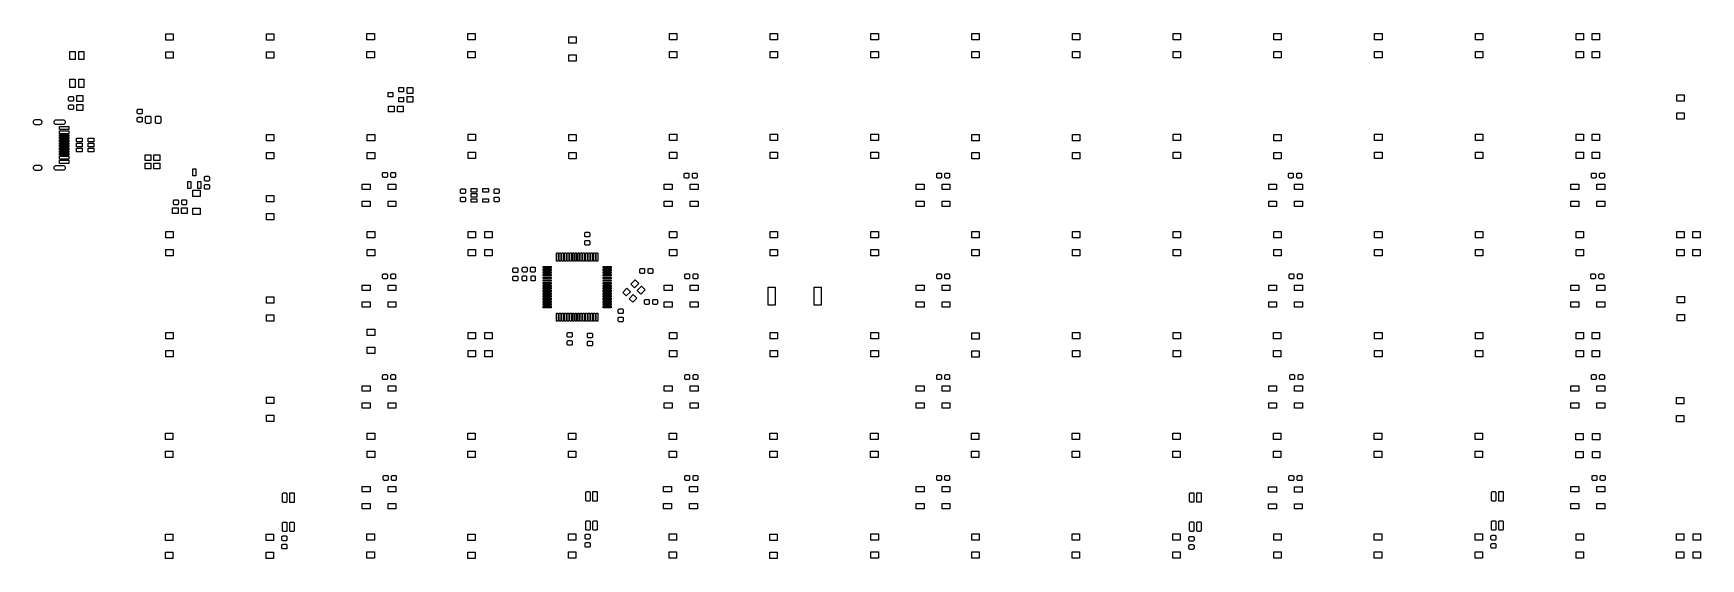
# Model space of a CAD drawing. Extents: x 0.3 to 12.7, y -5.1 to -1.2.
import ezdxf

# ---------------------------------------------------------------- set-up
doc = ezdxf.new("R2010")
doc.units = 0
doc.header["$MEASUREMENT"] = 0
doc.layers.add('BLACK', color=7, linetype='CONTINUOUS')

msp = doc.modelspace()

# ---------------------------------------------------------------- linework, layer by layer
at = {"layer": 'BLACK', "linetype": 'CONTINUOUS'}
for p, q in [((1.28744, -1.28165), (1.28744, -1.23441)), ((1.28744, -1.23441), (1.34256, -1.23441)), ((1.34256, -1.23441), (1.34256, -1.28165)), ((2.03744, -1.28169), (2.03744, -1.23445)), ((2.03744, -1.23445), (2.09256, -1.23445)), ((2.09256, -1.23445), (2.09256, -1.28169)), ((2.78494, -1.27919), (2.78494, -1.23195)), ((2.78494, -1.23195), (2.84006, -1.23195)), ((2.84006, -1.23195), (2.84006, -1.27919)), ((3.53494, -1.27919), (3.53494, -1.23195)), ((3.53494, -1.23195), (3.59006, -1.23195)), ((3.59006, -1.23195), (3.59006, -1.27919)), ((5.03744, -1.27919), (5.03744, -1.23195)), ((5.03744, -1.23195), (5.09256, -1.23195)), ((5.09256, -1.23195), (5.09256, -1.27919)), ((5.78744, -1.27919), (5.78744, -1.23195)), ((5.78744, -1.23195), (5.84256, -1.23195)), ((5.84256, -1.23195), (5.84256, -1.27919)), ((6.53744, -1.27919), (6.53744, -1.23195)), ((6.53744, -1.23195), (6.59256, -1.23195)), ((6.59256, -1.23195), (6.59256, -1.27919)), ((7.28744, -1.27919), (7.28744, -1.23195)), ((7.28744, -1.23195), (7.34256, -1.23195)), ((7.34256, -1.23195), (7.34256, -1.27919)), ((8.03744, -1.27919), (8.03744, -1.23195)), ((8.03744, -1.23195), (8.09256, -1.23195)), ((8.09256, -1.23195), (8.09256, -1.27919)), ((8.78744, -1.27919), (8.78744, -1.23195)), ((8.78744, -1.23195), (8.84256, -1.23195)), ((8.84256, -1.23195), (8.84256, -1.27919)), ((9.53744, -1.27919), (9.53744, -1.23195)), ((9.53744, -1.23195), (9.59256, -1.23195)), ((9.59256, -1.23195), (9.59256, -1.27919)), ((10.2874, -1.27919), (10.2874, -1.23195)), ((10.2874, -1.23195), (10.3426, -1.23195)), ((10.3426, -1.23195), (10.3426, -1.27919)), ((11.0374, -1.27919), (11.0374, -1.23195)), ((11.0374, -1.23195), (11.0926, -1.23195)), ((11.0926, -1.23195), (11.0926, -1.27919)), ((11.7874, -1.27919), (11.7874, -1.23195)), ((11.7874, -1.23195), (11.8426, -1.23195)), ((11.8426, -1.23195), (11.8426, -1.27919)), ((11.9074, -1.27919), (11.9074, -1.23195)), ((11.9074, -1.23195), (11.9626, -1.23195)), ((11.9626, -1.23195), (11.9626, -1.27919)), ((1.34256, -1.28165), (1.28744, -1.28165)), ((2.09256, -1.28169), (2.03744, -1.28169)), ((2.84006, -1.27919), (2.78494, -1.27919)), ((3.59006, -1.27919), (3.53494, -1.27919)), ((4.28744, -1.30419), (4.28744, -1.25695)), ((4.28744, -1.25695), (4.34256, -1.25695)), ((4.34256, -1.30419), (4.28744, -1.30419)), ((4.34256, -1.25695), (4.34256, -1.30419)), ((5.09256, -1.27919), (5.03744, -1.27919)), ((5.84256, -1.27919), (5.78744, -1.27919)), ((6.59256, -1.27919), (6.53744, -1.27919)), ((7.34256, -1.27919), (7.28744, -1.27919)), ((8.09256, -1.27919), (8.03744, -1.27919)), ((8.84256, -1.27919), (8.78744, -1.27919)), ((9.59256, -1.27919), (9.53744, -1.27919)), ((10.3426, -1.27919), (10.2874, -1.27919)), ((11.0926, -1.27919), (11.0374, -1.27919)), ((11.8426, -1.27919), (11.7874, -1.27919)), ((11.9626, -1.27919), (11.9074, -1.27919)), ((0.57185, -1.42717), (0.57185, -1.36614)), ((0.57185, -1.36614), (0.61122, -1.36614)), ((0.61122, -1.42717), (0.57185, -1.42717)), ((0.61122, -1.36614), (0.61122, -1.42717)), ((0.63878, -1.42717), (0.63878, -1.36614)), ((0.63878, -1.36614), (0.67815, -1.36614)), ((0.67815, -1.42717), (0.63878, -1.42717)), ((0.67815, -1.36614), (0.67815, -1.42717)), ((1.28744, -1.41551), (1.28744, -1.36827)), ((1.28744, -1.36827), (1.34256, -1.36827)), ((1.34256, -1.41551), (1.28744, -1.41551)), ((1.34256, -1.36827), (1.34256, -1.41551)), ((2.03744, -1.41555), (2.03744, -1.36831)), ((2.03744, -1.36831), (2.09256, -1.36831)), ((2.09256, -1.41555), (2.03744, -1.41555)), ((2.09256, -1.36831), (2.09256, -1.41555)), ((2.78494, -1.41305), (2.78494, -1.36581)), ((2.78494, -1.36581), (2.84006, -1.36581)), ((2.84006, -1.41305), (2.78494, -1.41305)), ((2.84006, -1.36581), (2.84006, -1.41305)), ((3.53494, -1.41305), (3.53494, -1.36581)), ((3.53494, -1.36581), (3.59006, -1.36581)), ((3.59006, -1.41305), (3.53494, -1.41305)), ((3.59006, -1.36581), (3.59006, -1.41305)), ((4.28744, -1.43805), (4.28744, -1.39081)), ((4.28744, -1.39081), (4.34256, -1.39081)), ((4.34256, -1.43805), (4.28744, -1.43805)), ((4.34256, -1.39081), (4.34256, -1.43805)), ((5.03744, -1.41305), (5.03744, -1.36581)), ((5.03744, -1.36581), (5.09256, -1.36581)), ((5.09256, -1.41305), (5.03744, -1.41305)), ((5.09256, -1.36581), (5.09256, -1.41305)), ((5.78744, -1.41305), (5.78744, -1.36581)), ((5.78744, -1.36581), (5.84256, -1.36581)), ((5.84256, -1.41305), (5.78744, -1.41305)), ((5.84256, -1.36581), (5.84256, -1.41305)), ((6.53744, -1.41305), (6.53744, -1.36581)), ((6.53744, -1.36581), (6.59256, -1.36581)), ((6.59256, -1.41305), (6.53744, -1.41305)), ((6.59256, -1.36581), (6.59256, -1.41305)), ((7.28744, -1.41305), (7.28744, -1.36581)), ((7.28744, -1.36581), (7.34256, -1.36581)), ((7.34256, -1.41305), (7.28744, -1.41305)), ((7.34256, -1.36581), (7.34256, -1.41305)), ((8.03744, -1.41305), (8.03744, -1.36581)), ((8.03744, -1.36581), (8.09256, -1.36581)), ((8.09256, -1.41305), (8.03744, -1.41305)), ((8.09256, -1.36581), (8.09256, -1.41305)), ((8.78744, -1.41305), (8.78744, -1.36581)), ((8.78744, -1.36581), (8.84256, -1.36581)), ((8.84256, -1.41305), (8.78744, -1.41305)), ((8.84256, -1.36581), (8.84256, -1.41305)), ((9.53744, -1.41305), (9.53744, -1.36581)), ((9.53744, -1.36581), (9.59256, -1.36581)), ((9.59256, -1.41305), (9.53744, -1.41305)), ((9.59256, -1.36581), (9.59256, -1.41305)), ((10.2874, -1.41305), (10.2874, -1.36581)), ((10.2874, -1.36581), (10.3426, -1.36581)), ((10.3426, -1.41305), (10.2874, -1.41305)), ((10.3426, -1.36581), (10.3426, -1.41305)), ((11.0374, -1.41305), (11.0374, -1.36581)), ((11.0374, -1.36581), (11.0926, -1.36581)), ((11.0926, -1.41305), (11.0374, -1.41305)), ((11.0926, -1.36581), (11.0926, -1.41305)), ((11.7874, -1.41305), (11.7874, -1.36581)), ((11.7874, -1.36581), (11.8426, -1.36581)), ((11.8426, -1.41305), (11.7874, -1.41305)), ((11.8426, -1.36581), (11.8426, -1.41305)), ((11.9074, -1.41305), (11.9074, -1.36581)), ((11.9074, -1.36581), (11.9626, -1.36581)), ((11.9626, -1.41305), (11.9074, -1.41305)), ((11.9626, -1.36581), (11.9626, -1.41305)), ((0.57185, -1.63386), (0.57185, -1.57283)), ((0.57185, -1.57283), (0.61122, -1.57283)), ((0.61122, -1.57283), (0.61122, -1.63386)), ((0.63878, -1.63386), (0.63878, -1.57283)), ((0.63878, -1.57283), (0.67815, -1.57283)), ((0.67815, -1.57283), (0.67815, -1.63386)), ((0.5638, -1.71038), (0.56397, -1.7087)), ((0.5638, -1.72761), (0.5638, -1.71038)), ((0.56397, -1.72929), (0.5638, -1.72761)), ((0.56397, -1.7087), (0.56446, -1.70709)), ((0.56446, -1.7309), (0.56397, -1.72929)), ((0.56446, -1.70709), (0.56525, -1.7056)), ((0.56525, -1.73239), (0.56446, -1.7309)), ((0.56525, -1.7056), (0.56632, -1.70429)), ((0.56632, -1.7337), (0.56525, -1.73239)), ((0.56632, -1.70429), (0.56763, -1.70322)), ((0.56763, -1.73477), (0.56632, -1.7337)), ((0.56763, -1.70322), (0.56912, -1.70243)), ((0.56912, -1.73556), (0.56763, -1.73477)), ((0.56912, -1.70243), (0.57073, -1.70194)), ((0.57073, -1.73605), (0.56912, -1.73556)), ((0.57073, -1.70194), (0.57241, -1.70177)), ((0.57241, -1.73622), (0.57073, -1.73605)), ((0.61122, -1.63386), (0.57185, -1.63386)), ((0.57241, -1.70177), (0.59259, -1.70177)), ((0.59259, -1.73622), (0.57241, -1.73622)), ((0.59259, -1.70177), (0.59427, -1.70194)), ((0.59427, -1.73605), (0.59259, -1.73622)), ((0.59427, -1.70194), (0.59588, -1.70243)), ((0.59588, -1.73556), (0.59427, -1.73605)), ((0.59588, -1.70243), (0.59737, -1.70322)), ((0.59737, -1.73477), (0.59588, -1.73556)), ((0.59737, -1.70322), (0.59868, -1.70429)), ((0.59868, -1.7337), (0.59737, -1.73477)), ((0.59868, -1.70429), (0.59975, -1.7056)), ((0.59975, -1.73239), (0.59868, -1.7337)), ((0.59975, -1.7056), (0.60054, -1.70709)), ((0.60054, -1.7309), (0.59975, -1.73239)), ((0.60054, -1.70709), (0.60103, -1.7087)), ((0.60103, -1.72929), (0.60054, -1.7309)), ((0.60103, -1.7087), (0.6012, -1.71038)), ((0.6012, -1.72761), (0.60103, -1.72929)), ((0.6012, -1.71038), (0.6012, -1.72761)), ((0.62585, -1.73819), (0.62585, -1.69488)), ((0.62585, -1.69488), (0.66915, -1.69488)), ((0.67815, -1.63386), (0.63878, -1.63386)), ((0.66915, -1.69488), (0.66915, -1.73819)), ((2.94291, -1.70325), (2.94291, -1.67175)), ((2.94291, -1.67175), (2.97835, -1.67175)), ((2.97835, -1.70325), (2.94291, -1.70325)), ((2.97835, -1.67175), (2.97835, -1.70325)), ((3.02165, -1.66585), (3.02165, -1.63435)), ((3.02165, -1.63435), (3.05709, -1.63435)), ((3.05709, -1.66585), (3.02165, -1.66585)), ((3.02165, -1.74065), (3.02165, -1.70915)), ((3.02165, -1.70915), (3.05709, -1.70915)), ((3.05709, -1.63435), (3.05709, -1.66585)), ((3.05709, -1.70915), (3.05709, -1.74065)), ((3.08335, -1.67819), (3.08335, -1.63488)), ((3.08335, -1.63488), (3.12665, -1.63488)), ((3.12665, -1.67819), (3.08335, -1.67819)), ((3.08335, -1.74512), (3.08335, -1.70181)), ((3.08335, -1.70181), (3.12665, -1.70181)), ((3.12665, -1.63488), (3.12665, -1.67819)), ((3.12665, -1.70181), (3.12665, -1.74512)), ((12.5374, -1.73669), (12.5374, -1.68945)), ((12.5374, -1.68945), (12.5926, -1.68945)), ((12.5926, -1.73669), (12.5374, -1.73669)), ((12.5926, -1.68945), (12.5926, -1.73669)), ((0.5638, -1.77239), (0.56397, -1.77071)), ((0.5638, -1.78962), (0.5638, -1.77239)), ((0.56397, -1.7913), (0.5638, -1.78962)), ((0.56397, -1.77071), (0.56446, -1.7691)), ((0.56446, -1.79291), (0.56397, -1.7913)), ((0.56446, -1.7691), (0.56525, -1.76761)), ((0.56525, -1.7944), (0.56446, -1.79291)), ((0.56525, -1.76761), (0.56632, -1.7663)), ((0.56632, -1.79571), (0.56525, -1.7944)), ((0.56632, -1.7663), (0.56763, -1.76523)), ((0.56763, -1.79678), (0.56632, -1.79571)), ((0.56763, -1.76523), (0.56912, -1.76444)), ((0.56912, -1.79757), (0.56763, -1.79678)), ((0.56912, -1.76444), (0.57073, -1.76394)), ((0.57073, -1.79806), (0.56912, -1.79757)), ((0.57073, -1.76394), (0.57241, -1.76378)), ((0.57241, -1.79823), (0.57073, -1.79806)), ((0.57241, -1.76378), (0.59259, -1.76378)), ((0.59259, -1.79823), (0.57241, -1.79823)), ((0.59259, -1.76378), (0.59427, -1.76394)), ((0.59427, -1.79806), (0.59259, -1.79823)), ((0.59427, -1.76394), (0.59588, -1.76444)), ((0.59588, -1.79757), (0.59427, -1.79806)), ((0.59588, -1.76444), (0.59737, -1.76523)), ((0.59737, -1.79678), (0.59588, -1.79757)), ((0.59737, -1.76523), (0.59868, -1.7663)), ((0.59868, -1.79571), (0.59737, -1.79678)), ((0.59868, -1.7663), (0.59975, -1.76761)), ((0.59975, -1.7944), (0.59868, -1.79571)), ((0.59975, -1.76761), (0.60054, -1.7691)), ((0.60054, -1.79291), (0.59975, -1.7944)), ((0.60054, -1.7691), (0.60103, -1.77071)), ((0.60103, -1.7913), (0.60054, -1.79291)), ((0.60103, -1.77071), (0.6012, -1.77239)), ((0.6012, -1.78962), (0.60103, -1.7913)), ((0.6012, -1.77239), (0.6012, -1.78962)), ((0.66915, -1.73819), (0.62585, -1.73819)), ((0.62585, -1.80512), (0.62585, -1.76181)), ((0.62585, -1.76181), (0.66915, -1.76181)), ((0.66915, -1.80512), (0.62585, -1.80512)), ((0.66915, -1.76181), (0.66915, -1.80512)), ((1.07505, -1.80438), (1.07522, -1.80265)), ((1.07505, -1.82209), (1.07505, -1.80438)), ((1.07522, -1.82382), (1.07505, -1.82209)), ((1.07522, -1.80265), (1.07572, -1.80099)), ((1.07572, -1.82548), (1.07522, -1.82382)), ((1.07522, -1.86367), (1.07572, -1.86201)), ((1.07572, -1.80099), (1.07654, -1.79946)), ((1.07654, -1.82702), (1.07572, -1.82548)), ((1.07572, -1.86201), (1.07654, -1.86048)), ((1.07654, -1.79946), (1.07764, -1.79811)), ((1.07764, -1.82836), (1.07654, -1.82702)), ((1.07654, -1.86048), (1.07764, -1.85914)), ((1.07764, -1.79811), (1.07898, -1.79701)), ((1.07898, -1.82946), (1.07764, -1.82836)), ((1.07764, -1.85914), (1.07898, -1.85804)), ((1.07898, -1.79701), (1.08052, -1.79619)), ((1.08052, -1.83028), (1.07898, -1.82946)), ((1.07898, -1.85804), (1.08052, -1.85722)), ((1.08052, -1.79619), (1.08218, -1.79569)), ((1.08218, -1.83078), (1.08052, -1.83028)), ((1.08052, -1.85722), (1.08218, -1.85671)), ((1.08218, -1.79569), (1.08391, -1.79552)), ((1.08391, -1.83095), (1.08218, -1.83078)), ((1.08218, -1.85671), (1.08391, -1.85654)), ((1.08391, -1.79552), (1.10359, -1.79552)), ((1.10359, -1.83095), (1.08391, -1.83095)), ((1.08391, -1.85654), (1.10359, -1.85654)), ((1.10359, -1.79552), (1.10532, -1.79569)), ((1.10532, -1.83078), (1.10359, -1.83095)), ((1.10359, -1.85654), (1.10532, -1.85671)), ((1.10532, -1.79569), (1.10698, -1.79619)), ((1.10698, -1.83028), (1.10532, -1.83078)), ((1.10532, -1.85671), (1.10698, -1.85722)), ((1.10698, -1.79619), (1.10851, -1.79701)), ((1.10851, -1.82946), (1.10698, -1.83028)), ((1.10698, -1.85722), (1.10851, -1.85804)), ((1.10851, -1.79701), (1.10985, -1.79811)), ((1.10985, -1.82836), (1.10851, -1.82946)), ((1.10851, -1.85804), (1.10985, -1.85914)), ((1.10985, -1.79811), (1.11096, -1.79946)), ((1.11096, -1.82702), (1.10985, -1.82836)), ((1.10985, -1.85914), (1.11096, -1.86048)), ((1.11096, -1.79946), (1.11177, -1.80099)), ((1.11177, -1.82548), (1.11096, -1.82702)), ((1.11096, -1.86048), (1.11177, -1.86201)), ((1.11177, -1.80099), (1.11228, -1.80265)), ((1.11228, -1.82382), (1.11177, -1.82548)), ((1.11177, -1.86201), (1.11228, -1.86367)), ((1.11228, -1.80265), (1.11245, -1.80438)), ((1.11245, -1.82209), (1.11228, -1.82382)), ((1.11245, -1.80438), (1.11245, -1.82209)), ((1.13706, -1.85704), (1.13724, -1.85517)), ((1.13706, -1.89296), (1.13706, -1.85704)), ((1.13724, -1.85517), (1.13779, -1.85336)), ((1.13779, -1.85336), (1.13867, -1.85171)), ((1.13867, -1.85171), (1.13987, -1.85025)), ((1.13987, -1.85025), (1.14132, -1.84906)), ((1.14132, -1.84906), (1.14298, -1.84817)), ((1.14298, -1.84817), (1.14478, -1.84763)), ((1.14478, -1.84763), (1.14665, -1.84744)), ((1.14665, -1.84744), (1.16584, -1.84744)), ((1.16584, -1.84744), (1.16772, -1.84763)), ((1.16772, -1.84763), (1.16952, -1.84817)), ((1.16952, -1.84817), (1.17118, -1.84906)), ((1.17118, -1.84906), (1.17263, -1.85025)), ((1.17263, -1.85025), (1.17382, -1.85171)), ((1.17382, -1.85171), (1.17471, -1.85336)), ((1.17471, -1.85336), (1.17526, -1.85517)), ((1.17526, -1.85517), (1.17544, -1.85704)), ((1.17544, -1.85704), (1.17544, -1.89296)), ((1.21087, -1.85704), (1.21106, -1.85517)), ((1.21087, -1.89296), (1.21087, -1.85704)), ((1.21106, -1.85517), (1.2116, -1.85336)), ((1.2116, -1.85336), (1.21249, -1.85171)), ((1.21249, -1.85171), (1.21368, -1.85025)), ((1.21368, -1.85025), (1.21514, -1.84906)), ((1.21514, -1.84906), (1.2168, -1.84817)), ((1.2168, -1.84817), (1.2186, -1.84763)), ((1.2186, -1.84763), (1.22047, -1.84744)), ((1.22047, -1.84744), (1.23966, -1.84744)), ((1.23966, -1.84744), (1.24154, -1.84763)), ((1.24154, -1.84763), (1.24334, -1.84817)), ((1.24334, -1.84817), (1.24499, -1.84906)), ((1.24499, -1.84906), (1.24645, -1.85025)), ((1.24645, -1.85025), (1.24764, -1.85171)), ((1.24764, -1.85171), (1.24853, -1.85336)), ((1.24853, -1.85336), (1.24908, -1.85517)), ((1.24908, -1.85517), (1.24926, -1.85704)), ((1.24926, -1.85704), (1.24926, -1.89296)), ((2.94488, -1.81665), (2.94488, -1.77335)), ((2.94488, -1.77335), (2.98819, -1.77335)), ((2.98819, -1.81665), (2.94488, -1.81665)), ((2.98819, -1.77335), (2.98819, -1.81665)), ((3.01181, -1.81665), (3.01181, -1.77335)), ((3.01181, -1.77335), (3.05512, -1.77335)), ((3.05512, -1.81665), (3.01181, -1.81665)), ((3.05709, -1.74065), (3.02165, -1.74065)), ((3.05512, -1.77335), (3.05512, -1.81665)), ((3.12665, -1.74512), (3.08335, -1.74512)), ((12.5374, -1.87055), (12.5374, -1.82331)), ((12.5374, -1.82331), (12.5926, -1.82331)), ((12.5926, -1.82331), (12.5926, -1.87055)), ((0.30104, -1.89242), (0.30142, -1.88856)), ((0.30142, -1.89628), (0.30104, -1.89242)), ((0.30142, -1.88856), (0.30254, -1.88485)), ((0.30254, -1.89999), (0.30142, -1.89628)), ((0.30254, -1.88485), (0.30437, -1.88143)), ((0.30437, -1.90341), (0.30254, -1.89999)), ((0.30437, -1.88143), (0.30683, -1.87843)), ((0.30683, -1.90641), (0.30437, -1.90341)), ((0.30683, -1.87843), (0.30983, -1.87597)), ((0.30983, -1.90887), (0.30683, -1.90641)), ((0.30983, -1.87597), (0.31325, -1.87415)), ((0.31325, -1.9107), (0.30983, -1.90887)), ((0.31325, -1.87415), (0.31696, -1.87302)), ((0.31696, -1.91182), (0.31325, -1.9107)), ((0.31696, -1.87302), (0.31985, -1.87274)), ((0.31985, -1.91211), (0.31696, -1.91182)), ((0.31985, -1.87274), (0.34541, -1.87274)), ((0.34541, -1.91211), (0.31985, -1.91211)), ((0.34541, -1.87274), (0.3483, -1.87302)), ((0.3483, -1.91182), (0.34541, -1.91211)), ((0.3483, -1.87302), (0.35201, -1.87415)), ((0.35201, -1.9107), (0.3483, -1.91182)), ((0.35201, -1.87415), (0.35543, -1.87597)), ((0.35543, -1.90887), (0.35201, -1.9107)), ((0.35543, -1.87597), (0.35843, -1.87843)), ((0.35843, -1.90641), (0.35543, -1.90887)), ((0.35843, -1.87843), (0.36089, -1.88143)), ((0.36089, -1.90341), (0.35843, -1.90641)), ((0.36089, -1.88143), (0.36272, -1.88485)), ((0.36272, -1.89999), (0.36089, -1.90341)), ((0.36272, -1.88485), (0.36384, -1.88856)), ((0.36384, -1.89628), (0.36272, -1.89999)), ((0.36384, -1.88856), (0.36422, -1.89242)), ((0.36422, -1.89242), (0.36384, -1.89628)), ((0.45577, -1.89242), (0.45611, -1.88895)), ((0.45611, -1.89589), (0.45577, -1.89242)), ((0.45611, -1.88895), (0.45713, -1.88561)), ((0.45713, -1.89923), (0.45611, -1.89589)), ((0.45713, -1.88561), (0.45877, -1.88253)), ((0.45877, -1.90231), (0.45713, -1.89923)), ((0.45877, -1.88253), (0.46099, -1.87983)), ((0.46099, -1.90501), (0.45877, -1.90231)), ((0.46099, -1.87983), (0.46368, -1.87762)), ((0.46368, -1.90722), (0.46099, -1.90501)), ((0.46368, -1.87762), (0.46676, -1.87597)), ((0.46676, -1.90887), (0.46368, -1.90722)), ((0.46676, -1.87597), (0.4701, -1.87496)), ((0.4701, -1.90988), (0.46676, -1.90887)), ((0.4701, -1.87496), (0.4727, -1.8747)), ((0.4727, -1.91014), (0.4701, -1.90988)), ((0.4727, -1.8747), (0.52169, -1.8747)), ((0.52169, -1.91014), (0.4727, -1.91014)), ((0.49582, -1.94833), (0.49582, -1.9247)), ((0.49582, -1.9247), (0.56472, -1.9247)), ((0.56472, -1.94833), (0.49582, -1.94833)), ((0.49582, -1.97982), (0.49582, -1.9562)), ((0.49582, -1.9562), (0.56472, -1.9562)), ((0.56472, -1.97982), (0.49582, -1.97982)), ((0.52169, -1.8747), (0.52429, -1.87496)), ((0.52429, -1.90988), (0.52169, -1.91014)), ((0.52429, -1.87496), (0.52763, -1.87597)), ((0.52763, -1.90887), (0.52429, -1.90988)), ((0.52763, -1.87597), (0.53071, -1.87762)), ((0.53071, -1.90722), (0.52763, -1.90887)), ((0.53071, -1.87762), (0.53341, -1.87983)), ((0.53341, -1.90501), (0.53071, -1.90722)), ((0.53341, -1.87983), (0.53562, -1.88253)), ((0.53562, -1.90231), (0.53341, -1.90501)), ((0.53562, -1.88253), (0.53727, -1.88561)), ((0.53727, -1.89923), (0.53562, -1.90231)), ((0.53727, -1.88561), (0.53828, -1.88895)), ((0.53828, -1.89589), (0.53727, -1.89923)), ((0.53828, -1.88895), (0.53862, -1.89242)), ((0.53862, -1.89242), (0.53828, -1.89589)), ((0.56472, -1.9247), (0.56472, -1.94833)), ((0.56472, -1.9562), (0.56472, -1.97982)), ((1.07505, -1.8654), (1.07522, -1.86367)), ((1.07505, -1.88312), (1.07505, -1.8654)), ((1.07522, -1.88485), (1.07505, -1.88312)), ((1.07572, -1.88651), (1.07522, -1.88485)), ((1.07654, -1.88804), (1.07572, -1.88651)), ((1.07764, -1.88938), (1.07654, -1.88804)), ((1.07898, -1.89048), (1.07764, -1.88938)), ((1.08052, -1.8913), (1.07898, -1.89048)), ((1.08218, -1.89181), (1.08052, -1.8913)), ((1.08391, -1.89198), (1.08218, -1.89181)), ((1.10359, -1.89198), (1.08391, -1.89198)), ((1.10532, -1.89181), (1.10359, -1.89198)), ((1.10698, -1.8913), (1.10532, -1.89181)), ((1.10851, -1.89048), (1.10698, -1.8913)), ((1.10985, -1.88938), (1.10851, -1.89048)), ((1.11096, -1.88804), (1.10985, -1.88938)), ((1.11177, -1.88651), (1.11096, -1.88804)), ((1.11228, -1.88485), (1.11177, -1.88651)), ((1.11228, -1.86367), (1.11245, -1.8654)), ((1.11245, -1.88312), (1.11228, -1.88485)), ((1.11245, -1.8654), (1.11245, -1.88312)), ((1.13724, -1.89483), (1.13706, -1.89296)), ((1.13779, -1.89663), (1.13724, -1.89483)), ((1.13867, -1.89829), (1.13779, -1.89663)), ((1.13987, -1.89975), (1.13867, -1.89829)), ((1.14132, -1.90094), (1.13987, -1.89975)), ((1.14298, -1.90183), (1.14132, -1.90094)), ((1.14478, -1.90237), (1.14298, -1.90183)), ((1.14665, -1.90256), (1.14478, -1.90237)), ((1.16584, -1.90256), (1.14665, -1.90256)), ((1.16772, -1.90237), (1.16584, -1.90256)), ((1.16952, -1.90183), (1.16772, -1.90237)), ((1.17118, -1.90094), (1.16952, -1.90183)), ((1.17263, -1.89975), (1.17118, -1.90094)), ((1.17382, -1.89829), (1.17263, -1.89975)), ((1.17471, -1.89663), (1.17382, -1.89829)), ((1.17526, -1.89483), (1.17471, -1.89663)), ((1.17544, -1.89296), (1.17526, -1.89483)), ((1.21106, -1.89483), (1.21087, -1.89296)), ((1.2116, -1.89663), (1.21106, -1.89483)), ((1.21249, -1.89829), (1.2116, -1.89663)), ((1.21368, -1.89975), (1.21249, -1.89829)), ((1.21514, -1.90094), (1.21368, -1.89975)), ((1.2168, -1.90183), (1.21514, -1.90094)), ((1.2186, -1.90237), (1.2168, -1.90183)), ((1.22047, -1.90256), (1.2186, -1.90237)), ((1.23966, -1.90256), (1.22047, -1.90256)), ((1.24154, -1.90237), (1.23966, -1.90256)), ((1.24334, -1.90183), (1.24154, -1.90237)), ((1.24499, -1.90094), (1.24334, -1.90183)), ((1.24645, -1.89975), (1.24499, -1.90094)), ((1.24764, -1.89829), (1.24645, -1.89975)), ((1.24853, -1.89663), (1.24764, -1.89829)), ((1.24908, -1.89483), (1.24853, -1.89663)), ((1.24926, -1.89296), (1.24908, -1.89483)), ((2.03744, -2.03169), (2.03744, -1.98445)), ((2.03744, -1.98445), (2.09256, -1.98445)), ((2.09256, -1.98445), (2.09256, -2.03169)), ((2.78744, -2.03169), (2.78744, -1.98445)), ((2.78744, -1.98445), (2.84256, -1.98445)), ((2.84256, -1.98445), (2.84256, -2.03169)), ((3.53744, -2.02919), (3.53744, -1.98195)), ((3.53744, -1.98195), (3.59256, -1.98195)), ((3.59256, -1.98195), (3.59256, -2.02919)), ((4.28744, -2.03169), (4.28744, -1.98445)), ((4.28744, -1.98445), (4.34256, -1.98445)), ((4.34256, -1.98445), (4.34256, -2.03169)), ((5.03744, -2.02919), (5.03744, -1.98195)), ((5.03744, -1.98195), (5.09256, -1.98195)), ((5.09256, -1.98195), (5.09256, -2.02919)), ((5.78744, -2.02919), (5.78744, -1.98195)), ((5.78744, -1.98195), (5.84256, -1.98195)), ((5.84256, -1.98195), (5.84256, -2.02919)), ((6.53744, -2.02919), (6.53744, -1.98195)), ((6.53744, -1.98195), (6.59256, -1.98195)), ((6.59256, -1.98195), (6.59256, -2.02919)), ((7.28744, -2.03169), (7.28744, -1.98445)), ((7.28744, -1.98445), (7.34256, -1.98445)), ((7.34256, -1.98445), (7.34256, -2.03169)), ((8.03744, -2.03169), (8.03744, -1.98445)), ((8.03744, -1.98445), (8.09256, -1.98445)), ((8.09256, -1.98445), (8.09256, -2.03169)), ((8.78744, -2.02919), (8.78744, -1.98195)), ((8.78744, -1.98195), (8.84256, -1.98195)), ((8.84256, -1.98195), (8.84256, -2.02919)), ((9.53744, -2.03169), (9.53744, -1.98445)), ((9.53744, -1.98445), (9.59256, -1.98445)), ((9.59256, -1.98445), (9.59256, -2.03169)), ((10.2874, -2.02919), (10.2874, -1.98195)), ((10.2874, -1.98195), (10.3426, -1.98195)), ((10.3426, -1.98195), (10.3426, -2.02919)), ((11.0374, -2.02919), (11.0374, -1.98195)), ((11.0374, -1.98195), (11.0926, -1.98195)), ((11.0926, -1.98195), (11.0926, -2.02919)), ((11.7874, -2.02919), (11.7874, -1.98195)), ((11.7874, -1.98195), (11.8426, -1.98195)), ((11.8426, -1.98195), (11.8426, -2.02919)), ((11.9074, -2.02919), (11.9074, -1.98195)), ((11.9074, -1.98195), (11.9626, -1.98195)), ((11.9626, -1.98195), (11.9626, -2.02919)), ((12.5926, -1.87055), (12.5374, -1.87055)), ((0.49582, -1.99951), (0.49582, -1.9877)), ((0.49582, -1.9877), (0.56472, -1.9877)), ((0.56472, -1.99951), (0.49582, -1.99951)), ((0.49582, -2.01919), (0.49582, -2.00738)), ((0.49582, -2.00738), (0.56472, -2.00738)), ((0.56472, -2.01919), (0.49582, -2.01919)), ((0.49582, -2.03888), (0.49582, -2.02707)), ((0.49582, -2.02707), (0.56472, -2.02707)), ((0.56472, -2.03888), (0.49582, -2.03888)), ((0.49582, -2.05856), (0.49582, -2.04675)), ((0.49582, -2.04675), (0.56472, -2.04675)), ((0.56472, -2.05856), (0.49582, -2.05856)), ((0.49582, -2.07825), (0.49582, -2.06644)), ((0.49582, -2.06644), (0.56472, -2.06644)), ((0.56472, -2.07825), (0.49582, -2.07825)), ((0.49582, -2.09793), (0.49582, -2.08612)), ((0.49582, -2.08612), (0.56472, -2.08612)), ((0.56472, -2.09793), (0.49582, -2.09793)), ((0.49582, -2.11762), (0.49582, -2.10581)), ((0.49582, -2.10581), (0.56472, -2.10581)), ((0.56472, -1.9877), (0.56472, -1.99951)), ((0.56472, -2.00738), (0.56472, -2.01919)), ((0.56472, -2.02707), (0.56472, -2.03888)), ((0.56472, -2.04675), (0.56472, -2.05856)), ((0.56472, -2.06644), (0.56472, -2.07825)), ((0.56472, -2.08612), (0.56472, -2.09793)), ((0.56472, -2.10581), (0.56472, -2.11762)), ((0.62333, -2.03789), (0.62333, -2.0123)), ((0.62333, -2.0123), (0.66506, -2.0123)), ((0.66506, -2.03789), (0.62333, -2.03789)), ((0.62333, -2.0753), (0.62333, -2.0497)), ((0.62333, -2.0497), (0.66506, -2.0497)), ((0.66506, -2.0753), (0.62333, -2.0753)), ((0.62333, -2.1127), (0.62333, -2.08711)), ((0.62333, -2.08711), (0.66506, -2.08711)), ((0.66506, -2.0123), (0.66506, -2.03789)), ((0.66506, -2.0497), (0.66506, -2.0753)), ((0.66506, -2.08711), (0.66506, -2.1127)), ((0.70994, -2.03789), (0.70994, -2.0123)), ((0.70994, -2.0123), (0.75167, -2.0123)), ((0.75167, -2.03789), (0.70994, -2.03789)), ((0.70994, -2.0753), (0.70994, -2.0497)), ((0.70994, -2.0497), (0.75167, -2.0497)), ((0.75167, -2.0753), (0.70994, -2.0753)), ((0.70994, -2.1127), (0.70994, -2.08711)), ((0.70994, -2.08711), (0.75167, -2.08711)), ((0.75167, -2.0123), (0.75167, -2.03789)), ((0.75167, -2.0497), (0.75167, -2.0753)), ((0.75167, -2.08711), (0.75167, -2.1127)), ((2.09256, -2.03169), (2.03744, -2.03169)), ((2.84256, -2.03169), (2.78744, -2.03169)), ((3.59256, -2.02919), (3.53744, -2.02919)), ((4.34256, -2.03169), (4.28744, -2.03169)), ((5.09256, -2.02919), (5.03744, -2.02919)), ((5.84256, -2.02919), (5.78744, -2.02919)), ((6.59256, -2.02919), (6.53744, -2.02919)), ((7.34256, -2.03169), (7.28744, -2.03169)), ((8.09256, -2.03169), (8.03744, -2.03169)), ((8.84256, -2.02919), (8.78744, -2.02919)), ((9.59256, -2.03169), (9.53744, -2.03169)), ((10.3426, -2.02919), (10.2874, -2.02919)), ((11.0926, -2.02919), (11.0374, -2.02919)), ((11.8426, -2.02919), (11.7874, -2.02919)), ((11.9626, -2.02919), (11.9074, -2.02919)), ((0.30104, -2.23258), (0.30142, -2.22872)), ((0.30142, -2.23644), (0.30104, -2.23258)), ((0.30142, -2.22872), (0.30254, -2.22501)), ((0.30254, -2.22501), (0.30437, -2.22159)), ((0.30437, -2.22159), (0.30683, -2.21859)), ((0.30683, -2.21859), (0.30983, -2.21613)), ((0.30983, -2.21613), (0.31325, -2.2143)), ((0.31325, -2.2143), (0.31696, -2.21318)), ((0.31696, -2.21318), (0.31985, -2.21289)), ((0.31985, -2.21289), (0.34541, -2.21289)), ((0.34541, -2.21289), (0.3483, -2.21318)), ((0.3483, -2.21318), (0.35201, -2.2143)), ((0.35201, -2.2143), (0.35543, -2.21613)), ((0.35543, -2.21613), (0.35843, -2.21859)), ((0.35843, -2.21859), (0.36089, -2.22159)), ((0.36089, -2.22159), (0.36272, -2.22501)), ((0.36272, -2.22501), (0.36384, -2.22872)), ((0.36384, -2.22872), (0.36422, -2.23258)), ((0.36422, -2.23258), (0.36384, -2.23644)), ((0.45577, -2.23258), (0.45611, -2.22911)), ((0.45611, -2.23605), (0.45577, -2.23258)), ((0.45611, -2.22911), (0.45713, -2.22577)), ((0.45713, -2.22577), (0.45877, -2.22269)), ((0.45877, -2.22269), (0.46099, -2.21999)), ((0.46099, -2.21999), (0.46368, -2.21778)), ((0.46368, -2.21778), (0.46676, -2.21613)), ((0.46676, -2.21613), (0.4701, -2.21512)), ((0.4701, -2.21512), (0.4727, -2.21486)), ((0.4727, -2.21486), (0.52169, -2.21486)), ((0.56472, -2.11762), (0.49582, -2.11762)), ((0.49582, -2.1373), (0.49582, -2.12549)), ((0.49582, -2.12549), (0.56472, -2.12549)), ((0.56472, -2.1373), (0.49582, -2.1373)), ((0.49582, -2.1688), (0.49582, -2.14518)), ((0.49582, -2.14518), (0.56472, -2.14518)), ((0.56472, -2.1688), (0.49582, -2.1688)), ((0.49582, -2.2003), (0.49582, -2.17667)), ((0.49582, -2.17667), (0.56472, -2.17667)), ((0.56472, -2.2003), (0.49582, -2.2003)), ((0.52169, -2.21486), (0.52429, -2.21512)), ((0.52429, -2.21512), (0.52763, -2.21613)), ((0.52763, -2.21613), (0.53071, -2.21778)), ((0.53071, -2.21778), (0.53341, -2.21999)), ((0.53341, -2.21999), (0.53562, -2.22269)), ((0.53562, -2.22269), (0.53727, -2.22577)), ((0.53727, -2.22577), (0.53828, -2.22911)), ((0.53828, -2.22911), (0.53862, -2.23258)), ((0.53862, -2.23258), (0.53828, -2.23605)), ((0.56472, -2.12549), (0.56472, -2.1373)), ((0.56472, -2.14518), (0.56472, -2.1688)), ((0.56472, -2.17667), (0.56472, -2.2003)), ((0.66506, -2.1127), (0.62333, -2.1127)), ((0.75167, -2.1127), (0.70994, -2.1127)), ((1.13238, -2.17791), (1.13238, -2.1346)), ((1.13238, -2.1346), (1.17569, -2.1346)), ((1.17569, -2.17791), (1.13238, -2.17791)), ((1.13238, -2.2404), (1.13238, -2.19709)), ((1.13238, -2.19709), (1.17569, -2.19709)), ((1.17569, -2.1346), (1.17569, -2.17791)), ((1.17569, -2.19709), (1.17569, -2.2404)), ((1.19931, -2.17791), (1.19931, -2.1346)), ((1.19931, -2.1346), (1.24262, -2.1346)), ((1.24262, -2.17791), (1.19931, -2.17791)), ((1.19931, -2.2404), (1.19931, -2.19709)), ((1.19931, -2.19709), (1.24262, -2.19709)), ((1.24262, -2.1346), (1.24262, -2.17791)), ((1.24262, -2.19709), (1.24262, -2.2404)), ((2.03744, -2.16555), (2.03744, -2.11831)), ((2.03744, -2.11831), (2.09256, -2.11831)), ((2.09256, -2.16555), (2.03744, -2.16555)), ((2.09256, -2.11831), (2.09256, -2.16555)), ((2.78744, -2.16555), (2.78744, -2.11831)), ((2.78744, -2.11831), (2.84256, -2.11831)), ((2.84256, -2.16555), (2.78744, -2.16555)), ((2.84256, -2.11831), (2.84256, -2.16555)), ((3.53744, -2.16305), (3.53744, -2.11581)), ((3.53744, -2.11581), (3.59256, -2.11581)), ((3.59256, -2.16305), (3.53744, -2.16305)), ((3.59256, -2.11581), (3.59256, -2.16305)), ((4.28744, -2.16555), (4.28744, -2.11831)), ((4.28744, -2.11831), (4.34256, -2.11831)), ((4.34256, -2.16555), (4.28744, -2.16555)), ((4.34256, -2.11831), (4.34256, -2.16555)), ((5.03744, -2.16305), (5.03744, -2.11581)), ((5.03744, -2.11581), (5.09256, -2.11581)), ((5.09256, -2.16305), (5.03744, -2.16305)), ((5.09256, -2.11581), (5.09256, -2.16305)), ((5.78744, -2.16305), (5.78744, -2.11581)), ((5.78744, -2.11581), (5.84256, -2.11581)), ((5.84256, -2.16305), (5.78744, -2.16305)), ((5.84256, -2.11581), (5.84256, -2.16305)), ((6.53744, -2.16305), (6.53744, -2.11581)), ((6.53744, -2.11581), (6.59256, -2.11581)), ((6.59256, -2.16305), (6.53744, -2.16305)), ((6.59256, -2.11581), (6.59256, -2.16305)), ((7.28744, -2.16555), (7.28744, -2.11831)), ((7.28744, -2.11831), (7.34256, -2.11831)), ((7.34256, -2.16555), (7.28744, -2.16555)), ((7.34256, -2.11831), (7.34256, -2.16555)), ((8.03744, -2.16555), (8.03744, -2.11831)), ((8.03744, -2.11831), (8.09256, -2.11831)), ((8.09256, -2.16555), (8.03744, -2.16555)), ((8.09256, -2.11831), (8.09256, -2.16555)), ((8.78744, -2.16305), (8.78744, -2.11581)), ((8.78744, -2.11581), (8.84256, -2.11581)), ((8.84256, -2.16305), (8.78744, -2.16305)), ((8.84256, -2.11581), (8.84256, -2.16305)), ((9.53744, -2.16555), (9.53744, -2.11831)), ((9.53744, -2.11831), (9.59256, -2.11831)), ((9.59256, -2.16555), (9.53744, -2.16555)), ((9.59256, -2.11831), (9.59256, -2.16555)), ((10.2874, -2.16305), (10.2874, -2.11581)), ((10.2874, -2.11581), (10.3426, -2.11581)), ((10.3426, -2.16305), (10.2874, -2.16305)), ((10.3426, -2.11581), (10.3426, -2.16305)), ((11.0374, -2.16305), (11.0374, -2.11581)), ((11.0374, -2.11581), (11.0926, -2.11581)), ((11.0926, -2.16305), (11.0374, -2.16305)), ((11.0926, -2.11581), (11.0926, -2.16305)), ((11.7874, -2.16305), (11.7874, -2.11581)), ((11.7874, -2.11581), (11.8426, -2.11581)), ((11.8426, -2.16305), (11.7874, -2.16305)), ((11.8426, -2.11581), (11.8426, -2.16305)), ((11.9074, -2.16305), (11.9074, -2.11581)), ((11.9074, -2.11581), (11.9626, -2.11581)), ((11.9626, -2.16305), (11.9074, -2.16305)), ((11.9626, -2.11581), (11.9626, -2.16305)), ((0.30254, -2.24015), (0.30142, -2.23644)), ((0.30437, -2.24357), (0.30254, -2.24015)), ((0.30683, -2.24657), (0.30437, -2.24357)), ((0.30983, -2.24903), (0.30683, -2.24657)), ((0.31325, -2.25085), (0.30983, -2.24903)), ((0.31696, -2.25198), (0.31325, -2.25085)), ((0.31985, -2.25226), (0.31696, -2.25198)), ((0.34541, -2.25226), (0.31985, -2.25226)), ((0.3483, -2.25198), (0.34541, -2.25226)), ((0.35201, -2.25085), (0.3483, -2.25198)), ((0.35543, -2.24903), (0.35201, -2.25085)), ((0.35843, -2.24657), (0.35543, -2.24903)), ((0.36089, -2.24357), (0.35843, -2.24657)), ((0.36272, -2.24015), (0.36089, -2.24357)), ((0.36384, -2.23644), (0.36272, -2.24015)), ((0.45713, -2.23939), (0.45611, -2.23605)), ((0.45877, -2.24247), (0.45713, -2.23939)), ((0.46099, -2.24517), (0.45877, -2.24247)), ((0.46368, -2.24738), (0.46099, -2.24517)), ((0.46676, -2.24903), (0.46368, -2.24738)), ((0.4701, -2.25004), (0.46676, -2.24903)), ((0.4727, -2.2503), (0.4701, -2.25004)), ((0.52169, -2.2503), (0.4727, -2.2503)), ((0.52429, -2.25004), (0.52169, -2.2503)), ((0.52763, -2.24903), (0.52429, -2.25004)), ((0.53071, -2.24738), (0.52763, -2.24903)), ((0.53341, -2.24517), (0.53071, -2.24738)), ((0.53562, -2.24247), (0.53341, -2.24517)), ((0.53727, -2.23939), (0.53562, -2.24247)), ((0.53828, -2.23605), (0.53727, -2.23939)), ((1.17569, -2.2404), (1.13238, -2.2404)), ((1.24262, -2.2404), (1.19931, -2.2404)), ((1.45079, -2.38533), (1.45079, -2.33415)), ((1.45079, -2.33415), (1.47441, -2.33415)), ((1.47441, -2.33415), (1.47441, -2.38533)), ((1.48819, -2.29085), (1.48819, -2.23967)), ((1.48819, -2.23967), (1.51181, -2.23967)), ((1.51181, -2.29085), (1.48819, -2.29085)), ((1.51181, -2.23967), (1.51181, -2.29085)), ((1.52559, -2.38533), (1.52559, -2.33415)), ((1.52559, -2.33415), (1.54921, -2.33415)), ((1.54921, -2.33415), (1.54921, -2.38533)), ((1.57505, -2.30438), (1.57522, -2.30265)), ((1.57505, -2.32209), (1.57505, -2.30438)), ((1.57522, -2.32382), (1.57505, -2.32209)), ((1.57522, -2.30265), (1.57572, -2.30099)), ((1.57572, -2.32548), (1.57522, -2.32382)), ((1.57572, -2.30099), (1.57654, -2.29946)), ((1.57654, -2.32702), (1.57572, -2.32548)), ((1.57654, -2.29946), (1.57764, -2.29811)), ((1.57764, -2.32836), (1.57654, -2.32702)), ((1.57764, -2.29811), (1.57898, -2.29701)), ((1.57898, -2.32946), (1.57764, -2.32836)), ((1.57764, -2.35914), (1.57898, -2.35804)), ((1.57898, -2.29701), (1.58052, -2.29619)), ((1.58052, -2.33028), (1.57898, -2.32946)), ((1.57898, -2.35804), (1.58052, -2.35722)), ((1.58052, -2.29619), (1.58218, -2.29569)), ((1.58218, -2.33078), (1.58052, -2.33028)), ((1.58052, -2.35722), (1.58218, -2.35671)), ((1.58218, -2.29569), (1.58391, -2.29552)), ((1.58391, -2.33095), (1.58218, -2.33078)), ((1.58218, -2.35671), (1.58391, -2.35654)), ((1.58391, -2.29552), (1.60359, -2.29552)), ((1.60359, -2.33095), (1.58391, -2.33095)), ((1.58391, -2.35654), (1.60359, -2.35654)), ((1.60359, -2.29552), (1.60532, -2.29569)), ((1.60532, -2.33078), (1.60359, -2.33095)), ((1.60359, -2.35654), (1.60532, -2.35671)), ((1.60532, -2.29569), (1.60698, -2.29619)), ((1.60698, -2.33028), (1.60532, -2.33078)), ((1.60532, -2.35671), (1.60698, -2.35722)), ((1.60698, -2.29619), (1.60851, -2.29701)), ((1.60851, -2.32946), (1.60698, -2.33028)), ((1.60698, -2.35722), (1.60851, -2.35804)), ((1.60851, -2.29701), (1.60985, -2.29811)), ((1.60985, -2.32836), (1.60851, -2.32946)), ((1.60851, -2.35804), (1.60985, -2.35914)), ((1.60985, -2.29811), (1.61096, -2.29946)), ((1.61096, -2.32702), (1.60985, -2.32836)), ((1.61096, -2.29946), (1.61177, -2.30099)), ((1.61177, -2.32548), (1.61096, -2.32702)), ((1.61177, -2.30099), (1.61228, -2.30265)), ((1.61228, -2.32382), (1.61177, -2.32548)), ((1.61228, -2.30265), (1.61245, -2.30438)), ((1.61245, -2.32209), (1.61228, -2.32382)), ((1.61245, -2.30438), (1.61245, -2.32209)), ((2.74902, -2.39419), (2.74902, -2.35482)), ((2.74902, -2.35482), (2.80807, -2.35482)), ((2.80807, -2.35482), (2.80807, -2.39419)), ((2.90177, -2.27516), (2.90194, -2.27343)), ((2.90177, -2.29484), (2.90177, -2.27516)), ((2.90194, -2.29657), (2.90177, -2.29484)), ((2.90194, -2.27343), (2.90245, -2.27177)), ((2.90245, -2.29823), (2.90194, -2.29657)), ((2.90245, -2.27177), (2.90326, -2.27024)), ((2.90326, -2.29976), (2.90245, -2.29823)), ((2.90326, -2.27024), (2.90437, -2.26889)), ((2.90437, -2.30111), (2.90326, -2.29976)), ((2.90437, -2.26889), (2.90571, -2.26779)), ((2.90571, -2.30221), (2.90437, -2.30111)), ((2.90571, -2.26779), (2.90724, -2.26697)), ((2.90724, -2.30303), (2.90571, -2.30221)), ((2.90724, -2.26697), (2.9089, -2.26647)), ((2.9089, -2.30353), (2.90724, -2.30303)), ((2.9089, -2.26647), (2.91063, -2.2663)), ((2.91063, -2.3037), (2.9089, -2.30353)), ((2.91063, -2.2663), (2.92835, -2.2663)), ((2.92835, -2.3037), (2.91063, -2.3037)), ((2.92835, -2.2663), (2.93007, -2.26647)), ((2.93007, -2.30353), (2.92835, -2.3037)), ((2.93007, -2.26647), (2.93174, -2.26697)), ((2.93174, -2.30303), (2.93007, -2.30353)), ((2.93174, -2.26697), (2.93327, -2.26779)), ((2.93327, -2.30221), (2.93174, -2.30303)), ((2.93327, -2.26779), (2.93461, -2.26889)), ((2.93461, -2.30111), (2.93327, -2.30221)), ((2.93461, -2.26889), (2.93571, -2.27024)), ((2.93571, -2.29976), (2.93461, -2.30111)), ((2.93571, -2.27024), (2.93653, -2.27177)), ((2.93653, -2.29823), (2.93571, -2.29976)), ((2.93653, -2.27177), (2.93703, -2.27343)), ((2.93703, -2.29657), (2.93653, -2.29823)), ((2.93703, -2.27343), (2.9372, -2.27516)), ((2.9372, -2.29484), (2.93703, -2.29657)), ((2.9372, -2.27516), (2.9372, -2.29484)), ((2.94193, -2.39419), (2.94193, -2.35482)), ((2.94193, -2.35482), (3.00098, -2.35482)), ((2.9628, -2.27516), (2.96297, -2.27343)), ((2.9628, -2.29484), (2.9628, -2.27516)), ((2.96297, -2.29657), (2.9628, -2.29484)), ((2.96297, -2.27343), (2.96347, -2.27177)), ((2.96347, -2.29823), (2.96297, -2.29657)), ((2.96347, -2.27177), (2.96429, -2.27024)), ((2.96429, -2.29976), (2.96347, -2.29823)), ((2.96429, -2.27024), (2.96539, -2.26889)), ((2.96539, -2.30111), (2.96429, -2.29976)), ((2.96539, -2.26889), (2.96673, -2.26779)), ((2.96673, -2.30221), (2.96539, -2.30111)), ((2.96673, -2.26779), (2.96826, -2.26697)), ((2.96826, -2.30303), (2.96673, -2.30221)), ((2.96826, -2.26697), (2.96993, -2.26647)), ((2.96993, -2.30353), (2.96826, -2.30303)), ((2.96993, -2.26647), (2.97165, -2.2663)), ((2.97165, -2.3037), (2.96993, -2.30353)), ((2.97165, -2.2663), (2.98937, -2.2663)), ((2.98937, -2.3037), (2.97165, -2.3037)), ((2.98937, -2.2663), (2.9911, -2.26647)), ((2.9911, -2.30353), (2.98937, -2.3037)), ((2.9911, -2.26647), (2.99276, -2.26697)), ((2.99276, -2.30303), (2.9911, -2.30353)), ((2.99276, -2.26697), (2.99429, -2.26779)), ((2.99429, -2.30221), (2.99276, -2.30303)), ((2.99429, -2.26779), (2.99563, -2.26889)), ((2.99563, -2.30111), (2.99429, -2.30221)), ((2.99563, -2.26889), (2.99674, -2.27024)), ((2.99674, -2.29976), (2.99563, -2.30111)), ((2.99674, -2.27024), (2.99755, -2.27177)), ((2.99755, -2.29823), (2.99674, -2.29976)), ((2.99755, -2.27177), (2.99806, -2.27343)), ((2.99806, -2.29657), (2.99755, -2.29823)), ((2.99806, -2.27343), (2.99823, -2.27516)), ((2.99823, -2.29484), (2.99806, -2.29657)), ((2.99823, -2.27516), (2.99823, -2.29484)), ((3.00098, -2.35482), (3.00098, -2.39419)), ((4.99902, -2.39419), (4.99902, -2.35482)), ((4.99902, -2.35482), (5.05807, -2.35482)), ((5.05807, -2.35482), (5.05807, -2.39419)), ((5.14677, -2.28016), (5.14694, -2.27843)), ((5.14677, -2.29984), (5.14677, -2.28016)), ((5.14694, -2.30157), (5.14677, -2.29984)), ((5.14694, -2.27843), (5.14745, -2.27677)), ((5.14745, -2.30323), (5.14694, -2.30157)), ((5.14745, -2.27677), (5.14826, -2.27524)), ((5.14826, -2.30476), (5.14745, -2.30323)), ((5.14826, -2.27524), (5.14937, -2.27389)), ((5.14937, -2.30611), (5.14826, -2.30476)), ((5.14937, -2.27389), (5.15071, -2.27279)), ((5.15071, -2.30721), (5.14937, -2.30611)), ((5.15071, -2.27279), (5.15224, -2.27197)), ((5.15224, -2.30803), (5.15071, -2.30721)), ((5.15224, -2.27197), (5.1539, -2.27147)), ((5.1539, -2.30853), (5.15224, -2.30803)), ((5.1539, -2.27147), (5.15563, -2.2713)), ((5.15563, -2.3087), (5.1539, -2.30853)), ((5.15563, -2.2713), (5.17335, -2.2713)), ((5.17335, -2.3087), (5.15563, -2.3087)), ((5.17335, -2.2713), (5.17507, -2.27147)), ((5.17507, -2.30853), (5.17335, -2.3087)), ((5.17507, -2.27147), (5.17674, -2.27197)), ((5.17674, -2.30803), (5.17507, -2.30853)), ((5.17674, -2.27197), (5.17827, -2.27279)), ((5.17827, -2.30721), (5.17674, -2.30803)), ((5.17827, -2.27279), (5.17961, -2.27389)), ((5.17961, -2.30611), (5.17827, -2.30721)), ((5.17961, -2.27389), (5.18071, -2.27524)), ((5.18071, -2.30476), (5.17961, -2.30611)), ((5.18071, -2.27524), (5.18153, -2.27677)), ((5.18153, -2.30323), (5.18071, -2.30476)), ((5.18153, -2.27677), (5.18203, -2.27843)), ((5.18203, -2.30157), (5.18153, -2.30323)), ((5.18203, -2.27843), (5.1822, -2.28016)), ((5.1822, -2.29984), (5.18203, -2.30157)), ((5.1822, -2.28016), (5.1822, -2.29984)), ((5.19193, -2.39419), (5.19193, -2.35482)), ((5.19193, -2.35482), (5.25098, -2.35482)), ((5.2078, -2.28016), (5.20797, -2.27843)), ((5.2078, -2.29984), (5.2078, -2.28016)), ((5.20797, -2.30157), (5.2078, -2.29984)), ((5.20797, -2.27843), (5.20847, -2.27677)), ((5.20847, -2.30323), (5.20797, -2.30157)), ((5.20847, -2.27677), (5.20929, -2.27524)), ((5.20929, -2.30476), (5.20847, -2.30323)), ((5.20929, -2.27524), (5.21039, -2.27389)), ((5.21039, -2.30611), (5.20929, -2.30476)), ((5.21039, -2.27389), (5.21173, -2.27279)), ((5.21173, -2.30721), (5.21039, -2.30611)), ((5.21173, -2.27279), (5.21326, -2.27197)), ((5.21326, -2.30803), (5.21173, -2.30721)), ((5.21326, -2.27197), (5.21493, -2.27147)), ((5.21493, -2.30853), (5.21326, -2.30803)), ((5.21493, -2.27147), (5.21665, -2.2713)), ((5.21665, -2.3087), (5.21493, -2.30853)), ((5.21665, -2.2713), (5.23437, -2.2713)), ((5.23437, -2.3087), (5.21665, -2.3087)), ((5.23437, -2.2713), (5.2361, -2.27147)), ((5.2361, -2.30853), (5.23437, -2.3087)), ((5.2361, -2.27147), (5.23776, -2.27197)), ((5.23776, -2.30803), (5.2361, -2.30853)), ((5.23776, -2.27197), (5.23929, -2.27279)), ((5.23929, -2.30721), (5.23776, -2.30803)), ((5.23929, -2.27279), (5.24063, -2.27389)), ((5.24063, -2.30611), (5.23929, -2.30721)), ((5.24063, -2.27389), (5.24174, -2.27524)), ((5.24174, -2.30476), (5.24063, -2.30611)), ((5.24174, -2.27524), (5.24255, -2.27677)), ((5.24255, -2.30323), (5.24174, -2.30476)), ((5.24255, -2.27677), (5.24306, -2.27843)), ((5.24306, -2.30157), (5.24255, -2.30323)), ((5.24306, -2.27843), (5.24323, -2.28016)), ((5.24323, -2.29984), (5.24306, -2.30157)), ((5.24323, -2.28016), (5.24323, -2.29984)), ((5.25098, -2.35482), (5.25098, -2.39419)), ((6.87402, -2.39419), (6.87402, -2.35482)), ((6.87402, -2.35482), (6.93307, -2.35482)), ((6.93307, -2.35482), (6.93307, -2.39419)), ((7.02677, -2.28016), (7.02694, -2.27843)), ((7.02677, -2.29984), (7.02677, -2.28016)), ((7.02694, -2.30157), (7.02677, -2.29984)), ((7.02694, -2.27843), (7.02745, -2.27677)), ((7.02745, -2.30323), (7.02694, -2.30157)), ((7.02745, -2.27677), (7.02826, -2.27524)), ((7.02826, -2.30476), (7.02745, -2.30323)), ((7.02826, -2.27524), (7.02937, -2.27389)), ((7.02937, -2.30611), (7.02826, -2.30476)), ((7.02937, -2.27389), (7.03071, -2.27279)), ((7.03071, -2.30721), (7.02937, -2.30611)), ((7.03071, -2.27279), (7.03224, -2.27197)), ((7.03224, -2.30803), (7.03071, -2.30721)), ((7.03224, -2.27197), (7.0339, -2.27147)), ((7.0339, -2.30853), (7.03224, -2.30803)), ((7.0339, -2.27147), (7.03563, -2.2713)), ((7.03563, -2.3087), (7.0339, -2.30853)), ((7.03563, -2.2713), (7.05335, -2.2713)), ((7.05335, -2.3087), (7.03563, -2.3087)), ((7.05335, -2.2713), (7.05507, -2.27147)), ((7.05507, -2.30853), (7.05335, -2.3087)), ((7.05507, -2.27147), (7.05674, -2.27197)), ((7.05674, -2.30803), (7.05507, -2.30853)), ((7.05674, -2.27197), (7.05827, -2.27279)), ((7.05827, -2.30721), (7.05674, -2.30803)), ((7.05827, -2.27279), (7.05961, -2.27389)), ((7.05961, -2.30611), (7.05827, -2.30721)), ((7.05961, -2.27389), (7.06071, -2.27524)), ((7.06071, -2.30476), (7.05961, -2.30611)), ((7.06071, -2.27524), (7.06153, -2.27677)), ((7.06153, -2.30323), (7.06071, -2.30476)), ((7.06153, -2.27677), (7.06203, -2.27843)), ((7.06203, -2.30157), (7.06153, -2.30323)), ((7.06203, -2.27843), (7.0622, -2.28016)), ((7.0622, -2.29984), (7.06203, -2.30157)), ((7.0622, -2.28016), (7.0622, -2.29984)), ((7.06693, -2.39419), (7.06693, -2.35482)), ((7.06693, -2.35482), (7.12598, -2.35482)), ((7.0878, -2.28016), (7.08797, -2.27843)), ((7.0878, -2.29984), (7.0878, -2.28016)), ((7.08797, -2.30157), (7.0878, -2.29984)), ((7.08797, -2.27843), (7.08847, -2.27677)), ((7.08847, -2.30323), (7.08797, -2.30157)), ((7.08847, -2.27677), (7.08929, -2.27524)), ((7.08929, -2.30476), (7.08847, -2.30323)), ((7.08929, -2.27524), (7.09039, -2.27389)), ((7.09039, -2.30611), (7.08929, -2.30476)), ((7.09039, -2.27389), (7.09173, -2.27279)), ((7.09173, -2.30721), (7.09039, -2.30611)), ((7.09173, -2.27279), (7.09326, -2.27197)), ((7.09326, -2.30803), (7.09173, -2.30721)), ((7.09326, -2.27197), (7.09493, -2.27147)), ((7.09493, -2.30853), (7.09326, -2.30803)), ((7.09493, -2.27147), (7.09665, -2.2713)), ((7.09665, -2.3087), (7.09493, -2.30853)), ((7.09665, -2.2713), (7.11437, -2.2713)), ((7.11437, -2.3087), (7.09665, -2.3087)), ((7.11437, -2.2713), (7.1161, -2.27147)), ((7.1161, -2.30853), (7.11437, -2.3087)), ((7.1161, -2.27147), (7.11776, -2.27197)), ((7.11776, -2.30803), (7.1161, -2.30853)), ((7.11776, -2.27197), (7.11929, -2.27279)), ((7.11929, -2.30721), (7.11776, -2.30803)), ((7.11929, -2.27279), (7.12063, -2.27389)), ((7.12063, -2.30611), (7.11929, -2.30721)), ((7.12063, -2.27389), (7.12174, -2.27524)), ((7.12174, -2.30476), (7.12063, -2.30611)), ((7.12174, -2.27524), (7.12255, -2.27677)), ((7.12255, -2.30323), (7.12174, -2.30476)), ((7.12255, -2.27677), (7.12306, -2.27843)), ((7.12306, -2.30157), (7.12255, -2.30323)), ((7.12306, -2.27843), (7.12323, -2.28016)), ((7.12323, -2.29984), (7.12306, -2.30157)), ((7.12323, -2.28016), (7.12323, -2.29984)), ((7.12598, -2.35482), (7.12598, -2.39419)), ((9.49902, -2.39419), (9.49902, -2.35482)), ((9.49902, -2.35482), (9.55807, -2.35482)), ((9.55807, -2.35482), (9.55807, -2.39419)), ((9.64677, -2.28016), (9.64694, -2.27843)), ((9.64677, -2.29984), (9.64677, -2.28016)), ((9.64694, -2.30157), (9.64677, -2.29984)), ((9.64694, -2.27843), (9.64745, -2.27677)), ((9.64745, -2.30323), (9.64694, -2.30157)), ((9.64745, -2.27677), (9.64826, -2.27524)), ((9.64826, -2.30476), (9.64745, -2.30323)), ((9.64826, -2.27524), (9.64937, -2.27389)), ((9.64937, -2.30611), (9.64826, -2.30476)), ((9.64937, -2.27389), (9.65071, -2.27279)), ((9.65071, -2.30721), (9.64937, -2.30611)), ((9.65071, -2.27279), (9.65224, -2.27197)), ((9.65224, -2.30803), (9.65071, -2.30721)), ((9.65224, -2.27197), (9.6539, -2.27147)), ((9.6539, -2.30853), (9.65224, -2.30803)), ((9.6539, -2.27147), (9.65563, -2.2713)), ((9.65563, -2.3087), (9.6539, -2.30853)), ((9.65563, -2.2713), (9.67335, -2.2713)), ((9.67335, -2.3087), (9.65563, -2.3087)), ((9.67335, -2.2713), (9.67507, -2.27147)), ((9.67507, -2.30853), (9.67335, -2.3087)), ((9.67507, -2.27147), (9.67674, -2.27197)), ((9.67674, -2.30803), (9.67507, -2.30853)), ((9.67674, -2.27197), (9.67827, -2.27279)), ((9.67827, -2.30721), (9.67674, -2.30803)), ((9.67827, -2.27279), (9.67961, -2.27389)), ((9.67961, -2.30611), (9.67827, -2.30721)), ((9.67961, -2.27389), (9.68071, -2.27524)), ((9.68071, -2.30476), (9.67961, -2.30611)), ((9.68071, -2.27524), (9.68153, -2.27677)), ((9.68153, -2.30323), (9.68071, -2.30476)), ((9.68153, -2.27677), (9.68203, -2.27843)), ((9.68203, -2.30157), (9.68153, -2.30323)), ((9.68203, -2.27843), (9.6822, -2.28016)), ((9.6822, -2.29984), (9.68203, -2.30157)), ((9.6822, -2.28016), (9.6822, -2.29984)), ((9.69193, -2.39419), (9.69193, -2.35482)), ((9.69193, -2.35482), (9.75098, -2.35482)), ((9.7078, -2.28016), (9.70797, -2.27843)), ((9.7078, -2.29984), (9.7078, -2.28016)), ((9.70797, -2.30157), (9.7078, -2.29984)), ((9.70797, -2.27843), (9.70847, -2.27677)), ((9.70847, -2.30323), (9.70797, -2.30157)), ((9.70847, -2.27677), (9.70929, -2.27524)), ((9.70929, -2.30476), (9.70847, -2.30323)), ((9.70929, -2.27524), (9.71039, -2.27389)), ((9.71039, -2.30611), (9.70929, -2.30476)), ((9.71039, -2.27389), (9.71173, -2.27279)), ((9.71173, -2.30721), (9.71039, -2.30611)), ((9.71173, -2.27279), (9.71326, -2.27197)), ((9.71326, -2.30803), (9.71173, -2.30721)), ((9.71326, -2.27197), (9.71493, -2.27147)), ((9.71493, -2.30853), (9.71326, -2.30803)), ((9.71493, -2.27147), (9.71665, -2.2713)), ((9.71665, -2.3087), (9.71493, -2.30853)), ((9.71665, -2.2713), (9.73437, -2.2713)), ((9.73437, -2.3087), (9.71665, -2.3087)), ((9.73437, -2.2713), (9.7361, -2.27147)), ((9.7361, -2.30853), (9.73437, -2.3087)), ((9.7361, -2.27147), (9.73776, -2.27197)), ((9.73776, -2.30803), (9.7361, -2.30853)), ((9.73776, -2.27197), (9.73929, -2.27279)), ((9.73929, -2.30721), (9.73776, -2.30803)), ((9.73929, -2.27279), (9.74063, -2.27389)), ((9.74063, -2.30611), (9.73929, -2.30721)), ((9.74063, -2.27389), (9.74174, -2.27524)), ((9.74174, -2.30476), (9.74063, -2.30611)), ((9.74174, -2.27524), (9.74255, -2.27677)), ((9.74255, -2.30323), (9.74174, -2.30476)), ((9.74255, -2.27677), (9.74306, -2.27843)), ((9.74306, -2.30157), (9.74255, -2.30323)), ((9.74306, -2.27843), (9.74323, -2.28016)), ((9.74323, -2.29984), (9.74306, -2.30157)), ((9.74323, -2.28016), (9.74323, -2.29984)), ((9.75098, -2.35482), (9.75098, -2.39419)), ((11.749, -2.39419), (11.749, -2.35482)), ((11.749, -2.35482), (11.8081, -2.35482)), ((11.8081, -2.35482), (11.8081, -2.39419)), ((11.9018, -2.28016), (11.9019, -2.27843)), ((11.9018, -2.29984), (11.9018, -2.28016)), ((11.9019, -2.30157), (11.9018, -2.29984)), ((11.9019, -2.27843), (11.9024, -2.27677)), ((11.9024, -2.30323), (11.9019, -2.30157)), ((11.9024, -2.27677), (11.9033, -2.27524)), ((11.9033, -2.30476), (11.9024, -2.30323)), ((11.9033, -2.27524), (11.9044, -2.27389)), ((11.9044, -2.30611), (11.9033, -2.30476)), ((11.9044, -2.27389), (11.9057, -2.27279)), ((11.9057, -2.30721), (11.9044, -2.30611)), ((11.9057, -2.27279), (11.9072, -2.27197)), ((11.9072, -2.30803), (11.9057, -2.30721)), ((11.9072, -2.27197), (11.9089, -2.27147)), ((11.9089, -2.30853), (11.9072, -2.30803)), ((11.9089, -2.27147), (11.9106, -2.2713)), ((11.9106, -2.3087), (11.9089, -2.30853)), ((11.9106, -2.2713), (11.9283, -2.2713)), ((11.9283, -2.3087), (11.9106, -2.3087)), ((11.9283, -2.2713), (11.9301, -2.27147)), ((11.9301, -2.30853), (11.9283, -2.3087)), ((11.9301, -2.27147), (11.9317, -2.27197)), ((11.9317, -2.30803), (11.9301, -2.30853)), ((11.9317, -2.27197), (11.9333, -2.27279)), ((11.9333, -2.30721), (11.9317, -2.30803)), ((11.9333, -2.27279), (11.9346, -2.27389)), ((11.9346, -2.30611), (11.9333, -2.30721)), ((11.9346, -2.27389), (11.9357, -2.27524)), ((11.9357, -2.30476), (11.9346, -2.30611)), ((11.9357, -2.27524), (11.9365, -2.27677)), ((11.9365, -2.30323), (11.9357, -2.30476)), ((11.9365, -2.27677), (11.937, -2.27843)), ((11.937, -2.30157), (11.9365, -2.30323)), ((11.937, -2.27843), (11.9372, -2.28016)), ((11.9372, -2.29984), (11.937, -2.30157)), ((11.9372, -2.28016), (11.9372, -2.29984)), ((11.9419, -2.39419), (11.9419, -2.35482)), ((11.9419, -2.35482), (12.001, -2.35482)), ((11.9628, -2.28016), (11.963, -2.27843)), ((11.9628, -2.29984), (11.9628, -2.28016)), ((11.963, -2.30157), (11.9628, -2.29984)), ((11.963, -2.27843), (11.9635, -2.27677)), ((11.9635, -2.30323), (11.963, -2.30157)), ((11.9635, -2.27677), (11.9643, -2.27524)), ((11.9643, -2.30476), (11.9635, -2.30323)), ((11.9643, -2.27524), (11.9654, -2.27389)), ((11.9654, -2.30611), (11.9643, -2.30476)), ((11.9654, -2.27389), (11.9667, -2.27279)), ((11.9667, -2.30721), (11.9654, -2.30611)), ((11.9667, -2.27279), (11.9683, -2.27197)), ((11.9683, -2.30803), (11.9667, -2.30721)), ((11.9683, -2.27197), (11.9699, -2.27147)), ((11.9699, -2.30853), (11.9683, -2.30803)), ((11.9699, -2.27147), (11.9717, -2.2713)), ((11.9717, -2.3087), (11.9699, -2.30853)), ((11.9717, -2.2713), (11.9894, -2.2713)), ((11.9894, -2.3087), (11.9717, -2.3087)), ((11.9894, -2.2713), (11.9911, -2.27147)), ((11.9911, -2.30853), (11.9894, -2.3087)), ((11.9911, -2.27147), (11.9928, -2.27197)), ((11.9928, -2.30803), (11.9911, -2.30853)), ((11.9928, -2.27197), (11.9943, -2.27279)), ((11.9943, -2.30721), (11.9928, -2.30803)), ((11.9943, -2.27279), (11.9956, -2.27389)), ((11.9956, -2.30611), (11.9943, -2.30721)), ((11.9956, -2.27389), (11.9967, -2.27524)), ((11.9967, -2.30476), (11.9956, -2.30611)), ((11.9967, -2.27524), (11.9976, -2.27677)), ((11.9976, -2.30323), (11.9967, -2.30476)), ((11.9976, -2.27677), (11.9981, -2.27843)), ((11.9981, -2.30157), (11.9976, -2.30323)), ((11.9981, -2.27843), (11.9982, -2.28016)), ((11.9982, -2.29984), (11.9981, -2.30157)), ((11.9982, -2.28016), (11.9982, -2.29984)), ((12.001, -2.35482), (12.001, -2.39419)), ((1.34524, -2.47891), (1.34541, -2.47718)), ((1.34524, -2.49859), (1.34524, -2.47891)), ((1.34541, -2.47718), (1.34591, -2.47552)), ((1.34591, -2.47552), (1.34673, -2.47398)), ((1.34673, -2.47398), (1.34783, -2.47264)), ((1.34783, -2.47264), (1.34917, -2.47154)), ((1.34917, -2.47154), (1.3507, -2.47072)), ((1.3507, -2.47072), (1.35237, -2.47022)), ((1.35237, -2.47022), (1.35409, -2.47005)), ((1.35409, -2.47005), (1.37181, -2.47005)), ((1.37181, -2.47005), (1.37354, -2.47022)), ((1.37354, -2.47022), (1.3752, -2.47072)), ((1.3752, -2.47072), (1.37673, -2.47154)), ((1.37673, -2.47154), (1.37807, -2.47264)), ((1.37807, -2.47264), (1.37918, -2.47398)), ((1.37918, -2.47398), (1.37999, -2.47552)), ((1.37999, -2.47552), (1.3805, -2.47718)), ((1.3805, -2.47718), (1.38067, -2.47891)), ((1.38067, -2.47891), (1.38067, -2.49859)), ((1.40626, -2.47891), (1.40643, -2.47718)), ((1.40626, -2.49859), (1.40626, -2.47891)), ((1.40643, -2.47718), (1.40693, -2.47552)), ((1.40693, -2.47552), (1.40775, -2.47398)), ((1.40775, -2.47398), (1.40885, -2.47264)), ((1.40885, -2.47264), (1.4102, -2.47154)), ((1.4102, -2.47154), (1.41173, -2.47072)), ((1.41173, -2.47072), (1.41339, -2.47022)), ((1.41339, -2.47022), (1.41512, -2.47005)), ((1.41512, -2.47005), (1.43283, -2.47005)), ((1.43283, -2.47005), (1.43456, -2.47022)), ((1.43456, -2.47022), (1.43622, -2.47072)), ((1.43622, -2.47072), (1.43776, -2.47154)), ((1.43776, -2.47154), (1.4391, -2.47264)), ((1.4391, -2.47264), (1.4402, -2.47398)), ((1.4402, -2.47398), (1.44102, -2.47552)), ((1.44102, -2.47552), (1.44152, -2.47718)), ((1.44152, -2.47718), (1.44169, -2.47891)), ((1.44169, -2.47891), (1.44169, -2.49859)), ((1.47441, -2.38533), (1.45079, -2.38533)), ((1.48869, -2.44544), (1.48869, -2.3982)), ((1.48869, -2.3982), (1.54381, -2.3982)), ((1.54381, -2.44544), (1.48869, -2.44544)), ((1.54921, -2.38533), (1.52559, -2.38533)), ((1.54381, -2.3982), (1.54381, -2.44544)), ((1.57505, -2.3654), (1.57522, -2.36367)), ((1.57505, -2.38312), (1.57505, -2.3654)), ((1.57522, -2.38485), (1.57505, -2.38312)), ((1.57522, -2.36367), (1.57572, -2.36201)), ((1.57572, -2.38651), (1.57522, -2.38485)), ((1.57572, -2.36201), (1.57654, -2.36048)), ((1.57654, -2.38804), (1.57572, -2.38651)), ((1.57654, -2.36048), (1.57764, -2.35914)), ((1.57764, -2.38938), (1.57654, -2.38804)), ((1.57898, -2.39048), (1.57764, -2.38938)), ((1.58052, -2.3913), (1.57898, -2.39048)), ((1.58218, -2.39181), (1.58052, -2.3913)), ((1.58391, -2.39198), (1.58218, -2.39181)), ((1.60359, -2.39198), (1.58391, -2.39198)), ((1.60532, -2.39181), (1.60359, -2.39198)), ((1.60698, -2.3913), (1.60532, -2.39181)), ((1.60851, -2.39048), (1.60698, -2.3913)), ((1.60985, -2.38938), (1.60851, -2.39048)), ((1.60985, -2.35914), (1.61096, -2.36048)), ((1.61096, -2.38804), (1.60985, -2.38938)), ((1.61096, -2.36048), (1.61177, -2.36201)), ((1.61177, -2.38651), (1.61096, -2.38804)), ((1.61177, -2.36201), (1.61228, -2.36367)), ((1.61228, -2.38485), (1.61177, -2.38651)), ((1.61228, -2.36367), (1.61245, -2.3654)), ((1.61245, -2.38312), (1.61228, -2.38485)), ((1.61245, -2.3654), (1.61245, -2.38312)), ((2.03744, -2.48669), (2.03744, -2.43945)), ((2.03744, -2.43945), (2.09256, -2.43945)), ((2.09256, -2.43945), (2.09256, -2.48669)), ((2.80807, -2.39419), (2.74902, -2.39419)), ((2.74902, -2.52018), (2.74902, -2.48081)), ((2.74902, -2.48081), (2.80807, -2.48081)), ((2.80807, -2.48081), (2.80807, -2.52018)), ((3.00098, -2.39419), (2.94193, -2.39419)), ((2.94193, -2.52018), (2.94193, -2.48081)), ((2.94193, -2.48081), (3.00098, -2.48081)), ((3.00098, -2.48081), (3.00098, -2.52018)), ((3.4813, -2.39813), (3.48147, -2.3964)), ((3.4813, -2.41585), (3.4813, -2.39813)), ((3.48147, -2.41757), (3.4813, -2.41585)), ((3.4813, -2.45915), (3.48147, -2.45743)), ((3.4813, -2.47687), (3.4813, -2.45915)), ((3.48147, -2.4786), (3.4813, -2.47687)), ((3.48147, -2.3964), (3.48197, -2.39474)), ((3.48197, -2.41924), (3.48147, -2.41757)), ((3.48147, -2.45743), (3.48197, -2.45576)), ((3.48197, -2.48026), (3.48147, -2.4786)), ((3.48197, -2.39474), (3.48279, -2.39321)), ((3.48279, -2.42077), (3.48197, -2.41924)), ((3.48197, -2.45576), (3.48279, -2.45423)), ((3.48279, -2.48179), (3.48197, -2.48026)), ((3.48279, -2.39321), (3.48389, -2.39187)), ((3.48389, -2.42211), (3.48279, -2.42077)), ((3.48279, -2.45423), (3.48389, -2.45289)), ((3.48389, -2.48313), (3.48279, -2.48179)), ((3.48389, -2.39187), (3.48524, -2.39076)), ((3.48524, -2.42321), (3.48389, -2.42211)), ((3.48389, -2.45289), (3.48524, -2.45179)), ((3.48524, -2.39076), (3.48677, -2.38995)), ((3.48677, -2.42403), (3.48524, -2.42321)), ((3.48524, -2.45179), (3.48677, -2.45097)), ((3.48677, -2.38995), (3.48843, -2.38944)), ((3.48843, -2.42453), (3.48677, -2.42403)), ((3.48677, -2.45097), (3.48843, -2.45047)), ((3.48843, -2.38944), (3.49016, -2.38927)), ((3.49016, -2.4247), (3.48843, -2.42453)), ((3.48843, -2.45047), (3.49016, -2.4503)), ((3.49016, -2.38927), (3.50984, -2.38927)), ((3.50984, -2.4247), (3.49016, -2.4247)), ((3.49016, -2.4503), (3.50984, -2.4503)), ((3.50984, -2.38927), (3.51157, -2.38944)), ((3.51157, -2.42453), (3.50984, -2.4247)), ((3.50984, -2.4503), (3.51157, -2.45047)), ((3.51157, -2.38944), (3.51323, -2.38995)), ((3.51323, -2.42403), (3.51157, -2.42453)), ((3.51157, -2.45047), (3.51323, -2.45097)), ((3.51323, -2.38995), (3.51476, -2.39076)), ((3.51476, -2.42321), (3.51323, -2.42403)), ((3.51323, -2.45097), (3.51476, -2.45179)), ((3.51476, -2.39076), (3.51611, -2.39187)), ((3.51611, -2.42211), (3.51476, -2.42321)), ((3.51476, -2.45179), (3.51611, -2.45289)), ((3.51611, -2.39187), (3.51721, -2.39321)), ((3.51721, -2.42077), (3.51611, -2.42211)), ((3.51611, -2.45289), (3.51721, -2.45423)), ((3.51721, -2.48179), (3.51611, -2.48313)), ((3.51721, -2.39321), (3.51803, -2.39474)), ((3.51803, -2.41924), (3.51721, -2.42077)), ((3.51721, -2.45423), (3.51803, -2.45576)), ((3.51803, -2.48026), (3.51721, -2.48179)), ((3.51803, -2.39474), (3.51853, -2.3964)), ((3.51853, -2.41757), (3.51803, -2.41924)), ((3.51803, -2.45576), (3.51853, -2.45743)), ((3.51853, -2.4786), (3.51803, -2.48026)), ((3.51853, -2.3964), (3.5187, -2.39813)), ((3.5187, -2.41585), (3.51853, -2.41757)), ((3.51853, -2.45743), (3.5187, -2.45915)), ((3.5187, -2.47687), (3.51853, -2.4786)), ((3.5187, -2.39813), (3.5187, -2.41585)), ((3.5187, -2.45915), (3.5187, -2.47687)), ((3.56083, -2.41289), (3.56083, -2.3873)), ((3.56083, -2.3873), (3.60256, -2.3873)), ((3.60256, -2.41289), (3.56083, -2.41289)), ((3.56083, -2.4503), (3.56083, -2.4247)), ((3.56083, -2.4247), (3.60256, -2.4247)), ((3.60256, -2.4503), (3.56083, -2.4503)), ((3.56083, -2.4877), (3.56083, -2.46211)), ((3.56083, -2.46211), (3.60256, -2.46211)), ((3.60256, -2.3873), (3.60256, -2.41289)), ((3.60256, -2.4247), (3.60256, -2.4503)), ((3.60256, -2.46211), (3.60256, -2.4877)), ((3.64744, -2.41289), (3.64744, -2.3873)), ((3.64744, -2.3873), (3.68917, -2.3873)), ((3.68917, -2.41289), (3.64744, -2.41289)), ((3.64744, -2.4877), (3.64744, -2.46211)), ((3.64744, -2.46211), (3.68917, -2.46211)), ((3.68917, -2.3873), (3.68917, -2.41289)), ((3.68917, -2.46211), (3.68917, -2.4877)), ((3.7313, -2.39813), (3.73147, -2.3964)), ((3.7313, -2.41585), (3.7313, -2.39813)), ((3.73147, -2.41757), (3.7313, -2.41585)), ((3.7313, -2.45915), (3.73147, -2.45743)), ((3.7313, -2.47687), (3.7313, -2.45915)), ((3.73147, -2.4786), (3.7313, -2.47687)), ((3.73147, -2.3964), (3.73197, -2.39474)), ((3.73197, -2.41924), (3.73147, -2.41757)), ((3.73147, -2.45743), (3.73197, -2.45576)), ((3.73197, -2.48026), (3.73147, -2.4786)), ((3.73197, -2.39474), (3.73279, -2.39321)), ((3.73279, -2.42077), (3.73197, -2.41924)), ((3.73197, -2.45576), (3.73279, -2.45423)), ((3.73279, -2.48179), (3.73197, -2.48026)), ((3.73279, -2.39321), (3.73389, -2.39187)), ((3.73389, -2.42211), (3.73279, -2.42077)), ((3.73279, -2.45423), (3.73389, -2.45289)), ((3.73389, -2.48313), (3.73279, -2.48179)), ((3.73389, -2.39187), (3.73524, -2.39076)), ((3.73524, -2.42321), (3.73389, -2.42211)), ((3.73389, -2.45289), (3.73524, -2.45179)), ((3.73524, -2.39076), (3.73677, -2.38995)), ((3.73677, -2.42403), (3.73524, -2.42321)), ((3.73524, -2.45179), (3.73677, -2.45097)), ((3.73677, -2.38995), (3.73843, -2.38944)), ((3.73843, -2.42453), (3.73677, -2.42403)), ((3.73677, -2.45097), (3.73843, -2.45047)), ((3.73843, -2.38944), (3.74016, -2.38927)), ((3.74016, -2.4247), (3.73843, -2.42453)), ((3.73843, -2.45047), (3.74016, -2.4503)), ((3.74016, -2.38927), (3.75984, -2.38927)), ((3.75984, -2.4247), (3.74016, -2.4247)), ((3.74016, -2.4503), (3.75984, -2.4503)), ((3.75984, -2.38927), (3.76157, -2.38944)), ((3.76157, -2.42453), (3.75984, -2.4247)), ((3.75984, -2.4503), (3.76157, -2.45047)), ((3.76157, -2.38944), (3.76323, -2.38995)), ((3.76323, -2.42403), (3.76157, -2.42453)), ((3.76157, -2.45047), (3.76323, -2.45097)), ((3.76323, -2.38995), (3.76476, -2.39076)), ((3.76476, -2.42321), (3.76323, -2.42403)), ((3.76323, -2.45097), (3.76476, -2.45179)), ((3.76476, -2.39076), (3.76611, -2.39187)), ((3.76611, -2.42211), (3.76476, -2.42321)), ((3.76476, -2.45179), (3.76611, -2.45289)), ((3.76611, -2.39187), (3.76721, -2.39321)), ((3.76721, -2.42077), (3.76611, -2.42211)), ((3.76611, -2.45289), (3.76721, -2.45423)), ((3.76721, -2.48179), (3.76611, -2.48313)), ((3.76721, -2.39321), (3.76803, -2.39474)), ((3.76803, -2.41924), (3.76721, -2.42077)), ((3.76721, -2.45423), (3.76803, -2.45576)), ((3.76803, -2.48026), (3.76721, -2.48179)), ((3.76803, -2.39474), (3.76853, -2.3964)), ((3.76853, -2.41757), (3.76803, -2.41924)), ((3.76803, -2.45576), (3.76853, -2.45743)), ((3.76853, -2.4786), (3.76803, -2.48026)), ((3.76853, -2.3964), (3.7687, -2.39813)), ((3.7687, -2.41585), (3.76853, -2.41757)), ((3.76853, -2.45743), (3.7687, -2.45915)), ((3.7687, -2.47687), (3.76853, -2.4786)), ((3.7687, -2.39813), (3.7687, -2.41585)), ((3.7687, -2.45915), (3.7687, -2.47687)), ((5.05807, -2.39419), (4.99902, -2.39419)), ((4.99902, -2.52018), (4.99902, -2.48081)), ((4.99902, -2.48081), (5.05807, -2.48081)), ((5.05807, -2.48081), (5.05807, -2.52018)), ((5.25098, -2.39419), (5.19193, -2.39419)), ((5.19193, -2.52018), (5.19193, -2.48081)), ((5.19193, -2.48081), (5.25098, -2.48081)), ((5.25098, -2.48081), (5.25098, -2.52018)), ((6.93307, -2.39419), (6.87402, -2.39419)), ((6.87402, -2.52018), (6.87402, -2.48081)), ((6.87402, -2.48081), (6.93307, -2.48081)), ((6.93307, -2.48081), (6.93307, -2.52018)), ((7.12598, -2.39419), (7.06693, -2.39419)), ((7.06693, -2.52018), (7.06693, -2.48081)), ((7.06693, -2.48081), (7.12598, -2.48081)), ((7.12598, -2.48081), (7.12598, -2.52018)), ((9.55807, -2.39419), (9.49902, -2.39419)), ((9.49902, -2.52018), (9.49902, -2.48081)), ((9.49902, -2.48081), (9.55807, -2.48081)), ((9.55807, -2.48081), (9.55807, -2.52018)), ((9.75098, -2.39419), (9.69193, -2.39419)), ((9.69193, -2.52018), (9.69193, -2.48081)), ((9.69193, -2.48081), (9.75098, -2.48081)), ((9.75098, -2.48081), (9.75098, -2.52018)), ((11.8081, -2.39419), (11.749, -2.39419)), ((11.749, -2.52018), (11.749, -2.48081)), ((11.749, -2.48081), (11.8081, -2.48081)), ((11.8081, -2.48081), (11.8081, -2.52018)), ((12.001, -2.39419), (11.9419, -2.39419)), ((11.9419, -2.52018), (11.9419, -2.48081)), ((11.9419, -2.48081), (12.001, -2.48081)), ((12.001, -2.48081), (12.001, -2.52018)), ((1.33613, -2.57291), (1.33613, -2.5296)), ((1.33613, -2.5296), (1.37944, -2.5296)), ((1.37944, -2.57291), (1.33613, -2.57291)), ((1.34541, -2.50032), (1.34524, -2.49859)), ((1.34591, -2.50198), (1.34541, -2.50032)), ((1.34673, -2.50351), (1.34591, -2.50198)), ((1.34783, -2.50485), (1.34673, -2.50351)), ((1.34917, -2.50596), (1.34783, -2.50485)), ((1.3507, -2.50677), (1.34917, -2.50596)), ((1.35237, -2.50728), (1.3507, -2.50677)), ((1.35409, -2.50745), (1.35237, -2.50728)), ((1.37181, -2.50745), (1.35409, -2.50745)), ((1.37354, -2.50728), (1.37181, -2.50745)), ((1.3752, -2.50677), (1.37354, -2.50728)), ((1.37673, -2.50596), (1.3752, -2.50677)), ((1.37807, -2.50485), (1.37673, -2.50596)), ((1.37918, -2.50351), (1.37807, -2.50485)), ((1.37999, -2.50198), (1.37918, -2.50351)), ((1.37944, -2.5296), (1.37944, -2.57291)), ((1.3805, -2.50032), (1.37999, -2.50198)), ((1.38067, -2.49859), (1.3805, -2.50032)), ((1.40306, -2.57291), (1.40306, -2.5296)), ((1.40306, -2.5296), (1.44637, -2.5296)), ((1.44637, -2.57291), (1.40306, -2.57291)), ((1.40643, -2.50032), (1.40626, -2.49859)), ((1.40693, -2.50198), (1.40643, -2.50032)), ((1.40775, -2.50351), (1.40693, -2.50198)), ((1.40885, -2.50485), (1.40775, -2.50351)), ((1.4102, -2.50596), (1.40885, -2.50485)), ((1.41173, -2.50677), (1.4102, -2.50596)), ((1.41339, -2.50728), (1.41173, -2.50677)), ((1.41512, -2.50745), (1.41339, -2.50728)), ((1.43283, -2.50745), (1.41512, -2.50745)), ((1.43456, -2.50728), (1.43283, -2.50745)), ((1.43622, -2.50677), (1.43456, -2.50728)), ((1.43776, -2.50596), (1.43622, -2.50677)), ((1.4391, -2.50485), (1.43776, -2.50596)), ((1.4402, -2.50351), (1.4391, -2.50485)), ((1.44102, -2.50198), (1.4402, -2.50351)), ((1.44152, -2.50032), (1.44102, -2.50198)), ((1.44169, -2.49859), (1.44152, -2.50032)), ((1.44637, -2.5296), (1.44637, -2.57291)), ((1.48869, -2.5793), (1.48869, -2.53206)), ((1.48869, -2.53206), (1.54381, -2.53206)), ((1.54381, -2.5793), (1.48869, -2.5793)), ((1.54381, -2.53206), (1.54381, -2.5793)), ((2.09256, -2.48669), (2.03744, -2.48669)), ((2.03744, -2.62055), (2.03744, -2.57331)), ((2.03744, -2.57331), (2.09256, -2.57331)), ((2.09256, -2.57331), (2.09256, -2.62055)), ((2.80807, -2.52018), (2.74902, -2.52018)), ((3.00098, -2.52018), (2.94193, -2.52018)), ((3.48524, -2.48424), (3.48389, -2.48313)), ((3.48677, -2.48505), (3.48524, -2.48424)), ((3.48843, -2.48556), (3.48677, -2.48505)), ((3.49016, -2.48573), (3.48843, -2.48556)), ((3.50984, -2.48573), (3.49016, -2.48573)), ((3.51157, -2.48556), (3.50984, -2.48573)), ((3.51323, -2.48505), (3.51157, -2.48556)), ((3.51476, -2.48424), (3.51323, -2.48505)), ((3.51611, -2.48313), (3.51476, -2.48424)), ((3.60256, -2.4877), (3.56083, -2.4877)), ((3.68917, -2.4877), (3.64744, -2.4877)), ((3.73524, -2.48424), (3.73389, -2.48313)), ((3.73677, -2.48505), (3.73524, -2.48424)), ((3.73843, -2.48556), (3.73677, -2.48505)), ((3.74016, -2.48573), (3.73843, -2.48556)), ((3.75984, -2.48573), (3.74016, -2.48573)), ((3.76157, -2.48556), (3.75984, -2.48573)), ((3.76323, -2.48505), (3.76157, -2.48556)), ((3.76476, -2.48424), (3.76323, -2.48505)), ((3.76611, -2.48313), (3.76476, -2.48424)), ((5.05807, -2.52018), (4.99902, -2.52018)), ((5.25098, -2.52018), (5.19193, -2.52018)), ((6.93307, -2.52018), (6.87402, -2.52018)), ((7.12598, -2.52018), (7.06693, -2.52018)), ((9.55807, -2.52018), (9.49902, -2.52018)), ((9.75098, -2.52018), (9.69193, -2.52018)), ((11.8081, -2.52018), (11.749, -2.52018)), ((12.001, -2.52018), (11.9419, -2.52018)), ((1.28744, -2.75419), (1.28744, -2.70695)), ((1.28744, -2.70695), (1.34256, -2.70695)), ((1.34256, -2.70695), (1.34256, -2.75419)), ((2.09256, -2.62055), (2.03744, -2.62055)), ((2.78744, -2.75419), (2.78744, -2.70695)), ((2.78744, -2.70695), (2.84256, -2.70695)), ((2.84256, -2.70695), (2.84256, -2.75419)), ((3.53744, -2.75419), (3.53744, -2.70695)), ((3.53744, -2.70695), (3.59256, -2.70695)), ((3.59256, -2.70695), (3.59256, -2.75419)), ((3.66244, -2.75419), (3.66244, -2.70695)), ((3.66244, -2.70695), (3.71756, -2.70695)), ((3.71756, -2.70695), (3.71756, -2.75419)), ((4.4063, -2.72063), (4.40647, -2.7189)), ((4.4063, -2.73835), (4.4063, -2.72063)), ((4.40647, -2.7189), (4.40697, -2.71724)), ((4.40697, -2.71724), (4.40779, -2.71571)), ((4.40779, -2.71571), (4.40889, -2.71437)), ((4.40889, -2.71437), (4.41024, -2.71326)), ((4.41024, -2.71326), (4.41177, -2.71245)), ((4.41177, -2.71245), (4.41343, -2.71194)), ((4.41343, -2.71194), (4.41516, -2.71177)), ((4.41516, -2.71177), (4.43484, -2.71177)), ((4.43484, -2.71177), (4.43657, -2.71194)), ((4.43657, -2.71194), (4.43823, -2.71245)), ((4.43823, -2.71245), (4.43976, -2.71326)), ((4.43976, -2.71326), (4.44111, -2.71437)), ((4.44111, -2.71437), (4.44221, -2.71571)), ((4.44221, -2.71571), (4.44303, -2.71724)), ((4.44303, -2.71724), (4.44353, -2.7189)), ((4.44353, -2.7189), (4.4437, -2.72063)), ((4.4437, -2.72063), (4.4437, -2.73835)), ((5.03744, -2.75419), (5.03744, -2.70695)), ((5.03744, -2.70695), (5.09256, -2.70695)), ((5.09256, -2.70695), (5.09256, -2.75419)), ((5.78744, -2.75419), (5.78744, -2.70695)), ((5.78744, -2.70695), (5.84256, -2.70695)), ((5.84256, -2.70695), (5.84256, -2.75419)), ((6.53744, -2.75419), (6.53744, -2.70695)), ((6.53744, -2.70695), (6.59256, -2.70695)), ((6.59256, -2.70695), (6.59256, -2.75419)), ((7.28744, -2.75419), (7.28744, -2.70695)), ((7.28744, -2.70695), (7.34256, -2.70695)), ((7.34256, -2.70695), (7.34256, -2.75419)), ((8.03744, -2.75419), (8.03744, -2.70695)), ((8.03744, -2.70695), (8.09256, -2.70695)), ((8.09256, -2.70695), (8.09256, -2.75419)), ((8.78744, -2.75419), (8.78744, -2.70695)), ((8.78744, -2.70695), (8.84256, -2.70695)), ((8.84256, -2.70695), (8.84256, -2.75419)), ((9.53744, -2.75419), (9.53744, -2.70695)), ((9.53744, -2.70695), (9.59256, -2.70695)), ((9.59256, -2.70695), (9.59256, -2.75419)), ((10.2874, -2.75419), (10.2874, -2.70695)), ((10.2874, -2.70695), (10.3426, -2.70695)), ((10.3426, -2.70695), (10.3426, -2.75419)), ((11.0374, -2.75419), (11.0374, -2.70695)), ((11.0374, -2.70695), (11.0926, -2.70695)), ((11.0926, -2.70695), (11.0926, -2.75419)), ((11.7874, -2.75419), (11.7874, -2.70695)), ((11.7874, -2.70695), (11.8426, -2.70695)), ((11.8426, -2.70695), (11.8426, -2.75419)), ((12.5374, -2.75419), (12.5374, -2.70695)), ((12.5374, -2.70695), (12.5926, -2.70695)), ((12.5926, -2.70695), (12.5926, -2.75419)), ((12.6574, -2.75419), (12.6574, -2.70695)), ((12.6574, -2.70695), (12.7126, -2.70695)), ((12.7126, -2.70695), (12.7126, -2.75419)), ((1.34256, -2.75419), (1.28744, -2.75419)), ((1.28744, -2.88805), (1.28744, -2.84081)), ((1.28744, -2.84081), (1.34256, -2.84081)), ((1.34256, -2.84081), (1.34256, -2.88805)), ((2.84256, -2.75419), (2.78744, -2.75419)), ((2.78744, -2.88805), (2.78744, -2.84081)), ((2.78744, -2.84081), (2.84256, -2.84081)), ((2.84256, -2.84081), (2.84256, -2.88805)), ((3.59256, -2.75419), (3.53744, -2.75419)), ((3.53744, -2.88805), (3.53744, -2.84081)), ((3.53744, -2.84081), (3.59256, -2.84081)), ((3.59256, -2.84081), (3.59256, -2.88805)), ((3.71756, -2.75419), (3.66244, -2.75419)), ((3.66244, -2.88805), (3.66244, -2.84081)), ((3.66244, -2.84081), (3.71756, -2.84081)), ((3.71756, -2.84081), (3.71756, -2.88805)), ((4.40647, -2.74007), (4.4063, -2.73835)), ((4.4063, -2.78165), (4.40647, -2.77993)), ((4.4063, -2.79937), (4.4063, -2.78165)), ((4.40647, -2.8011), (4.4063, -2.79937)), ((4.40697, -2.74174), (4.40647, -2.74007)), ((4.40647, -2.77993), (4.40697, -2.77826)), ((4.40697, -2.80276), (4.40647, -2.8011)), ((4.40779, -2.74327), (4.40697, -2.74174)), ((4.40697, -2.77826), (4.40779, -2.77673)), ((4.40779, -2.80429), (4.40697, -2.80276)), ((4.40889, -2.74461), (4.40779, -2.74327)), ((4.40779, -2.77673), (4.40889, -2.77539)), ((4.40889, -2.80563), (4.40779, -2.80429)), ((4.41024, -2.74571), (4.40889, -2.74461)), ((4.40889, -2.77539), (4.41024, -2.77429)), ((4.41024, -2.80674), (4.40889, -2.80563)), ((4.41177, -2.74653), (4.41024, -2.74571)), ((4.41024, -2.77429), (4.41177, -2.77347)), ((4.41177, -2.80755), (4.41024, -2.80674)), ((4.41343, -2.74703), (4.41177, -2.74653)), ((4.41177, -2.77347), (4.41343, -2.77297)), ((4.41343, -2.80806), (4.41177, -2.80755)), ((4.41516, -2.7472), (4.41343, -2.74703)), ((4.41343, -2.77297), (4.41516, -2.7728)), ((4.41516, -2.80823), (4.41343, -2.80806)), ((4.43484, -2.7472), (4.41516, -2.7472)), ((4.41516, -2.7728), (4.43484, -2.7728)), ((4.43484, -2.80823), (4.41516, -2.80823)), ((4.43657, -2.74703), (4.43484, -2.7472)), ((4.43484, -2.7728), (4.43657, -2.77297)), ((4.43657, -2.80806), (4.43484, -2.80823)), ((4.43823, -2.74653), (4.43657, -2.74703)), ((4.43657, -2.77297), (4.43823, -2.77347)), ((4.43823, -2.80755), (4.43657, -2.80806)), ((4.43976, -2.74571), (4.43823, -2.74653)), ((4.43823, -2.77347), (4.43976, -2.77429)), ((4.43976, -2.80674), (4.43823, -2.80755)), ((4.44111, -2.74461), (4.43976, -2.74571)), ((4.43976, -2.77429), (4.44111, -2.77539)), ((4.44111, -2.80563), (4.43976, -2.80674)), ((4.44221, -2.74327), (4.44111, -2.74461)), ((4.44111, -2.77539), (4.44221, -2.77673)), ((4.44221, -2.80429), (4.44111, -2.80563)), ((4.44303, -2.74174), (4.44221, -2.74327)), ((4.44221, -2.77673), (4.44303, -2.77826)), ((4.44303, -2.80276), (4.44221, -2.80429)), ((4.44353, -2.74007), (4.44303, -2.74174)), ((4.44303, -2.77826), (4.44353, -2.77993)), ((4.44353, -2.8011), (4.44303, -2.80276)), ((4.4437, -2.73835), (4.44353, -2.74007)), ((4.44353, -2.77993), (4.4437, -2.78165)), ((4.4437, -2.79937), (4.44353, -2.8011)), ((4.4437, -2.78165), (4.4437, -2.79937)), ((5.09256, -2.75419), (5.03744, -2.75419)), ((5.03744, -2.88805), (5.03744, -2.84081)), ((5.03744, -2.84081), (5.09256, -2.84081)), ((5.09256, -2.84081), (5.09256, -2.88805)), ((5.84256, -2.75419), (5.78744, -2.75419)), ((5.78744, -2.88805), (5.78744, -2.84081)), ((5.78744, -2.84081), (5.84256, -2.84081)), ((5.84256, -2.84081), (5.84256, -2.88805)), ((6.59256, -2.75419), (6.53744, -2.75419)), ((6.53744, -2.88805), (6.53744, -2.84081)), ((6.53744, -2.84081), (6.59256, -2.84081)), ((6.59256, -2.84081), (6.59256, -2.88805)), ((7.34256, -2.75419), (7.28744, -2.75419)), ((7.28744, -2.88805), (7.28744, -2.84081)), ((7.28744, -2.84081), (7.34256, -2.84081)), ((7.34256, -2.84081), (7.34256, -2.88805)), ((8.09256, -2.75419), (8.03744, -2.75419)), ((8.03744, -2.88805), (8.03744, -2.84081)), ((8.03744, -2.84081), (8.09256, -2.84081)), ((8.09256, -2.84081), (8.09256, -2.88805)), ((8.84256, -2.75419), (8.78744, -2.75419)), ((8.78744, -2.88805), (8.78744, -2.84081)), ((8.78744, -2.84081), (8.84256, -2.84081)), ((8.84256, -2.84081), (8.84256, -2.88805)), ((9.59256, -2.75419), (9.53744, -2.75419)), ((9.53744, -2.88805), (9.53744, -2.84081)), ((9.53744, -2.84081), (9.59256, -2.84081)), ((9.59256, -2.84081), (9.59256, -2.88805)), ((10.3426, -2.75419), (10.2874, -2.75419)), ((10.2874, -2.88805), (10.2874, -2.84081)), ((10.2874, -2.84081), (10.3426, -2.84081)), ((10.3426, -2.84081), (10.3426, -2.88805)), ((11.0926, -2.75419), (11.0374, -2.75419)), ((11.0374, -2.88805), (11.0374, -2.84081)), ((11.0374, -2.84081), (11.0926, -2.84081)), ((11.0926, -2.84081), (11.0926, -2.88805)), ((11.8426, -2.75419), (11.7874, -2.75419)), ((11.7874, -2.88805), (11.7874, -2.84081)), ((11.7874, -2.84081), (11.8426, -2.84081)), ((11.8426, -2.84081), (11.8426, -2.88805)), ((12.5926, -2.75419), (12.5374, -2.75419)), ((12.5374, -2.88805), (12.5374, -2.84081)), ((12.5374, -2.84081), (12.5926, -2.84081)), ((12.5926, -2.84081), (12.5926, -2.88805)), ((12.7126, -2.75419), (12.6574, -2.75419)), ((12.6574, -2.88805), (12.6574, -2.84081)), ((12.6574, -2.84081), (12.7126, -2.84081)), ((12.7126, -2.84081), (12.7126, -2.88805)), ((1.34256, -2.88805), (1.28744, -2.88805)), ((2.84256, -2.88805), (2.78744, -2.88805)), ((3.59256, -2.88805), (3.53744, -2.88805)), ((3.71756, -2.88805), (3.66244, -2.88805)), ((3.87389, -2.97937), (3.87524, -2.97826)), ((3.87524, -2.97826), (3.87677, -2.97745)), ((3.87677, -2.97745), (3.87843, -2.97694)), ((3.87843, -2.97694), (3.88016, -2.97677)), ((3.88016, -2.97677), (3.89984, -2.97677)), ((3.89984, -2.97677), (3.90157, -2.97694)), ((3.90157, -2.97694), (3.90323, -2.97745)), ((3.90323, -2.97745), (3.90476, -2.97826)), ((3.90476, -2.97826), (3.90611, -2.97937)), ((3.94177, -2.98016), (3.94194, -2.97843)), ((3.94194, -2.97843), (3.94245, -2.97677)), ((3.94245, -2.97677), (3.94326, -2.97524)), ((3.94326, -2.97524), (3.94437, -2.97389)), ((3.94437, -2.97389), (3.94571, -2.97279)), ((3.94571, -2.97279), (3.94724, -2.97197)), ((3.94724, -2.97197), (3.9489, -2.97147)), ((3.9489, -2.97147), (3.95063, -2.9713)), ((3.95063, -2.9713), (3.96835, -2.9713)), ((3.96835, -2.9713), (3.97007, -2.97147)), ((3.97007, -2.97147), (3.97174, -2.97197)), ((3.97174, -2.97197), (3.97327, -2.97279)), ((3.97327, -2.97279), (3.97461, -2.97389)), ((3.97461, -2.97389), (3.97571, -2.97524)), ((3.97571, -2.97524), (3.97653, -2.97677)), ((3.97653, -2.97677), (3.97703, -2.97843)), ((3.97703, -2.97843), (3.9772, -2.98016)), ((4.0028, -2.98016), (4.00297, -2.97843)), ((4.00297, -2.97843), (4.00347, -2.97677)), ((4.00347, -2.97677), (4.00429, -2.97524)), ((4.00429, -2.97524), (4.00539, -2.97389)), ((4.00539, -2.97389), (4.00673, -2.97279)), ((4.00673, -2.97279), (4.00826, -2.97197)), ((4.00826, -2.97197), (4.00993, -2.97147)), ((4.00993, -2.97147), (4.01165, -2.9713)), ((4.01165, -2.9713), (4.02937, -2.9713)), ((4.02937, -2.9713), (4.0311, -2.97147)), ((4.0311, -2.97147), (4.03276, -2.97197)), ((4.03276, -2.97197), (4.03429, -2.97279)), ((4.03429, -2.97279), (4.03563, -2.97389)), ((4.03563, -2.97389), (4.03674, -2.97524)), ((4.03674, -2.97524), (4.03755, -2.97677)), ((4.03755, -2.97677), (4.03806, -2.97843)), ((4.03806, -2.97843), (4.03823, -2.98016)), ((4.09606, -2.96941), (4.09612, -2.96883)), ((4.09606, -2.97531), (4.09606, -2.96941)), ((4.09612, -2.97589), (4.09606, -2.97531)), ((4.09612, -2.96883), (4.09629, -2.96828)), ((4.09629, -2.97644), (4.09612, -2.97589)), ((4.09629, -2.96828), (4.09656, -2.96777)), ((4.09656, -2.97696), (4.09629, -2.97644)), ((4.09656, -2.96777), (4.09693, -2.96732)), ((4.09693, -2.9774), (4.09656, -2.97696)), ((4.09693, -2.96732), (4.09738, -2.96695)), ((4.09738, -2.97777), (4.09693, -2.9774)), ((4.09738, -2.96695), (4.09789, -2.96668)), ((4.09789, -2.97804), (4.09738, -2.97777)), ((4.09789, -2.96668), (4.09844, -2.96651)), ((4.09844, -2.97821), (4.09789, -2.97804)), ((4.09844, -2.96651), (4.09902, -2.96646)), ((4.09902, -2.97827), (4.09844, -2.97821)), ((4.09902, -2.96646), (4.15413, -2.96646)), ((4.15413, -2.97827), (4.09902, -2.97827)), ((4.15413, -2.96646), (4.15471, -2.96651)), ((4.15471, -2.97821), (4.15413, -2.97827)), ((4.15471, -2.96651), (4.15526, -2.96668)), ((4.15526, -2.97804), (4.15471, -2.97821)), ((4.15526, -2.96668), (4.15577, -2.96695)), ((4.15577, -2.97777), (4.15526, -2.97804)), ((4.15577, -2.96695), (4.15622, -2.96732)), ((4.15622, -2.9774), (4.15577, -2.97777)), ((4.15622, -2.96732), (4.15659, -2.96777)), ((4.15659, -2.97696), (4.15622, -2.9774)), ((4.15659, -2.96777), (4.15686, -2.96828)), ((4.15686, -2.97644), (4.15659, -2.97696)), ((4.15686, -2.96828), (4.15703, -2.96883)), ((4.15703, -2.97589), (4.15686, -2.97644)), ((4.15703, -2.96883), (4.15709, -2.96941)), ((4.15709, -2.97531), (4.15703, -2.97589)), ((4.15709, -2.96941), (4.15709, -2.97531)), ((4.19646, -2.86902), (4.19651, -2.86844)), ((4.19646, -2.92413), (4.19646, -2.86902)), ((4.19651, -2.92471), (4.19646, -2.92413)), ((4.19651, -2.86844), (4.19668, -2.86789)), ((4.19668, -2.92526), (4.19651, -2.92471)), ((4.19668, -2.86789), (4.19695, -2.86738)), ((4.19695, -2.92577), (4.19668, -2.92526)), ((4.19695, -2.86738), (4.19732, -2.86693)), ((4.19732, -2.92622), (4.19695, -2.92577)), ((4.19732, -2.86693), (4.19777, -2.86656)), ((4.19777, -2.92659), (4.19732, -2.92622)), ((4.19777, -2.86656), (4.19828, -2.86629)), ((4.19828, -2.92686), (4.19777, -2.92659)), ((4.19828, -2.86629), (4.19883, -2.86612)), ((4.19883, -2.92703), (4.19828, -2.92686)), ((4.19883, -2.86612), (4.19941, -2.86606)), ((4.19941, -2.92709), (4.19883, -2.92703)), ((4.19941, -2.86606), (4.20531, -2.86606)), ((4.20531, -2.92709), (4.19941, -2.92709)), ((4.20531, -2.86606), (4.20589, -2.86612)), ((4.20589, -2.92703), (4.20531, -2.92709)), ((4.20589, -2.86612), (4.20644, -2.86629)), ((4.20644, -2.92686), (4.20589, -2.92703)), ((4.20644, -2.86629), (4.20696, -2.86656)), ((4.20696, -2.92659), (4.20644, -2.92686)), ((4.20696, -2.86656), (4.2074, -2.86693)), ((4.2074, -2.92622), (4.20696, -2.92659)), ((4.2074, -2.86693), (4.20777, -2.86738)), ((4.20777, -2.92577), (4.2074, -2.92622)), ((4.20777, -2.86738), (4.20804, -2.86789)), ((4.20804, -2.92526), (4.20777, -2.92577)), ((4.20804, -2.86789), (4.20821, -2.86844)), ((4.20821, -2.92471), (4.20804, -2.92526)), ((4.20821, -2.86844), (4.20827, -2.86902)), ((4.20827, -2.92413), (4.20821, -2.92471)), ((4.20827, -2.86902), (4.20827, -2.92413)), ((4.21614, -2.86902), (4.2162, -2.86844)), ((4.21614, -2.92413), (4.21614, -2.86902)), ((4.2162, -2.92471), (4.21614, -2.92413)), ((4.2162, -2.86844), (4.21637, -2.86789)), ((4.21637, -2.92526), (4.2162, -2.92471)), ((4.21637, -2.86789), (4.21664, -2.86738)), ((4.21664, -2.92577), (4.21637, -2.92526)), ((4.21664, -2.86738), (4.21701, -2.86693)), ((4.21701, -2.92622), (4.21664, -2.92577)), ((4.21701, -2.86693), (4.21745, -2.86656)), ((4.21745, -2.92659), (4.21701, -2.92622)), ((4.21745, -2.86656), (4.21796, -2.86629)), ((4.21796, -2.92686), (4.21745, -2.92659)), ((4.21796, -2.86629), (4.21852, -2.86612)), ((4.21852, -2.92703), (4.21796, -2.92686)), ((4.21852, -2.86612), (4.21909, -2.86606)), ((4.21909, -2.92709), (4.21852, -2.92703)), ((4.21909, -2.86606), (4.225, -2.86606)), ((4.225, -2.92709), (4.21909, -2.92709)), ((4.225, -2.86606), (4.22558, -2.86612)), ((4.22558, -2.92703), (4.225, -2.92709)), ((4.22558, -2.86612), (4.22613, -2.86629)), ((4.22613, -2.92686), (4.22558, -2.92703)), ((4.22613, -2.86629), (4.22664, -2.86656)), ((4.22664, -2.92659), (4.22613, -2.92686)), ((4.22664, -2.86656), (4.22709, -2.86693)), ((4.22709, -2.92622), (4.22664, -2.92659)), ((4.22709, -2.86693), (4.22746, -2.86738)), ((4.22746, -2.92577), (4.22709, -2.92622)), ((4.22746, -2.86738), (4.22773, -2.86789)), ((4.22773, -2.92526), (4.22746, -2.92577)), ((4.22773, -2.86789), (4.2279, -2.86844)), ((4.2279, -2.92471), (4.22773, -2.92526)), ((4.2279, -2.86844), (4.22795, -2.86902)), ((4.22795, -2.92413), (4.2279, -2.92471)), ((4.22795, -2.86902), (4.22795, -2.92413)), ((4.23583, -2.86902), (4.23588, -2.86844)), ((4.23583, -2.92413), (4.23583, -2.86902)), ((4.23588, -2.92471), (4.23583, -2.92413)), ((4.23588, -2.86844), (4.23605, -2.86789)), ((4.23605, -2.92526), (4.23588, -2.92471)), ((4.23605, -2.86789), (4.23632, -2.86738)), ((4.23632, -2.92577), (4.23605, -2.92526)), ((4.23632, -2.86738), (4.23669, -2.86693)), ((4.23669, -2.92622), (4.23632, -2.92577)), ((4.23669, -2.86693), (4.23714, -2.86656)), ((4.23714, -2.92659), (4.23669, -2.92622)), ((4.23714, -2.86656), (4.23765, -2.86629)), ((4.23765, -2.92686), (4.23714, -2.92659)), ((4.23765, -2.86629), (4.2382, -2.86612)), ((4.2382, -2.92703), (4.23765, -2.92686)), ((4.2382, -2.86612), (4.23878, -2.86606)), ((4.23878, -2.92709), (4.2382, -2.92703)), ((4.23878, -2.86606), (4.24469, -2.86606)), ((4.24469, -2.92709), (4.23878, -2.92709)), ((4.24469, -2.86606), (4.24526, -2.86612)), ((4.24526, -2.92703), (4.24469, -2.92709)), ((4.24526, -2.86612), (4.24582, -2.86629)), ((4.24582, -2.92686), (4.24526, -2.92703)), ((4.24582, -2.86629), (4.24633, -2.86656)), ((4.24633, -2.92659), (4.24582, -2.92686)), ((4.24633, -2.86656), (4.24677, -2.86693)), ((4.24677, -2.92622), (4.24633, -2.92659)), ((4.24677, -2.86693), (4.24714, -2.86738)), ((4.24714, -2.92577), (4.24677, -2.92622)), ((4.24714, -2.86738), (4.24741, -2.86789)), ((4.24741, -2.92526), (4.24714, -2.92577)), ((4.24741, -2.86789), (4.24758, -2.86844)), ((4.24758, -2.92471), (4.24741, -2.92526)), ((4.24758, -2.86844), (4.24764, -2.86902)), ((4.24764, -2.92413), (4.24758, -2.92471)), ((4.24764, -2.86902), (4.24764, -2.92413)), ((4.25551, -2.86902), (4.25557, -2.86844)), ((4.25551, -2.92413), (4.25551, -2.86902)), ((4.25557, -2.92471), (4.25551, -2.92413)), ((4.25557, -2.86844), (4.25574, -2.86789)), ((4.25574, -2.92526), (4.25557, -2.92471)), ((4.25574, -2.86789), (4.25601, -2.86738)), ((4.25601, -2.92577), (4.25574, -2.92526)), ((4.25601, -2.86738), (4.25638, -2.86693)), ((4.25638, -2.92622), (4.25601, -2.92577)), ((4.25638, -2.86693), (4.25682, -2.86656)), ((4.25682, -2.92659), (4.25638, -2.92622)), ((4.25682, -2.86656), (4.25733, -2.86629)), ((4.25733, -2.92686), (4.25682, -2.92659)), ((4.25733, -2.86629), (4.25789, -2.86612)), ((4.25789, -2.92703), (4.25733, -2.92686)), ((4.25789, -2.86612), (4.25846, -2.86606)), ((4.25846, -2.92709), (4.25789, -2.92703)), ((4.25846, -2.86606), (4.26437, -2.86606)), ((4.26437, -2.92709), (4.25846, -2.92709)), ((4.26437, -2.86606), (4.26495, -2.86612)), ((4.26495, -2.92703), (4.26437, -2.92709)), ((4.26495, -2.86612), (4.2655, -2.86629)), ((4.2655, -2.92686), (4.26495, -2.92703)), ((4.2655, -2.86629), (4.26601, -2.86656)), ((4.26601, -2.92659), (4.2655, -2.92686)), ((4.26601, -2.86656), (4.26646, -2.86693)), ((4.26646, -2.92622), (4.26601, -2.92659)), ((4.26646, -2.86693), (4.26683, -2.86738)), ((4.26683, -2.92577), (4.26646, -2.92622)), ((4.26683, -2.86738), (4.2671, -2.86789)), ((4.2671, -2.92526), (4.26683, -2.92577)), ((4.2671, -2.86789), (4.26727, -2.86844)), ((4.26727, -2.92471), (4.2671, -2.92526)), ((4.26727, -2.86844), (4.26732, -2.86902)), ((4.26732, -2.92413), (4.26727, -2.92471)), ((4.26732, -2.86902), (4.26732, -2.92413)), ((4.2752, -2.86902), (4.27525, -2.86844)), ((4.2752, -2.92413), (4.2752, -2.86902)), ((4.27525, -2.92471), (4.2752, -2.92413)), ((4.27525, -2.86844), (4.27542, -2.86789)), ((4.27542, -2.92526), (4.27525, -2.92471)), ((4.27542, -2.86789), (4.27569, -2.86738)), ((4.27569, -2.92577), (4.27542, -2.92526)), ((4.27569, -2.86738), (4.27606, -2.86693)), ((4.27606, -2.92622), (4.27569, -2.92577)), ((4.27606, -2.86693), (4.27651, -2.86656)), ((4.27651, -2.92659), (4.27606, -2.92622)), ((4.27651, -2.86656), (4.27702, -2.86629)), ((4.27702, -2.92686), (4.27651, -2.92659)), ((4.27702, -2.86629), (4.27757, -2.86612)), ((4.27757, -2.92703), (4.27702, -2.92686)), ((4.27757, -2.86612), (4.27815, -2.86606)), ((4.27815, -2.92709), (4.27757, -2.92703)), ((4.27815, -2.86606), (4.28406, -2.86606)), ((4.28406, -2.92709), (4.27815, -2.92709)), ((4.28406, -2.86606), (4.28463, -2.86612)), ((4.28463, -2.92703), (4.28406, -2.92709)), ((4.28463, -2.86612), (4.28519, -2.86629)), ((4.28519, -2.92686), (4.28463, -2.92703)), ((4.28519, -2.86629), (4.2857, -2.86656)), ((4.2857, -2.92659), (4.28519, -2.92686)), ((4.2857, -2.86656), (4.28614, -2.86693)), ((4.28614, -2.92622), (4.2857, -2.92659)), ((4.28614, -2.86693), (4.28651, -2.86738)), ((4.28651, -2.92577), (4.28614, -2.92622)), ((4.28651, -2.86738), (4.28678, -2.86789)), ((4.28678, -2.92526), (4.28651, -2.92577)), ((4.28678, -2.86789), (4.28695, -2.86844)), ((4.28695, -2.92471), (4.28678, -2.92526)), ((4.28695, -2.86844), (4.28701, -2.86902)), ((4.28701, -2.92413), (4.28695, -2.92471)), ((4.28701, -2.86902), (4.28701, -2.92413)), ((4.29488, -2.86902), (4.29494, -2.86844)), ((4.29488, -2.92413), (4.29488, -2.86902)), ((4.29494, -2.92471), (4.29488, -2.92413)), ((4.29494, -2.86844), (4.29511, -2.86789)), ((4.29511, -2.92526), (4.29494, -2.92471)), ((4.29511, -2.86789), (4.29538, -2.86738)), ((4.29538, -2.92577), (4.29511, -2.92526)), ((4.29538, -2.86738), (4.29575, -2.86693)), ((4.29575, -2.92622), (4.29538, -2.92577)), ((4.29575, -2.86693), (4.29619, -2.86656)), ((4.29619, -2.92659), (4.29575, -2.92622)), ((4.29619, -2.86656), (4.2967, -2.86629)), ((4.2967, -2.92686), (4.29619, -2.92659)), ((4.2967, -2.86629), (4.29726, -2.86612)), ((4.29726, -2.92703), (4.2967, -2.92686)), ((4.29726, -2.86612), (4.29783, -2.86606)), ((4.29783, -2.92709), (4.29726, -2.92703)), ((4.29783, -2.86606), (4.30374, -2.86606)), ((4.30374, -2.92709), (4.29783, -2.92709)), ((4.30374, -2.86606), (4.30432, -2.86612)), ((4.30432, -2.92703), (4.30374, -2.92709)), ((4.30432, -2.86612), (4.30487, -2.86629)), ((4.30487, -2.92686), (4.30432, -2.92703)), ((4.30487, -2.86629), (4.30538, -2.86656)), ((4.30538, -2.92659), (4.30487, -2.92686)), ((4.30538, -2.86656), (4.30583, -2.86693)), ((4.30583, -2.92622), (4.30538, -2.92659)), ((4.30583, -2.86693), (4.3062, -2.86738)), ((4.3062, -2.92577), (4.30583, -2.92622)), ((4.3062, -2.86738), (4.30647, -2.86789)), ((4.30647, -2.92526), (4.3062, -2.92577)), ((4.30647, -2.86789), (4.30664, -2.86844)), ((4.30664, -2.92471), (4.30647, -2.92526)), ((4.30664, -2.86844), (4.30669, -2.86902)), ((4.30669, -2.92413), (4.30664, -2.92471)), ((4.30669, -2.86902), (4.30669, -2.92413)), ((4.31457, -2.86902), (4.31462, -2.86844)), ((4.31457, -2.92413), (4.31457, -2.86902)), ((4.31462, -2.92471), (4.31457, -2.92413)), ((4.31462, -2.86844), (4.31479, -2.86789)), ((4.31479, -2.92526), (4.31462, -2.92471)), ((4.31479, -2.86789), (4.31506, -2.86738)), ((4.31506, -2.92577), (4.31479, -2.92526)), ((4.31506, -2.86738), (4.31543, -2.86693)), ((4.31543, -2.92622), (4.31506, -2.92577)), ((4.31543, -2.86693), (4.31588, -2.86656)), ((4.31588, -2.92659), (4.31543, -2.92622)), ((4.31588, -2.86656), (4.31639, -2.86629)), ((4.31639, -2.92686), (4.31588, -2.92659)), ((4.31639, -2.86629), (4.31694, -2.86612)), ((4.31694, -2.92703), (4.31639, -2.92686)), ((4.31694, -2.86612), (4.31752, -2.86606)), ((4.31752, -2.92709), (4.31694, -2.92703)), ((4.31752, -2.86606), (4.32343, -2.86606)), ((4.32343, -2.92709), (4.31752, -2.92709)), ((4.32343, -2.86606), (4.324, -2.86612)), ((4.324, -2.92703), (4.32343, -2.92709)), ((4.324, -2.86612), (4.32456, -2.86629)), ((4.32456, -2.92686), (4.324, -2.92703)), ((4.32456, -2.86629), (4.32507, -2.86656)), ((4.32507, -2.92659), (4.32456, -2.92686)), ((4.32507, -2.86656), (4.32551, -2.86693)), ((4.32551, -2.92622), (4.32507, -2.92659)), ((4.32551, -2.86693), (4.32588, -2.86738)), ((4.32588, -2.92577), (4.32551, -2.92622)), ((4.32588, -2.86738), (4.32615, -2.86789)), ((4.32615, -2.92526), (4.32588, -2.92577)), ((4.32615, -2.86789), (4.32632, -2.86844)), ((4.32632, -2.92471), (4.32615, -2.92526)), ((4.32632, -2.86844), (4.32638, -2.86902)), ((4.32638, -2.92413), (4.32632, -2.92471)), ((4.32638, -2.86902), (4.32638, -2.92413)), ((4.33425, -2.86902), (4.33431, -2.86844)), ((4.33425, -2.92413), (4.33425, -2.86902)), ((4.33431, -2.92471), (4.33425, -2.92413)), ((4.33431, -2.86844), (4.33448, -2.86789)), ((4.33448, -2.92526), (4.33431, -2.92471)), ((4.33448, -2.86789), (4.33475, -2.86738)), ((4.33475, -2.92577), (4.33448, -2.92526)), ((4.33475, -2.86738), (4.33512, -2.86693)), ((4.33512, -2.92622), (4.33475, -2.92577)), ((4.33512, -2.86693), (4.33556, -2.86656)), ((4.33556, -2.92659), (4.33512, -2.92622)), ((4.33556, -2.86656), (4.33607, -2.86629)), ((4.33607, -2.92686), (4.33556, -2.92659)), ((4.33607, -2.86629), (4.33663, -2.86612)), ((4.33663, -2.92703), (4.33607, -2.92686)), ((4.33663, -2.86612), (4.3372, -2.86606)), ((4.3372, -2.92709), (4.33663, -2.92703)), ((4.3372, -2.86606), (4.34311, -2.86606)), ((4.34311, -2.92709), (4.3372, -2.92709)), ((4.34311, -2.86606), (4.34369, -2.86612)), ((4.34369, -2.92703), (4.34311, -2.92709)), ((4.34369, -2.86612), (4.34424, -2.86629)), ((4.34424, -2.92686), (4.34369, -2.92703)), ((4.34424, -2.86629), (4.34475, -2.86656)), ((4.34475, -2.92659), (4.34424, -2.92686)), ((4.34475, -2.86656), (4.3452, -2.86693)), ((4.3452, -2.92622), (4.34475, -2.92659)), ((4.3452, -2.86693), (4.34557, -2.86738)), ((4.34557, -2.92577), (4.3452, -2.92622)), ((4.34557, -2.86738), (4.34584, -2.86789)), ((4.34584, -2.92526), (4.34557, -2.92577)), ((4.34584, -2.86789), (4.34601, -2.86844)), ((4.34601, -2.92471), (4.34584, -2.92526)), ((4.34601, -2.86844), (4.34606, -2.86902)), ((4.34606, -2.92413), (4.34601, -2.92471)), ((4.34606, -2.86902), (4.34606, -2.92413)), ((4.35394, -2.86902), (4.35399, -2.86844)), ((4.35394, -2.92413), (4.35394, -2.86902)), ((4.35399, -2.92471), (4.35394, -2.92413)), ((4.35399, -2.86844), (4.35416, -2.86789)), ((4.35416, -2.92526), (4.35399, -2.92471)), ((4.35416, -2.86789), (4.35443, -2.86738)), ((4.35443, -2.92577), (4.35416, -2.92526)), ((4.35443, -2.86738), (4.3548, -2.86693)), ((4.3548, -2.92622), (4.35443, -2.92577)), ((4.3548, -2.86693), (4.35525, -2.86656)), ((4.35525, -2.92659), (4.3548, -2.92622)), ((4.35525, -2.86656), (4.35576, -2.86629)), ((4.35576, -2.92686), (4.35525, -2.92659)), ((4.35576, -2.86629), (4.35631, -2.86612)), ((4.35631, -2.92703), (4.35576, -2.92686)), ((4.35631, -2.86612), (4.35689, -2.86606)), ((4.35689, -2.92709), (4.35631, -2.92703)), ((4.35689, -2.86606), (4.3628, -2.86606)), ((4.3628, -2.92709), (4.35689, -2.92709)), ((4.3628, -2.86606), (4.36337, -2.86612)), ((4.36337, -2.92703), (4.3628, -2.92709)), ((4.36337, -2.86612), (4.36393, -2.86629)), ((4.36393, -2.92686), (4.36337, -2.92703)), ((4.36393, -2.86629), (4.36444, -2.86656)), ((4.36444, -2.92659), (4.36393, -2.92686)), ((4.36444, -2.86656), (4.36488, -2.86693)), ((4.36488, -2.92622), (4.36444, -2.92659)), ((4.36488, -2.86693), (4.36525, -2.86738)), ((4.36525, -2.92577), (4.36488, -2.92622)), ((4.36525, -2.86738), (4.36552, -2.86789)), ((4.36552, -2.92526), (4.36525, -2.92577)), ((4.36552, -2.86789), (4.36569, -2.86844)), ((4.36569, -2.92471), (4.36552, -2.92526)), ((4.36569, -2.86844), (4.36575, -2.86902)), ((4.36575, -2.92413), (4.36569, -2.92471)), ((4.36575, -2.86902), (4.36575, -2.92413)), ((4.37362, -2.86902), (4.37368, -2.86844)), ((4.37362, -2.92413), (4.37362, -2.86902)), ((4.37368, -2.92471), (4.37362, -2.92413)), ((4.37368, -2.86844), (4.37385, -2.86789)), ((4.37385, -2.92526), (4.37368, -2.92471)), ((4.37385, -2.86789), (4.37412, -2.86738)), ((4.37412, -2.92577), (4.37385, -2.92526)), ((4.37412, -2.86738), (4.37449, -2.86693)), ((4.37449, -2.92622), (4.37412, -2.92577)), ((4.37449, -2.86693), (4.37493, -2.86656)), ((4.37493, -2.92659), (4.37449, -2.92622)), ((4.37493, -2.86656), (4.37544, -2.86629)), ((4.37544, -2.92686), (4.37493, -2.92659)), ((4.37544, -2.86629), (4.376, -2.86612)), ((4.376, -2.92703), (4.37544, -2.92686)), ((4.376, -2.86612), (4.37657, -2.86606)), ((4.37657, -2.92709), (4.376, -2.92703)), ((4.37657, -2.86606), (4.38248, -2.86606)), ((4.38248, -2.92709), (4.37657, -2.92709)), ((4.38248, -2.86606), (4.38306, -2.86612)), ((4.38306, -2.92703), (4.38248, -2.92709)), ((4.38306, -2.86612), (4.38361, -2.86629)), ((4.38361, -2.92686), (4.38306, -2.92703)), ((4.38361, -2.86629), (4.38412, -2.86656)), ((4.38412, -2.92659), (4.38361, -2.92686)), ((4.38412, -2.86656), (4.38457, -2.86693)), ((4.38457, -2.92622), (4.38412, -2.92659)), ((4.38457, -2.86693), (4.38494, -2.86738)), ((4.38494, -2.92577), (4.38457, -2.92622)), ((4.38494, -2.86738), (4.38521, -2.86789)), ((4.38521, -2.92526), (4.38494, -2.92577)), ((4.38521, -2.86789), (4.38538, -2.86844)), ((4.38538, -2.92471), (4.38521, -2.92526)), ((4.38538, -2.86844), (4.38543, -2.86902)), ((4.38543, -2.92413), (4.38538, -2.92471)), ((4.38543, -2.86902), (4.38543, -2.92413)), ((4.39331, -2.86902), (4.39336, -2.86844)), ((4.39331, -2.92413), (4.39331, -2.86902)), ((4.39336, -2.92471), (4.39331, -2.92413)), ((4.39336, -2.86844), (4.39353, -2.86789)), ((4.39353, -2.92526), (4.39336, -2.92471)), ((4.39353, -2.86789), (4.3938, -2.86738)), ((4.3938, -2.92577), (4.39353, -2.92526)), ((4.3938, -2.86738), (4.39417, -2.86693)), ((4.39417, -2.92622), (4.3938, -2.92577)), ((4.39417, -2.86693), (4.39462, -2.86656)), ((4.39462, -2.92659), (4.39417, -2.92622)), ((4.39462, -2.86656), (4.39513, -2.86629)), ((4.39513, -2.92686), (4.39462, -2.92659)), ((4.39513, -2.86629), (4.39568, -2.86612)), ((4.39568, -2.92703), (4.39513, -2.92686)), ((4.39568, -2.86612), (4.39626, -2.86606)), ((4.39626, -2.92709), (4.39568, -2.92703)), ((4.39626, -2.86606), (4.40217, -2.86606)), ((4.40217, -2.92709), (4.39626, -2.92709)), ((4.40217, -2.86606), (4.40274, -2.86612)), ((4.40274, -2.92703), (4.40217, -2.92709)), ((4.40274, -2.86612), (4.4033, -2.86629)), ((4.4033, -2.92686), (4.40274, -2.92703)), ((4.4033, -2.86629), (4.40381, -2.86656)), ((4.40381, -2.92659), (4.4033, -2.92686)), ((4.40381, -2.86656), (4.40425, -2.86693)), ((4.40425, -2.92622), (4.40381, -2.92659)), ((4.40425, -2.86693), (4.40462, -2.86738)), ((4.40462, -2.92577), (4.40425, -2.92622)), ((4.40462, -2.86738), (4.40489, -2.86789)), ((4.40489, -2.92526), (4.40462, -2.92577)), ((4.40489, -2.86789), (4.40506, -2.86844)), ((4.40506, -2.92471), (4.40489, -2.92526)), ((4.40506, -2.86844), (4.40512, -2.86902)), ((4.40512, -2.92413), (4.40506, -2.92471)), ((4.40512, -2.86902), (4.40512, -2.92413)), ((4.41299, -2.86902), (4.41305, -2.86844)), ((4.41299, -2.92413), (4.41299, -2.86902)), ((4.41305, -2.92471), (4.41299, -2.92413)), ((4.41305, -2.86844), (4.41322, -2.86789)), ((4.41322, -2.92526), (4.41305, -2.92471)), ((4.41322, -2.86789), (4.41349, -2.86738)), ((4.41349, -2.92577), (4.41322, -2.92526)), ((4.41349, -2.86738), (4.41386, -2.86693)), ((4.41386, -2.92622), (4.41349, -2.92577)), ((4.41386, -2.86693), (4.4143, -2.86656)), ((4.4143, -2.92659), (4.41386, -2.92622)), ((4.4143, -2.86656), (4.41481, -2.86629)), ((4.41481, -2.92686), (4.4143, -2.92659)), ((4.41481, -2.86629), (4.41537, -2.86612)), ((4.41537, -2.92703), (4.41481, -2.92686)), ((4.41537, -2.86612), (4.41594, -2.86606)), ((4.41594, -2.92709), (4.41537, -2.92703)), ((4.41594, -2.86606), (4.42185, -2.86606)), ((4.42185, -2.92709), (4.41594, -2.92709)), ((4.42185, -2.86606), (4.42243, -2.86612)), ((4.42243, -2.92703), (4.42185, -2.92709)), ((4.42243, -2.86612), (4.42298, -2.86629)), ((4.42298, -2.92686), (4.42243, -2.92703)), ((4.42298, -2.86629), (4.42349, -2.86656)), ((4.42349, -2.92659), (4.42298, -2.92686)), ((4.42349, -2.86656), (4.42394, -2.86693)), ((4.42394, -2.92622), (4.42349, -2.92659)), ((4.42394, -2.86693), (4.42431, -2.86738)), ((4.42431, -2.92577), (4.42394, -2.92622)), ((4.42431, -2.86738), (4.42458, -2.86789)), ((4.42458, -2.92526), (4.42431, -2.92577)), ((4.42458, -2.86789), (4.42475, -2.86844)), ((4.42475, -2.92471), (4.42458, -2.92526)), ((4.42475, -2.86844), (4.4248, -2.86902)), ((4.4248, -2.92413), (4.42475, -2.92471)), ((4.4248, -2.86902), (4.4248, -2.92413)), ((4.43268, -2.86902), (4.43273, -2.86844)), ((4.43268, -2.92413), (4.43268, -2.86902)), ((4.43273, -2.92471), (4.43268, -2.92413)), ((4.43273, -2.86844), (4.4329, -2.86789)), ((4.4329, -2.92526), (4.43273, -2.92471)), ((4.4329, -2.86789), (4.43317, -2.86738)), ((4.43317, -2.92577), (4.4329, -2.92526)), ((4.43317, -2.86738), (4.43354, -2.86693)), ((4.43354, -2.92622), (4.43317, -2.92577)), ((4.43354, -2.86693), (4.43399, -2.86656)), ((4.43399, -2.92659), (4.43354, -2.92622)), ((4.43399, -2.86656), (4.4345, -2.86629)), ((4.4345, -2.92686), (4.43399, -2.92659)), ((4.4345, -2.86629), (4.43505, -2.86612)), ((4.43505, -2.92703), (4.4345, -2.92686)), ((4.43505, -2.86612), (4.43563, -2.86606)), ((4.43563, -2.92709), (4.43505, -2.92703)), ((4.43563, -2.86606), (4.44154, -2.86606)), ((4.44154, -2.92709), (4.43563, -2.92709)), ((4.44154, -2.86606), (4.44211, -2.86612)), ((4.44211, -2.92703), (4.44154, -2.92709)), ((4.44211, -2.86612), (4.44267, -2.86629)), ((4.44267, -2.92686), (4.44211, -2.92703)), ((4.44267, -2.86629), (4.44318, -2.86656)), ((4.44318, -2.92659), (4.44267, -2.92686)), ((4.44318, -2.86656), (4.44362, -2.86693)), ((4.44362, -2.92622), (4.44318, -2.92659)), ((4.44362, -2.86693), (4.44399, -2.86738)), ((4.44399, -2.92577), (4.44362, -2.92622)), ((4.44399, -2.86738), (4.44426, -2.86789)), ((4.44426, -2.92526), (4.44399, -2.92577)), ((4.44426, -2.86789), (4.44443, -2.86844)), ((4.44443, -2.92471), (4.44426, -2.92526)), ((4.44443, -2.86844), (4.44449, -2.86902)), ((4.44449, -2.92413), (4.44443, -2.92471)), ((4.44449, -2.86902), (4.44449, -2.92413)), ((4.45236, -2.86902), (4.45242, -2.86844)), ((4.45236, -2.92413), (4.45236, -2.86902)), ((4.45242, -2.92471), (4.45236, -2.92413)), ((4.45242, -2.86844), (4.45259, -2.86789)), ((4.45259, -2.92526), (4.45242, -2.92471)), ((4.45259, -2.86789), (4.45286, -2.86738)), ((4.45286, -2.92577), (4.45259, -2.92526)), ((4.45286, -2.86738), (4.45323, -2.86693)), ((4.45323, -2.92622), (4.45286, -2.92577)), ((4.45323, -2.86693), (4.45367, -2.86656)), ((4.45367, -2.92659), (4.45323, -2.92622)), ((4.45367, -2.86656), (4.45418, -2.86629)), ((4.45418, -2.92686), (4.45367, -2.92659)), ((4.45418, -2.86629), (4.45474, -2.86612)), ((4.45474, -2.92703), (4.45418, -2.92686)), ((4.45474, -2.86612), (4.45531, -2.86606)), ((4.45531, -2.92709), (4.45474, -2.92703)), ((4.45531, -2.86606), (4.46122, -2.86606)), ((4.46122, -2.92709), (4.45531, -2.92709)), ((4.46122, -2.86606), (4.4618, -2.86612)), ((4.4618, -2.92703), (4.46122, -2.92709)), ((4.4618, -2.86612), (4.46235, -2.86629)), ((4.46235, -2.92686), (4.4618, -2.92703)), ((4.46235, -2.86629), (4.46286, -2.86656)), ((4.46286, -2.92659), (4.46235, -2.92686)), ((4.46286, -2.86656), (4.46331, -2.86693)), ((4.46331, -2.92622), (4.46286, -2.92659)), ((4.46331, -2.86693), (4.46368, -2.86738)), ((4.46368, -2.92577), (4.46331, -2.92622)), ((4.46368, -2.86738), (4.46395, -2.86789)), ((4.46395, -2.92526), (4.46368, -2.92577)), ((4.46395, -2.86789), (4.46412, -2.86844)), ((4.46412, -2.92471), (4.46395, -2.92526)), ((4.46412, -2.86844), (4.46417, -2.86902)), ((4.46417, -2.92413), (4.46412, -2.92471)), ((4.46417, -2.86902), (4.46417, -2.92413)), ((4.47205, -2.86902), (4.4721, -2.86844)), ((4.47205, -2.92413), (4.47205, -2.86902)), ((4.4721, -2.92471), (4.47205, -2.92413)), ((4.4721, -2.86844), (4.47227, -2.86789)), ((4.47227, -2.92526), (4.4721, -2.92471)), ((4.47227, -2.86789), (4.47254, -2.86738)), ((4.47254, -2.92577), (4.47227, -2.92526)), ((4.47254, -2.86738), (4.47291, -2.86693)), ((4.47291, -2.92622), (4.47254, -2.92577)), ((4.47291, -2.86693), (4.47336, -2.86656)), ((4.47336, -2.92659), (4.47291, -2.92622)), ((4.47336, -2.86656), (4.47387, -2.86629)), ((4.47387, -2.92686), (4.47336, -2.92659)), ((4.47387, -2.86629), (4.47442, -2.86612)), ((4.47442, -2.92703), (4.47387, -2.92686)), ((4.47442, -2.86612), (4.475, -2.86606)), ((4.475, -2.92709), (4.47442, -2.92703)), ((4.475, -2.86606), (4.48091, -2.86606)), ((4.48091, -2.92709), (4.475, -2.92709)), ((4.48091, -2.86606), (4.48148, -2.86612)), ((4.48148, -2.92703), (4.48091, -2.92709)), ((4.48148, -2.86612), (4.48204, -2.86629)), ((4.48204, -2.92686), (4.48148, -2.92703)), ((4.48204, -2.86629), (4.48255, -2.86656)), ((4.48255, -2.92659), (4.48204, -2.92686)), ((4.48255, -2.86656), (4.48299, -2.86693)), ((4.48299, -2.92622), (4.48255, -2.92659)), ((4.48299, -2.86693), (4.48336, -2.86738)), ((4.48336, -2.92577), (4.48299, -2.92622)), ((4.48336, -2.86738), (4.48363, -2.86789)), ((4.48363, -2.92526), (4.48336, -2.92577)), ((4.48363, -2.86789), (4.4838, -2.86844)), ((4.4838, -2.92471), (4.48363, -2.92526)), ((4.4838, -2.86844), (4.48386, -2.86902)), ((4.48386, -2.92413), (4.4838, -2.92471)), ((4.48386, -2.86902), (4.48386, -2.92413)), ((4.49173, -2.86902), (4.49179, -2.86844)), ((4.49173, -2.92413), (4.49173, -2.86902)), ((4.49179, -2.92471), (4.49173, -2.92413)), ((4.49179, -2.86844), (4.49196, -2.86789)), ((4.49196, -2.92526), (4.49179, -2.92471)), ((4.49196, -2.86789), (4.49223, -2.86738)), ((4.49223, -2.92577), (4.49196, -2.92526)), ((4.49223, -2.86738), (4.4926, -2.86693)), ((4.4926, -2.92622), (4.49223, -2.92577)), ((4.4926, -2.86693), (4.49304, -2.86656)), ((4.49304, -2.92659), (4.4926, -2.92622)), ((4.49304, -2.86656), (4.49356, -2.86629)), ((4.49356, -2.92686), (4.49304, -2.92659)), ((4.49356, -2.86629), (4.49411, -2.86612)), ((4.49411, -2.92703), (4.49356, -2.92686)), ((4.49411, -2.86612), (4.49469, -2.86606)), ((4.49469, -2.92709), (4.49411, -2.92703)), ((4.49469, -2.86606), (4.50059, -2.86606)), ((4.50059, -2.92709), (4.49469, -2.92709)), ((4.50059, -2.86606), (4.50117, -2.86612)), ((4.50117, -2.92703), (4.50059, -2.92709)), ((4.50117, -2.86612), (4.50172, -2.86629)), ((4.50172, -2.92686), (4.50117, -2.92703)), ((4.50172, -2.86629), (4.50223, -2.86656)), ((4.50223, -2.92659), (4.50172, -2.92686)), ((4.50223, -2.86656), (4.50268, -2.86693)), ((4.50268, -2.92622), (4.50223, -2.92659)), ((4.50268, -2.86693), (4.50305, -2.86738)), ((4.50305, -2.92577), (4.50268, -2.92622)), ((4.50305, -2.86738), (4.50332, -2.86789)), ((4.50332, -2.92526), (4.50305, -2.92577)), ((4.50332, -2.86789), (4.50349, -2.86844)), ((4.50349, -2.92471), (4.50332, -2.92526)), ((4.50349, -2.86844), (4.50354, -2.86902)), ((4.50354, -2.92413), (4.50349, -2.92471)), ((4.50354, -2.86902), (4.50354, -2.92413)), ((4.54291, -2.96941), (4.54297, -2.96883)), ((4.54291, -2.97531), (4.54291, -2.96941)), ((4.54297, -2.97589), (4.54291, -2.97531)), ((4.54297, -2.96883), (4.54314, -2.96828)), ((4.54314, -2.97644), (4.54297, -2.97589)), ((4.54314, -2.96828), (4.54341, -2.96777)), ((4.54341, -2.97696), (4.54314, -2.97644)), ((4.54341, -2.96777), (4.54378, -2.96732)), ((4.54378, -2.9774), (4.54341, -2.97696)), ((4.54378, -2.96732), (4.54423, -2.96695)), ((4.54423, -2.97777), (4.54378, -2.9774)), ((4.54423, -2.96695), (4.54474, -2.96668)), ((4.54474, -2.97804), (4.54423, -2.97777)), ((4.54474, -2.96668), (4.54529, -2.96651)), ((4.54529, -2.97821), (4.54474, -2.97804)), ((4.54529, -2.96651), (4.54587, -2.96646)), ((4.54587, -2.97827), (4.54529, -2.97821)), ((4.54587, -2.96646), (4.60098, -2.96646)), ((4.60098, -2.97827), (4.54587, -2.97827)), ((4.60098, -2.96646), (4.60156, -2.96651)), ((4.60156, -2.97821), (4.60098, -2.97827)), ((4.60156, -2.96651), (4.60211, -2.96668)), ((4.60211, -2.97804), (4.60156, -2.97821)), ((4.60211, -2.96668), (4.60262, -2.96695)), ((4.60262, -2.97777), (4.60211, -2.97804)), ((4.60262, -2.96695), (4.60307, -2.96732)), ((4.60307, -2.9774), (4.60262, -2.97777)), ((4.60307, -2.96732), (4.60344, -2.96777)), ((4.60344, -2.97696), (4.60307, -2.9774)), ((4.60344, -2.96777), (4.60371, -2.96828)), ((4.60371, -2.97644), (4.60344, -2.97696)), ((4.60371, -2.96828), (4.60388, -2.96883)), ((4.60388, -2.97589), (4.60371, -2.97644)), ((4.60388, -2.96883), (4.60394, -2.96941)), ((4.60394, -2.97531), (4.60388, -2.97589)), ((4.60394, -2.96941), (4.60394, -2.97531)), ((5.09256, -2.88805), (5.03744, -2.88805)), ((5.84256, -2.88805), (5.78744, -2.88805)), ((6.59256, -2.88805), (6.53744, -2.88805)), ((7.34256, -2.88805), (7.28744, -2.88805)), ((8.09256, -2.88805), (8.03744, -2.88805)), ((8.84256, -2.88805), (8.78744, -2.88805)), ((9.59256, -2.88805), (9.53744, -2.88805)), ((10.3426, -2.88805), (10.2874, -2.88805)), ((11.0926, -2.88805), (11.0374, -2.88805)), ((11.8426, -2.88805), (11.7874, -2.88805)), ((12.5926, -2.88805), (12.5374, -2.88805)), ((12.7126, -2.88805), (12.6574, -2.88805)), ((2.90177, -3.03016), (2.90194, -3.02843)), ((2.90177, -3.04984), (2.90177, -3.03016)), ((2.90194, -3.05157), (2.90177, -3.04984)), ((2.90194, -3.02843), (2.90245, -3.02677)), ((2.90245, -3.05323), (2.90194, -3.05157)), ((2.90245, -3.02677), (2.90326, -3.02524)), ((2.90326, -3.05476), (2.90245, -3.05323)), ((2.90326, -3.02524), (2.90437, -3.02389)), ((2.90437, -3.05611), (2.90326, -3.05476)), ((2.90437, -3.02389), (2.90571, -3.02279)), ((2.90571, -3.05721), (2.90437, -3.05611)), ((2.90571, -3.02279), (2.90724, -3.02197)), ((2.90724, -3.05803), (2.90571, -3.05721)), ((2.90724, -3.02197), (2.9089, -3.02147)), ((2.9089, -3.05853), (2.90724, -3.05803)), ((2.9089, -3.02147), (2.91063, -3.0213)), ((2.91063, -3.0587), (2.9089, -3.05853)), ((2.91063, -3.0213), (2.92835, -3.0213)), ((2.92835, -3.0587), (2.91063, -3.0587)), ((2.92835, -3.0213), (2.93007, -3.02147)), ((2.93007, -3.05853), (2.92835, -3.0587)), ((2.93007, -3.02147), (2.93174, -3.02197)), ((2.93174, -3.05803), (2.93007, -3.05853)), ((2.93174, -3.02197), (2.93327, -3.02279)), ((2.93327, -3.05721), (2.93174, -3.05803)), ((2.93327, -3.02279), (2.93461, -3.02389)), ((2.93461, -3.05611), (2.93327, -3.05721)), ((2.93461, -3.02389), (2.93571, -3.02524)), ((2.93571, -3.05476), (2.93461, -3.05611)), ((2.93571, -3.02524), (2.93653, -3.02677)), ((2.93653, -3.05323), (2.93571, -3.05476)), ((2.93653, -3.02677), (2.93703, -3.02843)), ((2.93703, -3.05157), (2.93653, -3.05323)), ((2.93703, -3.02843), (2.9372, -3.03016)), ((2.9372, -3.04984), (2.93703, -3.05157)), ((2.9372, -3.03016), (2.9372, -3.04984)), ((2.9628, -3.03016), (2.96297, -3.02843)), ((2.9628, -3.04984), (2.9628, -3.03016)), ((2.96297, -3.05157), (2.9628, -3.04984)), ((2.96297, -3.02843), (2.96347, -3.02677)), ((2.96347, -3.05323), (2.96297, -3.05157)), ((2.96347, -3.02677), (2.96429, -3.02524)), ((2.96429, -3.05476), (2.96347, -3.05323)), ((2.96429, -3.02524), (2.96539, -3.02389)), ((2.96539, -3.05611), (2.96429, -3.05476)), ((2.96539, -3.02389), (2.96673, -3.02279)), ((2.96673, -3.05721), (2.96539, -3.05611)), ((2.96673, -3.02279), (2.96826, -3.02197)), ((2.96826, -3.05803), (2.96673, -3.05721)), ((2.96826, -3.02197), (2.96993, -3.02147)), ((2.96993, -3.05853), (2.96826, -3.05803)), ((2.96993, -3.02147), (2.97165, -3.0213)), ((2.97165, -3.0587), (2.96993, -3.05853)), ((2.97165, -3.0213), (2.98937, -3.0213)), ((2.98937, -3.0587), (2.97165, -3.0587)), ((2.98937, -3.0213), (2.9911, -3.02147)), ((2.9911, -3.05853), (2.98937, -3.0587)), ((2.9911, -3.02147), (2.99276, -3.02197)), ((2.99276, -3.05803), (2.9911, -3.05853)), ((2.99276, -3.02197), (2.99429, -3.02279)), ((2.99429, -3.05721), (2.99276, -3.05803)), ((2.99429, -3.02279), (2.99563, -3.02389)), ((2.99563, -3.05611), (2.99429, -3.05721)), ((2.99563, -3.02389), (2.99674, -3.02524)), ((2.99674, -3.05476), (2.99563, -3.05611)), ((2.99674, -3.02524), (2.99755, -3.02677)), ((2.99755, -3.05323), (2.99674, -3.05476)), ((2.99755, -3.02677), (2.99806, -3.02843)), ((2.99806, -3.05157), (2.99755, -3.05323)), ((2.99806, -3.02843), (2.99823, -3.03016)), ((2.99823, -3.04984), (2.99806, -3.05157)), ((2.99823, -3.03016), (2.99823, -3.04984)), ((3.8713, -2.98563), (3.87147, -2.9839)), ((3.8713, -3.00335), (3.8713, -2.98563)), ((3.87147, -3.00507), (3.8713, -3.00335)), ((3.8713, -3.04665), (3.87147, -3.04493)), ((3.8713, -3.06437), (3.8713, -3.04665)), ((3.87147, -3.0661), (3.8713, -3.06437)), ((3.87147, -2.9839), (3.87197, -2.98224)), ((3.87197, -3.00674), (3.87147, -3.00507)), ((3.87147, -3.04493), (3.87197, -3.04326)), ((3.87197, -3.06776), (3.87147, -3.0661)), ((3.87197, -2.98224), (3.87279, -2.98071)), ((3.87279, -3.00827), (3.87197, -3.00674)), ((3.87197, -3.04326), (3.87279, -3.04173)), ((3.87279, -3.06929), (3.87197, -3.06776)), ((3.87279, -2.98071), (3.87389, -2.97937)), ((3.87389, -3.00961), (3.87279, -3.00827)), ((3.87279, -3.04173), (3.87389, -3.04039)), ((3.87389, -3.07063), (3.87279, -3.06929)), ((3.87524, -3.01071), (3.87389, -3.00961)), ((3.87389, -3.04039), (3.87524, -3.03929)), ((3.87524, -3.07174), (3.87389, -3.07063)), ((3.87677, -3.01153), (3.87524, -3.01071)), ((3.87524, -3.03929), (3.87677, -3.03847)), ((3.87677, -3.07255), (3.87524, -3.07174)), ((3.87843, -3.01203), (3.87677, -3.01153)), ((3.87677, -3.03847), (3.87843, -3.03797)), ((3.87843, -3.07306), (3.87677, -3.07255)), ((3.88016, -3.0122), (3.87843, -3.01203)), ((3.87843, -3.03797), (3.88016, -3.0378)), ((3.88016, -3.07323), (3.87843, -3.07306)), ((3.89984, -3.0122), (3.88016, -3.0122)), ((3.88016, -3.0378), (3.89984, -3.0378)), ((3.89984, -3.07323), (3.88016, -3.07323)), ((3.90157, -3.01203), (3.89984, -3.0122)), ((3.89984, -3.0378), (3.90157, -3.03797)), ((3.90157, -3.07306), (3.89984, -3.07323)), ((3.90323, -3.01153), (3.90157, -3.01203)), ((3.90157, -3.03797), (3.90323, -3.03847)), ((3.90323, -3.07255), (3.90157, -3.07306)), ((3.90476, -3.01071), (3.90323, -3.01153)), ((3.90323, -3.03847), (3.90476, -3.03929)), ((3.90476, -3.07174), (3.90323, -3.07255)), ((3.90611, -3.00961), (3.90476, -3.01071)), ((3.90476, -3.03929), (3.90611, -3.04039)), ((3.90611, -3.07063), (3.90476, -3.07174)), ((3.90611, -2.97937), (3.90721, -2.98071)), ((3.90721, -3.00827), (3.90611, -3.00961)), ((3.90611, -3.04039), (3.90721, -3.04173)), ((3.90721, -3.06929), (3.90611, -3.07063)), ((3.90721, -2.98071), (3.90803, -2.98224)), ((3.90803, -3.00674), (3.90721, -3.00827)), ((3.90721, -3.04173), (3.90803, -3.04326)), ((3.90803, -3.06776), (3.90721, -3.06929)), ((3.90803, -2.98224), (3.90853, -2.9839)), ((3.90853, -3.00507), (3.90803, -3.00674)), ((3.90803, -3.04326), (3.90853, -3.04493)), ((3.90853, -3.0661), (3.90803, -3.06776)), ((3.90853, -2.9839), (3.9087, -2.98563)), ((3.9087, -3.00335), (3.90853, -3.00507)), ((3.90853, -3.04493), (3.9087, -3.04665)), ((3.9087, -3.06437), (3.90853, -3.0661)), ((3.9087, -2.98563), (3.9087, -3.00335)), ((3.9087, -3.04665), (3.9087, -3.06437)), ((3.94177, -2.99984), (3.94177, -2.98016)), ((3.94194, -3.00157), (3.94177, -2.99984)), ((3.94177, -3.04417), (3.94192, -3.04264)), ((3.94177, -3.06583), (3.94177, -3.04417)), ((3.94192, -3.06736), (3.94177, -3.06583)), ((3.94192, -3.04264), (3.94237, -3.04116)), ((3.94237, -3.06884), (3.94192, -3.06736)), ((3.94245, -3.00323), (3.94194, -3.00157)), ((3.94237, -3.04116), (3.9431, -3.0398)), ((3.9431, -3.0702), (3.94237, -3.06884)), ((3.94326, -3.00476), (3.94245, -3.00323)), ((3.9431, -3.0398), (3.94408, -3.03861)), ((3.94408, -3.07139), (3.9431, -3.0702)), ((3.94437, -3.00611), (3.94326, -3.00476)), ((3.94408, -3.03861), (3.94527, -3.03763)), ((3.94527, -3.07237), (3.94408, -3.07139)), ((3.94571, -3.00721), (3.94437, -3.00611)), ((3.94527, -3.03763), (3.94663, -3.0369)), ((3.94663, -3.0731), (3.94527, -3.07237)), ((3.94724, -3.00803), (3.94571, -3.00721)), ((3.94663, -3.0369), (3.94811, -3.03645)), ((3.94811, -3.07355), (3.94663, -3.0731)), ((3.9489, -3.00853), (3.94724, -3.00803)), ((3.94811, -3.03645), (3.94965, -3.0363)), ((3.94965, -3.0737), (3.94811, -3.07355)), ((3.95063, -3.0087), (3.9489, -3.00853)), ((3.94965, -3.0363), (3.96539, -3.0363)), ((3.96539, -3.0737), (3.94965, -3.0737)), ((3.96835, -3.0087), (3.95063, -3.0087)), ((3.96539, -3.0363), (3.96693, -3.03645)), ((3.96693, -3.07355), (3.96539, -3.0737)), ((3.96693, -3.03645), (3.96841, -3.0369)), ((3.96841, -3.0731), (3.96693, -3.07355)), ((3.97007, -3.00853), (3.96835, -3.0087)), ((3.96841, -3.0369), (3.96977, -3.03763)), ((3.96977, -3.07237), (3.96841, -3.0731)), ((3.96977, -3.03763), (3.97096, -3.03861)), ((3.97096, -3.07139), (3.96977, -3.07237)), ((3.97174, -3.00803), (3.97007, -3.00853)), ((3.97096, -3.03861), (3.97194, -3.0398)), ((3.97194, -3.0702), (3.97096, -3.07139)), ((3.97327, -3.00721), (3.97174, -3.00803)), ((3.97194, -3.0398), (3.97267, -3.04116)), ((3.97267, -3.06884), (3.97194, -3.0702)), ((3.97267, -3.04116), (3.97312, -3.04264)), ((3.97312, -3.06736), (3.97267, -3.06884)), ((3.97312, -3.04264), (3.97327, -3.04417)), ((3.97327, -3.06583), (3.97312, -3.06736)), ((3.97461, -3.00611), (3.97327, -3.00721)), ((3.97327, -3.04417), (3.97327, -3.06583)), ((3.97571, -3.00476), (3.97461, -3.00611)), ((3.97653, -3.00323), (3.97571, -3.00476)), ((3.97703, -3.00157), (3.97653, -3.00323)), ((3.9772, -2.99984), (3.97703, -3.00157)), ((3.9772, -2.98016), (3.9772, -2.99984)), ((4.0028, -2.99984), (4.0028, -2.98016)), ((4.00297, -3.00157), (4.0028, -2.99984)), ((4.00347, -3.00323), (4.00297, -3.00157)), ((4.00429, -3.00476), (4.00347, -3.00323)), ((4.00539, -3.00611), (4.00429, -3.00476)), ((4.00673, -3.00721), (4.00539, -3.00611)), ((4.00826, -3.00803), (4.00673, -3.00721)), ((4.00673, -3.04417), (4.00688, -3.04264)), ((4.00673, -3.06583), (4.00673, -3.04417)), ((4.00688, -3.06736), (4.00673, -3.06583)), ((4.00688, -3.04264), (4.00733, -3.04116)), ((4.00733, -3.06884), (4.00688, -3.06736)), ((4.00733, -3.04116), (4.00806, -3.0398)), ((4.00806, -3.0702), (4.00733, -3.06884)), ((4.00806, -3.0398), (4.00904, -3.03861)), ((4.00904, -3.07139), (4.00806, -3.0702)), ((4.00993, -3.00853), (4.00826, -3.00803)), ((4.00904, -3.03861), (4.01023, -3.03763)), ((4.01023, -3.07237), (4.00904, -3.07139)), ((4.01165, -3.0087), (4.00993, -3.00853)), ((4.01023, -3.03763), (4.01159, -3.0369)), ((4.01159, -3.0731), (4.01023, -3.07237)), ((4.01159, -3.0369), (4.01307, -3.03645)), ((4.01307, -3.07355), (4.01159, -3.0731)), ((4.02937, -3.0087), (4.01165, -3.0087)), ((4.01307, -3.03645), (4.01461, -3.0363)), ((4.01461, -3.0737), (4.01307, -3.07355)), ((4.01461, -3.0363), (4.03035, -3.0363)), ((4.03035, -3.0737), (4.01461, -3.0737)), ((4.0311, -3.00853), (4.02937, -3.0087)), ((4.03035, -3.0363), (4.03189, -3.03645)), ((4.03189, -3.07355), (4.03035, -3.0737)), ((4.03276, -3.00803), (4.0311, -3.00853)), ((4.03189, -3.03645), (4.03337, -3.0369)), ((4.03337, -3.0731), (4.03189, -3.07355)), ((4.03429, -3.00721), (4.03276, -3.00803)), ((4.03337, -3.0369), (4.03473, -3.03763)), ((4.03473, -3.07237), (4.03337, -3.0731)), ((4.03563, -3.00611), (4.03429, -3.00721)), ((4.03473, -3.03763), (4.03592, -3.03861)), ((4.03592, -3.07139), (4.03473, -3.07237)), ((4.03674, -3.00476), (4.03563, -3.00611)), ((4.03592, -3.03861), (4.0369, -3.0398)), ((4.0369, -3.0702), (4.03592, -3.07139)), ((4.03755, -3.00323), (4.03674, -3.00476)), ((4.0369, -3.0398), (4.03763, -3.04116)), ((4.03763, -3.06884), (4.0369, -3.0702)), ((4.03806, -3.00157), (4.03755, -3.00323)), ((4.03763, -3.04116), (4.03808, -3.04264)), ((4.03808, -3.06736), (4.03763, -3.06884)), ((4.03823, -2.99984), (4.03806, -3.00157)), ((4.03808, -3.04264), (4.03823, -3.04417)), ((4.03823, -3.06583), (4.03808, -3.06736)), ((4.03823, -2.98016), (4.03823, -2.99984)), ((4.03823, -3.04417), (4.03823, -3.06583)), ((4.09606, -2.98909), (4.09612, -2.98852)), ((4.09606, -2.995), (4.09606, -2.98909)), ((4.09612, -2.99558), (4.09606, -2.995)), ((4.09606, -3.00878), (4.09612, -3.0082)), ((4.09606, -3.01469), (4.09606, -3.00878)), ((4.09612, -3.01526), (4.09606, -3.01469)), ((4.09606, -3.02846), (4.09612, -3.02789)), ((4.09606, -3.03437), (4.09606, -3.02846)), ((4.09612, -3.03495), (4.09606, -3.03437)), ((4.09606, -3.04815), (4.09612, -3.04757)), ((4.09606, -3.05406), (4.09606, -3.04815)), ((4.09612, -3.05463), (4.09606, -3.05406)), ((4.09606, -3.06783), (4.09612, -3.06726)), ((4.09606, -3.07374), (4.09606, -3.06783)), ((4.09612, -3.07432), (4.09606, -3.07374)), ((4.09606, -3.08752), (4.09612, -3.08694)), ((4.09606, -3.09343), (4.09606, -3.08752)), ((4.09612, -3.094), (4.09606, -3.09343)), ((4.09612, -2.98852), (4.09629, -2.98796)), ((4.09629, -2.99613), (4.09612, -2.99558)), ((4.09612, -3.0082), (4.09629, -3.00765)), ((4.09629, -3.01581), (4.09612, -3.01526)), ((4.09612, -3.02789), (4.09629, -3.02733)), ((4.09629, -3.0355), (4.09612, -3.03495)), ((4.09612, -3.04757), (4.09629, -3.04702)), ((4.09629, -3.05519), (4.09612, -3.05463)), ((4.09612, -3.06726), (4.09629, -3.0667)), ((4.09629, -3.07487), (4.09612, -3.07432)), ((4.09612, -3.08694), (4.09629, -3.08639)), ((4.09629, -3.09456), (4.09612, -3.094)), ((4.09629, -2.98796), (4.09656, -2.98745)), ((4.09656, -2.99664), (4.09629, -2.99613)), ((4.09629, -3.00765), (4.09656, -3.00714)), ((4.09656, -3.01633), (4.09629, -3.01581)), ((4.09629, -3.02733), (4.09656, -3.02682)), ((4.09656, -3.03601), (4.09629, -3.0355)), ((4.09629, -3.04702), (4.09656, -3.04651)), ((4.09656, -3.0557), (4.09629, -3.05519)), ((4.09629, -3.0667), (4.09656, -3.06619)), ((4.09656, -3.07538), (4.09629, -3.07487)), ((4.09629, -3.08639), (4.09656, -3.08588)), ((4.09656, -3.09507), (4.09629, -3.09456)), ((4.09656, -2.98745), (4.09693, -2.98701)), ((4.09693, -2.99709), (4.09656, -2.99664)), ((4.09656, -3.00714), (4.09693, -3.00669)), ((4.09693, -3.01677), (4.09656, -3.01633)), ((4.09656, -3.02682), (4.09693, -3.02638)), ((4.09693, -3.03646), (4.09656, -3.03601)), ((4.09656, -3.04651), (4.09693, -3.04606)), ((4.09693, -3.05614), (4.09656, -3.0557)), ((4.09656, -3.06619), (4.09693, -3.06575)), ((4.09693, -3.07583), (4.09656, -3.07538)), ((4.09656, -3.08588), (4.09693, -3.08543)), ((4.09693, -3.09551), (4.09656, -3.09507)), ((4.09693, -2.98701), (4.09738, -2.98664)), ((4.09738, -2.99746), (4.09693, -2.99709)), ((4.09693, -3.00669), (4.09738, -3.00632)), ((4.09738, -3.01714), (4.09693, -3.01677)), ((4.09693, -3.02638), (4.09738, -3.02601)), ((4.09738, -3.03683), (4.09693, -3.03646)), ((4.09693, -3.04606), (4.09738, -3.04569)), ((4.09738, -3.05651), (4.09693, -3.05614)), ((4.09693, -3.06575), (4.09738, -3.06538)), ((4.09738, -3.0762), (4.09693, -3.07583)), ((4.09693, -3.08543), (4.09738, -3.08506)), ((4.09738, -3.09588), (4.09693, -3.09551)), ((4.09738, -2.98664), (4.09789, -2.98637)), ((4.09789, -2.99773), (4.09738, -2.99746)), ((4.09738, -3.00632), (4.09789, -3.00605)), ((4.09789, -3.01741), (4.09738, -3.01714)), ((4.09738, -3.02601), (4.09789, -3.02574)), ((4.09789, -3.0371), (4.09738, -3.03683)), ((4.09738, -3.04569), (4.09789, -3.04542)), ((4.09789, -3.05678), (4.09738, -3.05651)), ((4.09738, -3.06538), (4.09789, -3.06511)), ((4.09789, -3.07647), (4.09738, -3.0762)), ((4.09738, -3.08506), (4.09789, -3.08479)), ((4.09789, -3.09615), (4.09738, -3.09588)), ((4.09789, -2.98637), (4.09844, -2.9862)), ((4.09844, -2.9979), (4.09789, -2.99773)), ((4.09789, -3.00605), (4.09844, -3.00588)), ((4.09844, -3.01758), (4.09789, -3.01741)), ((4.09789, -3.02574), (4.09844, -3.02557)), ((4.09844, -3.03727), (4.09789, -3.0371)), ((4.09789, -3.04542), (4.09844, -3.04525)), ((4.09844, -3.05695), (4.09789, -3.05678)), ((4.09789, -3.06511), (4.09844, -3.06494)), ((4.09844, -3.07664), (4.09789, -3.07647)), ((4.09789, -3.08479), (4.09844, -3.08462)), ((4.09844, -3.09632), (4.09789, -3.09615)), ((4.09844, -2.9862), (4.09902, -2.98614)), ((4.09902, -2.99795), (4.09844, -2.9979)), ((4.09844, -3.00588), (4.09902, -3.00583)), ((4.09902, -3.01764), (4.09844, -3.01758)), ((4.09844, -3.02557), (4.09902, -3.02551)), ((4.09902, -3.03732), (4.09844, -3.03727)), ((4.09844, -3.04525), (4.09902, -3.0452)), ((4.09902, -3.05701), (4.09844, -3.05695)), ((4.09844, -3.06494), (4.09902, -3.06488)), ((4.09902, -3.07669), (4.09844, -3.07664)), ((4.09844, -3.08462), (4.09902, -3.08457)), ((4.09902, -3.09638), (4.09844, -3.09632)), ((4.09902, -2.98614), (4.15413, -2.98614)), ((4.15413, -2.99795), (4.09902, -2.99795)), ((4.09902, -3.00583), (4.15413, -3.00583)), ((4.15413, -3.01764), (4.09902, -3.01764)), ((4.09902, -3.02551), (4.15413, -3.02551)), ((4.15413, -3.03732), (4.09902, -3.03732)), ((4.09902, -3.0452), (4.15413, -3.0452)), ((4.15413, -3.05701), (4.09902, -3.05701)), ((4.09902, -3.06488), (4.15413, -3.06488)), ((4.15413, -3.07669), (4.09902, -3.07669)), ((4.09902, -3.08457), (4.15413, -3.08457)), ((4.15413, -3.09638), (4.09902, -3.09638)), ((4.15413, -2.98614), (4.15471, -2.9862)), ((4.15471, -2.9979), (4.15413, -2.99795)), ((4.15413, -3.00583), (4.15471, -3.00588)), ((4.15471, -3.01758), (4.15413, -3.01764)), ((4.15413, -3.02551), (4.15471, -3.02557)), ((4.15471, -3.03727), (4.15413, -3.03732)), ((4.15413, -3.0452), (4.15471, -3.04525)), ((4.15471, -3.05695), (4.15413, -3.05701)), ((4.15413, -3.06488), (4.15471, -3.06494)), ((4.15471, -3.07664), (4.15413, -3.07669)), ((4.15413, -3.08457), (4.15471, -3.08462)), ((4.15471, -3.09632), (4.15413, -3.09638)), ((4.15471, -2.9862), (4.15526, -2.98637)), ((4.15526, -2.99773), (4.15471, -2.9979)), ((4.15471, -3.00588), (4.15526, -3.00605)), ((4.15526, -3.01741), (4.15471, -3.01758)), ((4.15471, -3.02557), (4.15526, -3.02574)), ((4.15526, -3.0371), (4.15471, -3.03727)), ((4.15471, -3.04525), (4.15526, -3.04542)), ((4.15526, -3.05678), (4.15471, -3.05695)), ((4.15471, -3.06494), (4.15526, -3.06511)), ((4.15526, -3.07647), (4.15471, -3.07664)), ((4.15471, -3.08462), (4.15526, -3.08479)), ((4.15526, -3.09615), (4.15471, -3.09632)), ((4.15526, -2.98637), (4.15577, -2.98664)), ((4.15577, -2.99746), (4.15526, -2.99773)), ((4.15526, -3.00605), (4.15577, -3.00632)), ((4.15577, -3.01714), (4.15526, -3.01741)), ((4.15526, -3.02574), (4.15577, -3.02601)), ((4.15577, -3.03683), (4.15526, -3.0371)), ((4.15526, -3.04542), (4.15577, -3.04569)), ((4.15577, -3.05651), (4.15526, -3.05678)), ((4.15526, -3.06511), (4.15577, -3.06538)), ((4.15577, -3.0762), (4.15526, -3.07647)), ((4.15526, -3.08479), (4.15577, -3.08506)), ((4.15577, -3.09588), (4.15526, -3.09615)), ((4.15577, -2.98664), (4.15622, -2.98701)), ((4.15622, -2.99709), (4.15577, -2.99746)), ((4.15577, -3.00632), (4.15622, -3.00669)), ((4.15622, -3.01677), (4.15577, -3.01714)), ((4.15577, -3.02601), (4.15622, -3.02638)), ((4.15622, -3.03646), (4.15577, -3.03683)), ((4.15577, -3.04569), (4.15622, -3.04606)), ((4.15622, -3.05614), (4.15577, -3.05651)), ((4.15577, -3.06538), (4.15622, -3.06575)), ((4.15622, -3.07583), (4.15577, -3.0762)), ((4.15577, -3.08506), (4.15622, -3.08543)), ((4.15622, -3.09551), (4.15577, -3.09588)), ((4.15622, -2.98701), (4.15659, -2.98745)), ((4.15659, -2.99664), (4.15622, -2.99709)), ((4.15622, -3.00669), (4.15659, -3.00714)), ((4.15659, -3.01633), (4.15622, -3.01677)), ((4.15622, -3.02638), (4.15659, -3.02682)), ((4.15659, -3.03601), (4.15622, -3.03646)), ((4.15622, -3.04606), (4.15659, -3.04651)), ((4.15659, -3.0557), (4.15622, -3.05614)), ((4.15622, -3.06575), (4.15659, -3.06619)), ((4.15659, -3.07538), (4.15622, -3.07583)), ((4.15622, -3.08543), (4.15659, -3.08588)), ((4.15659, -3.09507), (4.15622, -3.09551)), ((4.15659, -2.98745), (4.15686, -2.98796)), ((4.15686, -2.99613), (4.15659, -2.99664)), ((4.15659, -3.00714), (4.15686, -3.00765)), ((4.15686, -3.01581), (4.15659, -3.01633)), ((4.15659, -3.02682), (4.15686, -3.02733)), ((4.15686, -3.0355), (4.15659, -3.03601)), ((4.15659, -3.04651), (4.15686, -3.04702)), ((4.15686, -3.05519), (4.15659, -3.0557)), ((4.15659, -3.06619), (4.15686, -3.0667)), ((4.15686, -3.07487), (4.15659, -3.07538)), ((4.15659, -3.08588), (4.15686, -3.08639)), ((4.15686, -3.09456), (4.15659, -3.09507)), ((4.15686, -2.98796), (4.15703, -2.98852)), ((4.15703, -2.99558), (4.15686, -2.99613)), ((4.15686, -3.00765), (4.15703, -3.0082)), ((4.15703, -3.01526), (4.15686, -3.01581)), ((4.15686, -3.02733), (4.15703, -3.02789)), ((4.15703, -3.03495), (4.15686, -3.0355)), ((4.15686, -3.04702), (4.15703, -3.04757)), ((4.15703, -3.05463), (4.15686, -3.05519)), ((4.15686, -3.0667), (4.15703, -3.06726)), ((4.15703, -3.07432), (4.15686, -3.07487)), ((4.15686, -3.08639), (4.15703, -3.08694)), ((4.15703, -3.094), (4.15686, -3.09456)), ((4.15703, -2.98852), (4.15709, -2.98909)), ((4.15709, -2.995), (4.15703, -2.99558)), ((4.15703, -3.0082), (4.15709, -3.00878)), ((4.15709, -3.01469), (4.15703, -3.01526)), ((4.15703, -3.02789), (4.15709, -3.02846)), ((4.15709, -3.03437), (4.15703, -3.03495)), ((4.15703, -3.04757), (4.15709, -3.04815)), ((4.15709, -3.05406), (4.15703, -3.05463)), ((4.15703, -3.06726), (4.15709, -3.06783)), ((4.15709, -3.07374), (4.15703, -3.07432)), ((4.15703, -3.08694), (4.15709, -3.08752)), ((4.15709, -3.09343), (4.15703, -3.094)), ((4.15709, -2.98909), (4.15709, -2.995)), ((4.15709, -3.00878), (4.15709, -3.01469)), ((4.15709, -3.02846), (4.15709, -3.03437)), ((4.15709, -3.04815), (4.15709, -3.05406)), ((4.15709, -3.06783), (4.15709, -3.07374)), ((4.15709, -3.08752), (4.15709, -3.09343)), ((4.54291, -2.98909), (4.54297, -2.98852)), ((4.54291, -2.995), (4.54291, -2.98909)), ((4.54297, -2.99558), (4.54291, -2.995)), ((4.54291, -3.00878), (4.54297, -3.0082)), ((4.54291, -3.01469), (4.54291, -3.00878)), ((4.54297, -3.01526), (4.54291, -3.01469)), ((4.54291, -3.02846), (4.54297, -3.02789)), ((4.54291, -3.03437), (4.54291, -3.02846)), ((4.54297, -3.03495), (4.54291, -3.03437)), ((4.54291, -3.04815), (4.54297, -3.04757)), ((4.54291, -3.05406), (4.54291, -3.04815)), ((4.54297, -3.05463), (4.54291, -3.05406)), ((4.54291, -3.06783), (4.54297, -3.06726)), ((4.54291, -3.07374), (4.54291, -3.06783)), ((4.54297, -3.07432), (4.54291, -3.07374)), ((4.54291, -3.08752), (4.54297, -3.08694)), ((4.54291, -3.09343), (4.54291, -3.08752)), ((4.54297, -3.094), (4.54291, -3.09343)), ((4.54297, -2.98852), (4.54314, -2.98796)), ((4.54314, -2.99613), (4.54297, -2.99558)), ((4.54297, -3.0082), (4.54314, -3.00765)), ((4.54314, -3.01581), (4.54297, -3.01526)), ((4.54297, -3.02789), (4.54314, -3.02733)), ((4.54314, -3.0355), (4.54297, -3.03495)), ((4.54297, -3.04757), (4.54314, -3.04702)), ((4.54314, -3.05519), (4.54297, -3.05463)), ((4.54297, -3.06726), (4.54314, -3.0667)), ((4.54314, -3.07487), (4.54297, -3.07432)), ((4.54297, -3.08694), (4.54314, -3.08639)), ((4.54314, -3.09456), (4.54297, -3.094)), ((4.54314, -2.98796), (4.54341, -2.98745)), ((4.54341, -2.99664), (4.54314, -2.99613)), ((4.54314, -3.00765), (4.54341, -3.00714)), ((4.54341, -3.01633), (4.54314, -3.01581)), ((4.54314, -3.02733), (4.54341, -3.02682)), ((4.54341, -3.03601), (4.54314, -3.0355)), ((4.54314, -3.04702), (4.54341, -3.04651)), ((4.54341, -3.0557), (4.54314, -3.05519)), ((4.54314, -3.0667), (4.54341, -3.06619)), ((4.54341, -3.07538), (4.54314, -3.07487)), ((4.54314, -3.08639), (4.54341, -3.08588)), ((4.54341, -3.09507), (4.54314, -3.09456)), ((4.54341, -2.98745), (4.54378, -2.98701)), ((4.54378, -2.99709), (4.54341, -2.99664)), ((4.54341, -3.00714), (4.54378, -3.00669)), ((4.54378, -3.01677), (4.54341, -3.01633)), ((4.54341, -3.02682), (4.54378, -3.02638)), ((4.54378, -3.03646), (4.54341, -3.03601)), ((4.54341, -3.04651), (4.54378, -3.04606)), ((4.54378, -3.05614), (4.54341, -3.0557)), ((4.54341, -3.06619), (4.54378, -3.06575)), ((4.54378, -3.07583), (4.54341, -3.07538)), ((4.54341, -3.08588), (4.54378, -3.08543)), ((4.54378, -3.09551), (4.54341, -3.09507)), ((4.54378, -2.98701), (4.54423, -2.98664)), ((4.54423, -2.99746), (4.54378, -2.99709)), ((4.54378, -3.00669), (4.54423, -3.00632)), ((4.54423, -3.01714), (4.54378, -3.01677)), ((4.54378, -3.02638), (4.54423, -3.02601)), ((4.54423, -3.03683), (4.54378, -3.03646)), ((4.54378, -3.04606), (4.54423, -3.04569)), ((4.54423, -3.05651), (4.54378, -3.05614)), ((4.54378, -3.06575), (4.54423, -3.06538)), ((4.54423, -3.0762), (4.54378, -3.07583)), ((4.54378, -3.08543), (4.54423, -3.08506)), ((4.54423, -3.09588), (4.54378, -3.09551)), ((4.54423, -2.98664), (4.54474, -2.98637)), ((4.54474, -2.99773), (4.54423, -2.99746)), ((4.54423, -3.00632), (4.54474, -3.00605)), ((4.54474, -3.01741), (4.54423, -3.01714)), ((4.54423, -3.02601), (4.54474, -3.02574)), ((4.54474, -3.0371), (4.54423, -3.03683)), ((4.54423, -3.04569), (4.54474, -3.04542)), ((4.54474, -3.05678), (4.54423, -3.05651)), ((4.54423, -3.06538), (4.54474, -3.06511)), ((4.54474, -3.07647), (4.54423, -3.0762)), ((4.54423, -3.08506), (4.54474, -3.08479)), ((4.54474, -3.09615), (4.54423, -3.09588)), ((4.54474, -2.98637), (4.54529, -2.9862)), ((4.54529, -2.9979), (4.54474, -2.99773)), ((4.54474, -3.00605), (4.54529, -3.00588)), ((4.54529, -3.01758), (4.54474, -3.01741)), ((4.54474, -3.02574), (4.54529, -3.02557)), ((4.54529, -3.03727), (4.54474, -3.0371)), ((4.54474, -3.04542), (4.54529, -3.04525)), ((4.54529, -3.05695), (4.54474, -3.05678)), ((4.54474, -3.06511), (4.54529, -3.06494)), ((4.54529, -3.07664), (4.54474, -3.07647)), ((4.54474, -3.08479), (4.54529, -3.08462)), ((4.54529, -3.09632), (4.54474, -3.09615)), ((4.54529, -2.9862), (4.54587, -2.98614)), ((4.54587, -2.99795), (4.54529, -2.9979)), ((4.54529, -3.00588), (4.54587, -3.00583)), ((4.54587, -3.01764), (4.54529, -3.01758)), ((4.54529, -3.02557), (4.54587, -3.02551)), ((4.54587, -3.03732), (4.54529, -3.03727)), ((4.54529, -3.04525), (4.54587, -3.0452)), ((4.54587, -3.05701), (4.54529, -3.05695)), ((4.54529, -3.06494), (4.54587, -3.06488)), ((4.54587, -3.07669), (4.54529, -3.07664)), ((4.54529, -3.08462), (4.54587, -3.08457)), ((4.54587, -3.09638), (4.54529, -3.09632)), ((4.54587, -2.98614), (4.60098, -2.98614)), ((4.60098, -2.99795), (4.54587, -2.99795)), ((4.54587, -3.00583), (4.60098, -3.00583)), ((4.60098, -3.01764), (4.54587, -3.01764)), ((4.54587, -3.02551), (4.60098, -3.02551)), ((4.60098, -3.03732), (4.54587, -3.03732)), ((4.54587, -3.0452), (4.60098, -3.0452)), ((4.60098, -3.05701), (4.54587, -3.05701)), ((4.54587, -3.06488), (4.60098, -3.06488)), ((4.60098, -3.07669), (4.54587, -3.07669)), ((4.54587, -3.08457), (4.60098, -3.08457)), ((4.60098, -3.09638), (4.54587, -3.09638)), ((4.60098, -2.98614), (4.60156, -2.9862)), ((4.60156, -2.9979), (4.60098, -2.99795)), ((4.60098, -3.00583), (4.60156, -3.00588)), ((4.60156, -3.01758), (4.60098, -3.01764)), ((4.60098, -3.02551), (4.60156, -3.02557)), ((4.60156, -3.03727), (4.60098, -3.03732)), ((4.60098, -3.0452), (4.60156, -3.04525)), ((4.60156, -3.05695), (4.60098, -3.05701)), ((4.60098, -3.06488), (4.60156, -3.06494)), ((4.60156, -3.07664), (4.60098, -3.07669)), ((4.60098, -3.08457), (4.60156, -3.08462)), ((4.60156, -3.09632), (4.60098, -3.09638)), ((4.60156, -2.9862), (4.60211, -2.98637)), ((4.60211, -2.99773), (4.60156, -2.9979)), ((4.60156, -3.00588), (4.60211, -3.00605)), ((4.60211, -3.01741), (4.60156, -3.01758)), ((4.60156, -3.02557), (4.60211, -3.02574)), ((4.60211, -3.0371), (4.60156, -3.03727)), ((4.60156, -3.04525), (4.60211, -3.04542)), ((4.60211, -3.05678), (4.60156, -3.05695)), ((4.60156, -3.06494), (4.60211, -3.06511)), ((4.60211, -3.07647), (4.60156, -3.07664)), ((4.60156, -3.08462), (4.60211, -3.08479)), ((4.60211, -3.09615), (4.60156, -3.09632)), ((4.60211, -2.98637), (4.60262, -2.98664)), ((4.60262, -2.99746), (4.60211, -2.99773)), ((4.60211, -3.00605), (4.60262, -3.00632)), ((4.60262, -3.01714), (4.60211, -3.01741)), ((4.60211, -3.02574), (4.60262, -3.02601)), ((4.60262, -3.03683), (4.60211, -3.0371)), ((4.60211, -3.04542), (4.60262, -3.04569)), ((4.60262, -3.05651), (4.60211, -3.05678)), ((4.60211, -3.06511), (4.60262, -3.06538)), ((4.60262, -3.0762), (4.60211, -3.07647)), ((4.60211, -3.08479), (4.60262, -3.08506)), ((4.60262, -3.09588), (4.60211, -3.09615)), ((4.60262, -2.98664), (4.60307, -2.98701)), ((4.60307, -2.99709), (4.60262, -2.99746)), ((4.60262, -3.00632), (4.60307, -3.00669)), ((4.60307, -3.01677), (4.60262, -3.01714)), ((4.60262, -3.02601), (4.60307, -3.02638)), ((4.60307, -3.03646), (4.60262, -3.03683)), ((4.60262, -3.04569), (4.60307, -3.04606)), ((4.60307, -3.05614), (4.60262, -3.05651)), ((4.60262, -3.06538), (4.60307, -3.06575)), ((4.60307, -3.07583), (4.60262, -3.0762)), ((4.60262, -3.08506), (4.60307, -3.08543)), ((4.60307, -3.09551), (4.60262, -3.09588)), ((4.60307, -2.98701), (4.60344, -2.98745)), ((4.60344, -2.99664), (4.60307, -2.99709)), ((4.60307, -3.00669), (4.60344, -3.00714)), ((4.60344, -3.01633), (4.60307, -3.01677)), ((4.60307, -3.02638), (4.60344, -3.02682)), ((4.60344, -3.03601), (4.60307, -3.03646)), ((4.60307, -3.04606), (4.60344, -3.04651)), ((4.60344, -3.0557), (4.60307, -3.05614)), ((4.60307, -3.06575), (4.60344, -3.06619)), ((4.60344, -3.07538), (4.60307, -3.07583)), ((4.60307, -3.08543), (4.60344, -3.08588)), ((4.60344, -3.09507), (4.60307, -3.09551)), ((4.60344, -2.98745), (4.60371, -2.98796)), ((4.60371, -2.99613), (4.60344, -2.99664)), ((4.60344, -3.00714), (4.60371, -3.00765)), ((4.60371, -3.01581), (4.60344, -3.01633)), ((4.60344, -3.02682), (4.60371, -3.02733)), ((4.60371, -3.0355), (4.60344, -3.03601)), ((4.60344, -3.04651), (4.60371, -3.04702)), ((4.60371, -3.05519), (4.60344, -3.0557)), ((4.60344, -3.06619), (4.60371, -3.0667)), ((4.60371, -3.07487), (4.60344, -3.07538)), ((4.60344, -3.08588), (4.60371, -3.08639)), ((4.60371, -3.09456), (4.60344, -3.09507)), ((4.60371, -2.98796), (4.60388, -2.98852)), ((4.60388, -2.99558), (4.60371, -2.99613)), ((4.60371, -3.00765), (4.60388, -3.0082)), ((4.60388, -3.01526), (4.60371, -3.01581)), ((4.60371, -3.02733), (4.60388, -3.02789)), ((4.60388, -3.03495), (4.60371, -3.0355)), ((4.60371, -3.04702), (4.60388, -3.04757)), ((4.60388, -3.05463), (4.60371, -3.05519)), ((4.60371, -3.0667), (4.60388, -3.06726)), ((4.60388, -3.07432), (4.60371, -3.07487)), ((4.60371, -3.08639), (4.60388, -3.08694)), ((4.60388, -3.094), (4.60371, -3.09456)), ((4.60388, -2.98852), (4.60394, -2.98909)), ((4.60394, -2.995), (4.60388, -2.99558)), ((4.60388, -3.0082), (4.60394, -3.00878)), ((4.60394, -3.01469), (4.60388, -3.01526)), ((4.60388, -3.02789), (4.60394, -3.02846)), ((4.60394, -3.03437), (4.60388, -3.03495)), ((4.60388, -3.04757), (4.60394, -3.04815)), ((4.60394, -3.05406), (4.60388, -3.05463)), ((4.60388, -3.06726), (4.60394, -3.06783)), ((4.60394, -3.07374), (4.60388, -3.07432)), ((4.60388, -3.08694), (4.60394, -3.08752)), ((4.60394, -3.09343), (4.60388, -3.094)), ((4.60394, -2.98909), (4.60394, -2.995)), ((4.60394, -3.00878), (4.60394, -3.01469)), ((4.60394, -3.02846), (4.60394, -3.03437)), ((4.60394, -3.04815), (4.60394, -3.05406)), ((4.60394, -3.06783), (4.60394, -3.07374)), ((4.60394, -3.08752), (4.60394, -3.09343)), ((4.75053, -3.09794), (4.78171, -3.06676)), ((4.77725, -3.12467), (4.75053, -3.09794)), ((4.80843, -3.09349), (4.77725, -3.12467)), ((4.78171, -3.06676), (4.80843, -3.09349)), ((4.81677, -2.99016), (4.81694, -2.98843)), ((4.81677, -3.00984), (4.81677, -2.99016)), ((4.81694, -3.01157), (4.81677, -3.00984)), ((4.81694, -2.98843), (4.81745, -2.98677)), ((4.81745, -3.01323), (4.81694, -3.01157)), ((4.81745, -2.98677), (4.81826, -2.98524)), ((4.81826, -3.01476), (4.81745, -3.01323)), ((4.81826, -2.98524), (4.81937, -2.98389)), ((4.81937, -3.01611), (4.81826, -3.01476)), ((4.81937, -2.98389), (4.82071, -2.98279)), ((4.82071, -3.01721), (4.81937, -3.01611)), ((4.82071, -2.98279), (4.82224, -2.98197)), ((4.82224, -3.01803), (4.82071, -3.01721)), ((4.82224, -2.98197), (4.8239, -2.98147)), ((4.8239, -3.01853), (4.82224, -3.01803)), ((4.8239, -2.98147), (4.82563, -2.9813)), ((4.82563, -3.0187), (4.8239, -3.01853)), ((4.82563, -2.9813), (4.84335, -2.9813)), ((4.84335, -3.0187), (4.82563, -3.0187)), ((4.84335, -2.9813), (4.84507, -2.98147)), ((4.84507, -3.01853), (4.84335, -3.0187)), ((4.84507, -2.98147), (4.84674, -2.98197)), ((4.84674, -3.01803), (4.84507, -3.01853)), ((4.84674, -2.98197), (4.84827, -2.98279)), ((4.84827, -3.01721), (4.84674, -3.01803)), ((4.84827, -2.98279), (4.84961, -2.98389)), ((4.84961, -3.01611), (4.84827, -3.01721)), ((4.84961, -2.98389), (4.85071, -2.98524)), ((4.85071, -3.01476), (4.84961, -3.01611)), ((4.85071, -2.98524), (4.85153, -2.98677)), ((4.85153, -3.01323), (4.85071, -3.01476)), ((4.85153, -2.98677), (4.85203, -2.98843)), ((4.85203, -3.01157), (4.85153, -3.01323)), ((4.85203, -2.98843), (4.8522, -2.99016)), ((4.8522, -3.00984), (4.85203, -3.01157)), ((4.8522, -2.99016), (4.8522, -3.00984)), ((4.8778, -2.99016), (4.87797, -2.98843)), ((4.8778, -3.00984), (4.8778, -2.99016)), ((4.87797, -3.01157), (4.8778, -3.00984)), ((4.87797, -2.98843), (4.87847, -2.98677)), ((4.87847, -3.01323), (4.87797, -3.01157)), ((4.87847, -2.98677), (4.87929, -2.98524)), ((4.87929, -3.01476), (4.87847, -3.01323)), ((4.87929, -2.98524), (4.88039, -2.98389)), ((4.88039, -3.01611), (4.87929, -3.01476)), ((4.88039, -2.98389), (4.88173, -2.98279)), ((4.88173, -3.01721), (4.88039, -3.01611)), ((4.88173, -2.98279), (4.88326, -2.98197)), ((4.88326, -3.01803), (4.88173, -3.01721)), ((4.88326, -2.98197), (4.88493, -2.98147)), ((4.88493, -3.01853), (4.88326, -3.01803)), ((4.88493, -2.98147), (4.88665, -2.9813)), ((4.88665, -3.0187), (4.88493, -3.01853)), ((4.88665, -2.9813), (4.90437, -2.9813)), ((4.90437, -3.0187), (4.88665, -3.0187)), ((4.90437, -2.9813), (4.9061, -2.98147)), ((4.9061, -3.01853), (4.90437, -3.0187)), ((4.9061, -2.98147), (4.90776, -2.98197)), ((4.90776, -3.01803), (4.9061, -3.01853)), ((4.90776, -2.98197), (4.90929, -2.98279)), ((4.90929, -3.01721), (4.90776, -3.01803)), ((4.90929, -2.98279), (4.91063, -2.98389)), ((4.91063, -3.01611), (4.90929, -3.01721)), ((4.91063, -2.98389), (4.91174, -2.98524)), ((4.91174, -3.01476), (4.91063, -3.01611)), ((4.91174, -2.98524), (4.91255, -2.98677)), ((4.91255, -3.01323), (4.91174, -3.01476)), ((4.91255, -2.98677), (4.91306, -2.98843)), ((4.91306, -3.01157), (4.91255, -3.01323)), ((4.91306, -2.98843), (4.91323, -2.99016)), ((4.91323, -3.00984), (4.91306, -3.01157)), ((4.91323, -2.99016), (4.91323, -3.00984)), ((5.15177, -3.03016), (5.15194, -3.02843)), ((5.15177, -3.04984), (5.15177, -3.03016)), ((5.15194, -3.05157), (5.15177, -3.04984)), ((5.15194, -3.02843), (5.15245, -3.02677)), ((5.15245, -3.05323), (5.15194, -3.05157)), ((5.15245, -3.02677), (5.15326, -3.02524)), ((5.15326, -3.05476), (5.15245, -3.05323)), ((5.15326, -3.02524), (5.15437, -3.02389)), ((5.15437, -3.05611), (5.15326, -3.05476)), ((5.15437, -3.02389), (5.15571, -3.02279)), ((5.15571, -3.05721), (5.15437, -3.05611)), ((5.15571, -3.02279), (5.15724, -3.02197)), ((5.15724, -3.05803), (5.15571, -3.05721)), ((5.15724, -3.02197), (5.1589, -3.02147)), ((5.1589, -3.05853), (5.15724, -3.05803)), ((5.1589, -3.02147), (5.16063, -3.0213)), ((5.16063, -3.0587), (5.1589, -3.05853)), ((5.16063, -3.0213), (5.17835, -3.0213)), ((5.17835, -3.0587), (5.16063, -3.0587)), ((5.17835, -3.0213), (5.18007, -3.02147)), ((5.18007, -3.05853), (5.17835, -3.0587)), ((5.18007, -3.02147), (5.18174, -3.02197)), ((5.18174, -3.05803), (5.18007, -3.05853)), ((5.18174, -3.02197), (5.18327, -3.02279)), ((5.18327, -3.05721), (5.18174, -3.05803)), ((5.18327, -3.02279), (5.18461, -3.02389)), ((5.18461, -3.05611), (5.18327, -3.05721)), ((5.18461, -3.02389), (5.18571, -3.02524)), ((5.18571, -3.05476), (5.18461, -3.05611)), ((5.18571, -3.02524), (5.18653, -3.02677)), ((5.18653, -3.05323), (5.18571, -3.05476)), ((5.18653, -3.02677), (5.18703, -3.02843)), ((5.18703, -3.05157), (5.18653, -3.05323)), ((5.18703, -3.02843), (5.1872, -3.03016)), ((5.1872, -3.04984), (5.18703, -3.05157)), ((5.1872, -3.03016), (5.1872, -3.04984)), ((5.2128, -3.03016), (5.21297, -3.02843)), ((5.2128, -3.04984), (5.2128, -3.03016)), ((5.21297, -3.05157), (5.2128, -3.04984)), ((5.21297, -3.02843), (5.21347, -3.02677)), ((5.21347, -3.05323), (5.21297, -3.05157)), ((5.21347, -3.02677), (5.21429, -3.02524)), ((5.21429, -3.05476), (5.21347, -3.05323)), ((5.21429, -3.02524), (5.21539, -3.02389)), ((5.21539, -3.05611), (5.21429, -3.05476)), ((5.21539, -3.02389), (5.21673, -3.02279)), ((5.21673, -3.05721), (5.21539, -3.05611)), ((5.21673, -3.02279), (5.21826, -3.02197)), ((5.21826, -3.05803), (5.21673, -3.05721)), ((5.21826, -3.02197), (5.21993, -3.02147)), ((5.21993, -3.05853), (5.21826, -3.05803)), ((5.21993, -3.02147), (5.22165, -3.0213)), ((5.22165, -3.0587), (5.21993, -3.05853)), ((5.22165, -3.0213), (5.23937, -3.0213)), ((5.23937, -3.0587), (5.22165, -3.0587)), ((5.23937, -3.0213), (5.2411, -3.02147)), ((5.2411, -3.05853), (5.23937, -3.0587)), ((5.2411, -3.02147), (5.24276, -3.02197)), ((5.24276, -3.05803), (5.2411, -3.05853)), ((5.24276, -3.02197), (5.24429, -3.02279)), ((5.24429, -3.05721), (5.24276, -3.05803)), ((5.24429, -3.02279), (5.24563, -3.02389)), ((5.24563, -3.05611), (5.24429, -3.05721)), ((5.24563, -3.02389), (5.24674, -3.02524)), ((5.24674, -3.05476), (5.24563, -3.05611)), ((5.24674, -3.02524), (5.24755, -3.02677)), ((5.24755, -3.05323), (5.24674, -3.05476)), ((5.24755, -3.02677), (5.24806, -3.02843)), ((5.24806, -3.05157), (5.24755, -3.05323)), ((5.24806, -3.02843), (5.24823, -3.03016)), ((5.24823, -3.04984), (5.24806, -3.05157)), ((5.24823, -3.03016), (5.24823, -3.04984)), ((7.02677, -3.03016), (7.02694, -3.02843)), ((7.02677, -3.04984), (7.02677, -3.03016)), ((7.02694, -3.05157), (7.02677, -3.04984)), ((7.02694, -3.02843), (7.02745, -3.02677)), ((7.02745, -3.05323), (7.02694, -3.05157)), ((7.02745, -3.02677), (7.02826, -3.02524)), ((7.02826, -3.05476), (7.02745, -3.05323)), ((7.02826, -3.02524), (7.02937, -3.02389)), ((7.02937, -3.05611), (7.02826, -3.05476)), ((7.02937, -3.02389), (7.03071, -3.02279)), ((7.03071, -3.05721), (7.02937, -3.05611)), ((7.03071, -3.02279), (7.03224, -3.02197)), ((7.03224, -3.05803), (7.03071, -3.05721)), ((7.03224, -3.02197), (7.0339, -3.02147)), ((7.0339, -3.05853), (7.03224, -3.05803)), ((7.0339, -3.02147), (7.03563, -3.0213)), ((7.03563, -3.0587), (7.0339, -3.05853)), ((7.03563, -3.0213), (7.05335, -3.0213)), ((7.05335, -3.0587), (7.03563, -3.0587)), ((7.05335, -3.0213), (7.05507, -3.02147)), ((7.05507, -3.05853), (7.05335, -3.0587)), ((7.05507, -3.02147), (7.05674, -3.02197)), ((7.05674, -3.05803), (7.05507, -3.05853)), ((7.05674, -3.02197), (7.05827, -3.02279)), ((7.05827, -3.05721), (7.05674, -3.05803)), ((7.05827, -3.02279), (7.05961, -3.02389)), ((7.05961, -3.05611), (7.05827, -3.05721)), ((7.05961, -3.02389), (7.06071, -3.02524)), ((7.06071, -3.05476), (7.05961, -3.05611)), ((7.06071, -3.02524), (7.06153, -3.02677)), ((7.06153, -3.05323), (7.06071, -3.05476)), ((7.06153, -3.02677), (7.06203, -3.02843)), ((7.06203, -3.05157), (7.06153, -3.05323)), ((7.06203, -3.02843), (7.0622, -3.03016)), ((7.0622, -3.04984), (7.06203, -3.05157)), ((7.0622, -3.03016), (7.0622, -3.04984)), ((7.0878, -3.03016), (7.08797, -3.02843)), ((7.0878, -3.04984), (7.0878, -3.03016)), ((7.08797, -3.05157), (7.0878, -3.04984)), ((7.08797, -3.02843), (7.08847, -3.02677)), ((7.08847, -3.05323), (7.08797, -3.05157)), ((7.08847, -3.02677), (7.08929, -3.02524)), ((7.08929, -3.05476), (7.08847, -3.05323)), ((7.08929, -3.02524), (7.09039, -3.02389)), ((7.09039, -3.05611), (7.08929, -3.05476)), ((7.09039, -3.02389), (7.09173, -3.02279)), ((7.09173, -3.05721), (7.09039, -3.05611)), ((7.09173, -3.02279), (7.09326, -3.02197)), ((7.09326, -3.05803), (7.09173, -3.05721)), ((7.09326, -3.02197), (7.09493, -3.02147)), ((7.09493, -3.05853), (7.09326, -3.05803)), ((7.09493, -3.02147), (7.09665, -3.0213)), ((7.09665, -3.0587), (7.09493, -3.05853)), ((7.09665, -3.0213), (7.11437, -3.0213)), ((7.11437, -3.0587), (7.09665, -3.0587)), ((7.11437, -3.0213), (7.1161, -3.02147)), ((7.1161, -3.05853), (7.11437, -3.0587)), ((7.1161, -3.02147), (7.11776, -3.02197)), ((7.11776, -3.05803), (7.1161, -3.05853)), ((7.11776, -3.02197), (7.11929, -3.02279)), ((7.11929, -3.05721), (7.11776, -3.05803)), ((7.11929, -3.02279), (7.12063, -3.02389)), ((7.12063, -3.05611), (7.11929, -3.05721)), ((7.12063, -3.02389), (7.12174, -3.02524)), ((7.12174, -3.05476), (7.12063, -3.05611)), ((7.12174, -3.02524), (7.12255, -3.02677)), ((7.12255, -3.05323), (7.12174, -3.05476)), ((7.12255, -3.02677), (7.12306, -3.02843)), ((7.12306, -3.05157), (7.12255, -3.05323)), ((7.12306, -3.02843), (7.12323, -3.03016)), ((7.12323, -3.04984), (7.12306, -3.05157)), ((7.12323, -3.03016), (7.12323, -3.04984)), ((9.65177, -3.03016), (9.65194, -3.02843)), ((9.65177, -3.04984), (9.65177, -3.03016)), ((9.65194, -3.05157), (9.65177, -3.04984)), ((9.65194, -3.02843), (9.65245, -3.02677)), ((9.65245, -3.05323), (9.65194, -3.05157)), ((9.65245, -3.02677), (9.65326, -3.02524)), ((9.65326, -3.05476), (9.65245, -3.05323)), ((9.65326, -3.02524), (9.65437, -3.02389)), ((9.65437, -3.05611), (9.65326, -3.05476)), ((9.65437, -3.02389), (9.65571, -3.02279)), ((9.65571, -3.05721), (9.65437, -3.05611)), ((9.65571, -3.02279), (9.65724, -3.02197)), ((9.65724, -3.05803), (9.65571, -3.05721)), ((9.65724, -3.02197), (9.6589, -3.02147)), ((9.6589, -3.05853), (9.65724, -3.05803)), ((9.6589, -3.02147), (9.66063, -3.0213)), ((9.66063, -3.0587), (9.6589, -3.05853)), ((9.66063, -3.0213), (9.67835, -3.0213)), ((9.67835, -3.0587), (9.66063, -3.0587)), ((9.67835, -3.0213), (9.68007, -3.02147)), ((9.68007, -3.05853), (9.67835, -3.0587)), ((9.68007, -3.02147), (9.68174, -3.02197)), ((9.68174, -3.05803), (9.68007, -3.05853)), ((9.68174, -3.02197), (9.68327, -3.02279)), ((9.68327, -3.05721), (9.68174, -3.05803)), ((9.68327, -3.02279), (9.68461, -3.02389)), ((9.68461, -3.05611), (9.68327, -3.05721)), ((9.68461, -3.02389), (9.68571, -3.02524)), ((9.68571, -3.05476), (9.68461, -3.05611)), ((9.68571, -3.02524), (9.68653, -3.02677)), ((9.68653, -3.05323), (9.68571, -3.05476)), ((9.68653, -3.02677), (9.68703, -3.02843)), ((9.68703, -3.05157), (9.68653, -3.05323)), ((9.68703, -3.02843), (9.6872, -3.03016)), ((9.6872, -3.04984), (9.68703, -3.05157)), ((9.6872, -3.03016), (9.6872, -3.04984)), ((9.7128, -3.03016), (9.71297, -3.02843)), ((9.7128, -3.04984), (9.7128, -3.03016)), ((9.71297, -3.05157), (9.7128, -3.04984)), ((9.71297, -3.02843), (9.71347, -3.02677)), ((9.71347, -3.05323), (9.71297, -3.05157)), ((9.71347, -3.02677), (9.71429, -3.02524)), ((9.71429, -3.05476), (9.71347, -3.05323)), ((9.71429, -3.02524), (9.71539, -3.02389)), ((9.71539, -3.05611), (9.71429, -3.05476)), ((9.71539, -3.02389), (9.71673, -3.02279)), ((9.71673, -3.05721), (9.71539, -3.05611)), ((9.71673, -3.02279), (9.71826, -3.02197)), ((9.71826, -3.05803), (9.71673, -3.05721)), ((9.71826, -3.02197), (9.71993, -3.02147)), ((9.71993, -3.05853), (9.71826, -3.05803)), ((9.71993, -3.02147), (9.72165, -3.0213)), ((9.72165, -3.0587), (9.71993, -3.05853)), ((9.72165, -3.0213), (9.73937, -3.0213)), ((9.73937, -3.0587), (9.72165, -3.0587)), ((9.73937, -3.0213), (9.7411, -3.02147)), ((9.7411, -3.05853), (9.73937, -3.0587)), ((9.7411, -3.02147), (9.74276, -3.02197)), ((9.74276, -3.05803), (9.7411, -3.05853)), ((9.74276, -3.02197), (9.74429, -3.02279)), ((9.74429, -3.05721), (9.74276, -3.05803)), ((9.74429, -3.02279), (9.74563, -3.02389)), ((9.74563, -3.05611), (9.74429, -3.05721)), ((9.74563, -3.02389), (9.74674, -3.02524)), ((9.74674, -3.05476), (9.74563, -3.05611)), ((9.74674, -3.02524), (9.74755, -3.02677)), ((9.74755, -3.05323), (9.74674, -3.05476)), ((9.74755, -3.02677), (9.74806, -3.02843)), ((9.74806, -3.05157), (9.74755, -3.05323)), ((9.74806, -3.02843), (9.74823, -3.03016)), ((9.74823, -3.04984), (9.74806, -3.05157)), ((9.74823, -3.03016), (9.74823, -3.04984)), ((11.8968, -3.03016), (11.8969, -3.02843)), ((11.8968, -3.04984), (11.8968, -3.03016)), ((11.8969, -3.05157), (11.8968, -3.04984)), ((11.8969, -3.02843), (11.8974, -3.02677)), ((11.8974, -3.05323), (11.8969, -3.05157)), ((11.8974, -3.02677), (11.8983, -3.02524)), ((11.8983, -3.05476), (11.8974, -3.05323)), ((11.8983, -3.02524), (11.8994, -3.02389)), ((11.8994, -3.05611), (11.8983, -3.05476)), ((11.8994, -3.02389), (11.9007, -3.02279)), ((11.9007, -3.05721), (11.8994, -3.05611)), ((11.9007, -3.02279), (11.9022, -3.02197)), ((11.9022, -3.05803), (11.9007, -3.05721)), ((11.9022, -3.02197), (11.9039, -3.02147)), ((11.9039, -3.05853), (11.9022, -3.05803)), ((11.9039, -3.02147), (11.9056, -3.0213)), ((11.9056, -3.0587), (11.9039, -3.05853)), ((11.9056, -3.0213), (11.9233, -3.0213)), ((11.9233, -3.0587), (11.9056, -3.0587)), ((11.9233, -3.0213), (11.9251, -3.02147)), ((11.9251, -3.05853), (11.9233, -3.0587)), ((11.9251, -3.02147), (11.9267, -3.02197)), ((11.9267, -3.05803), (11.9251, -3.05853)), ((11.9267, -3.02197), (11.9283, -3.02279)), ((11.9283, -3.05721), (11.9267, -3.05803)), ((11.9283, -3.02279), (11.9296, -3.02389)), ((11.9296, -3.05611), (11.9283, -3.05721)), ((11.9296, -3.02389), (11.9307, -3.02524)), ((11.9307, -3.05476), (11.9296, -3.05611)), ((11.9307, -3.02524), (11.9315, -3.02677)), ((11.9315, -3.05323), (11.9307, -3.05476)), ((11.9315, -3.02677), (11.932, -3.02843)), ((11.932, -3.05157), (11.9315, -3.05323)), ((11.932, -3.02843), (11.9322, -3.03016)), ((11.9322, -3.04984), (11.932, -3.05157)), ((11.9322, -3.03016), (11.9322, -3.04984)), ((11.9578, -3.03016), (11.958, -3.02843)), ((11.9578, -3.04984), (11.9578, -3.03016)), ((11.958, -3.05157), (11.9578, -3.04984)), ((11.958, -3.02843), (11.9585, -3.02677)), ((11.9585, -3.05323), (11.958, -3.05157)), ((11.9585, -3.02677), (11.9593, -3.02524)), ((11.9593, -3.05476), (11.9585, -3.05323)), ((11.9593, -3.02524), (11.9604, -3.02389)), ((11.9604, -3.05611), (11.9593, -3.05476)), ((11.9604, -3.02389), (11.9617, -3.02279)), ((11.9617, -3.05721), (11.9604, -3.05611)), ((11.9617, -3.02279), (11.9633, -3.02197)), ((11.9633, -3.05803), (11.9617, -3.05721)), ((11.9633, -3.02197), (11.9649, -3.02147)), ((11.9649, -3.05853), (11.9633, -3.05803)), ((11.9649, -3.02147), (11.9667, -3.0213)), ((11.9667, -3.0587), (11.9649, -3.05853)), ((11.9667, -3.0213), (11.9844, -3.0213)), ((11.9844, -3.0587), (11.9667, -3.0587)), ((11.9844, -3.0213), (11.9861, -3.02147)), ((11.9861, -3.05853), (11.9844, -3.0587)), ((11.9861, -3.02147), (11.9878, -3.02197)), ((11.9878, -3.05803), (11.9861, -3.05853)), ((11.9878, -3.02197), (11.9893, -3.02279)), ((11.9893, -3.05721), (11.9878, -3.05803)), ((11.9893, -3.02279), (11.9906, -3.02389)), ((11.9906, -3.05611), (11.9893, -3.05721)), ((11.9906, -3.02389), (11.9917, -3.02524)), ((11.9917, -3.05476), (11.9906, -3.05611)), ((11.9917, -3.02524), (11.9926, -3.02677)), ((11.9926, -3.05323), (11.9917, -3.05476)), ((11.9926, -3.02677), (11.9931, -3.02843)), ((11.9931, -3.05157), (11.9926, -3.05323)), ((11.9931, -3.02843), (11.9932, -3.03016)), ((11.9932, -3.04984), (11.9931, -3.05157)), ((11.9932, -3.03016), (11.9932, -3.04984)), ((2.03744, -3.23919), (2.03744, -3.19195)), ((2.03744, -3.19195), (2.09256, -3.19195)), ((2.09256, -3.19195), (2.09256, -3.23919)), ((2.74902, -3.14419), (2.74902, -3.10482)), ((2.74902, -3.10482), (2.80807, -3.10482)), ((2.80807, -3.14419), (2.74902, -3.14419)), ((2.80807, -3.10482), (2.80807, -3.14419)), ((2.94193, -3.14419), (2.94193, -3.10482)), ((2.94193, -3.10482), (3.00098, -3.10482)), ((3.00098, -3.14419), (2.94193, -3.14419)), ((3.00098, -3.10482), (3.00098, -3.14419)), ((4.09606, -3.1072), (4.09612, -3.10663)), ((4.09606, -3.11311), (4.09606, -3.1072)), ((4.09612, -3.11369), (4.09606, -3.11311)), ((4.09606, -3.12689), (4.09612, -3.12631)), ((4.09606, -3.1328), (4.09606, -3.12689)), ((4.09612, -3.13337), (4.09606, -3.1328)), ((4.09606, -3.14657), (4.09612, -3.146)), ((4.09606, -3.15248), (4.09606, -3.14657)), ((4.09612, -3.15306), (4.09606, -3.15248)), ((4.09606, -3.16626), (4.09612, -3.16568)), ((4.09606, -3.17217), (4.09606, -3.16626)), ((4.09612, -3.17274), (4.09606, -3.17217)), ((4.09606, -3.18594), (4.09612, -3.18537)), ((4.09606, -3.19185), (4.09606, -3.18594)), ((4.09612, -3.19243), (4.09606, -3.19185)), ((4.09606, -3.20563), (4.09612, -3.20505)), ((4.09606, -3.21154), (4.09606, -3.20563)), ((4.09612, -3.21211), (4.09606, -3.21154)), ((4.09606, -3.22531), (4.09612, -3.22474)), ((4.09606, -3.23122), (4.09606, -3.22531)), ((4.09612, -3.10663), (4.09629, -3.10607)), ((4.09629, -3.11424), (4.09612, -3.11369)), ((4.09612, -3.12631), (4.09629, -3.12576)), ((4.09629, -3.13393), (4.09612, -3.13337)), ((4.09612, -3.146), (4.09629, -3.14544)), ((4.09629, -3.15361), (4.09612, -3.15306)), ((4.09612, -3.16568), (4.09629, -3.16513)), ((4.09629, -3.1733), (4.09612, -3.17274)), ((4.09612, -3.18537), (4.09629, -3.18481)), ((4.09629, -3.19298), (4.09612, -3.19243)), ((4.09612, -3.20505), (4.09629, -3.2045)), ((4.09629, -3.21267), (4.09612, -3.21211)), ((4.09612, -3.22474), (4.09629, -3.22418)), ((4.09629, -3.10607), (4.09656, -3.10556)), ((4.09656, -3.11475), (4.09629, -3.11424)), ((4.09629, -3.12576), (4.09656, -3.12525)), ((4.09656, -3.13444), (4.09629, -3.13393)), ((4.09629, -3.14544), (4.09656, -3.14493)), ((4.09656, -3.15412), (4.09629, -3.15361)), ((4.09629, -3.16513), (4.09656, -3.16462)), ((4.09656, -3.17381), (4.09629, -3.1733)), ((4.09629, -3.18481), (4.09656, -3.1843)), ((4.09656, -3.19349), (4.09629, -3.19298)), ((4.09629, -3.2045), (4.09656, -3.20399)), ((4.09656, -3.21318), (4.09629, -3.21267)), ((4.09629, -3.22418), (4.09656, -3.22367)), ((4.09656, -3.10556), (4.09693, -3.10512)), ((4.09693, -3.1152), (4.09656, -3.11475)), ((4.09656, -3.12525), (4.09693, -3.1248)), ((4.09693, -3.13488), (4.09656, -3.13444)), ((4.09656, -3.14493), (4.09693, -3.14449)), ((4.09693, -3.15457), (4.09656, -3.15412)), ((4.09656, -3.16462), (4.09693, -3.16417)), ((4.09693, -3.17425), (4.09656, -3.17381)), ((4.09656, -3.1843), (4.09693, -3.18386)), ((4.09693, -3.19394), (4.09656, -3.19349)), ((4.09656, -3.20399), (4.09693, -3.20354)), ((4.09693, -3.21362), (4.09656, -3.21318)), ((4.09656, -3.22367), (4.09693, -3.22323)), ((4.09693, -3.10512), (4.09738, -3.10475)), ((4.09738, -3.11557), (4.09693, -3.1152)), ((4.09693, -3.1248), (4.09738, -3.12443)), ((4.09738, -3.13525), (4.09693, -3.13488)), ((4.09693, -3.14449), (4.09738, -3.14412)), ((4.09738, -3.15494), (4.09693, -3.15457)), ((4.09693, -3.16417), (4.09738, -3.1638)), ((4.09738, -3.17462), (4.09693, -3.17425)), ((4.09693, -3.18386), (4.09738, -3.18349)), ((4.09738, -3.19431), (4.09693, -3.19394)), ((4.09693, -3.20354), (4.09738, -3.20317)), ((4.09738, -3.21399), (4.09693, -3.21362)), ((4.09693, -3.22323), (4.09738, -3.22286)), ((4.09738, -3.10475), (4.09789, -3.10448)), ((4.09789, -3.11584), (4.09738, -3.11557)), ((4.09738, -3.12443), (4.09789, -3.12416)), ((4.09789, -3.13552), (4.09738, -3.13525)), ((4.09738, -3.14412), (4.09789, -3.14385)), ((4.09789, -3.15521), (4.09738, -3.15494)), ((4.09738, -3.1638), (4.09789, -3.16353)), ((4.09789, -3.17489), (4.09738, -3.17462)), ((4.09738, -3.18349), (4.09789, -3.18322)), ((4.09789, -3.19458), (4.09738, -3.19431)), ((4.09738, -3.20317), (4.09789, -3.2029)), ((4.09789, -3.21426), (4.09738, -3.21399)), ((4.09738, -3.22286), (4.09789, -3.22259)), ((4.09789, -3.10448), (4.09844, -3.10431)), ((4.09844, -3.11601), (4.09789, -3.11584)), ((4.09789, -3.12416), (4.09844, -3.12399)), ((4.09844, -3.13569), (4.09789, -3.13552)), ((4.09789, -3.14385), (4.09844, -3.14368)), ((4.09844, -3.15538), (4.09789, -3.15521)), ((4.09789, -3.16353), (4.09844, -3.16336)), ((4.09844, -3.17506), (4.09789, -3.17489)), ((4.09789, -3.18322), (4.09844, -3.18305)), ((4.09844, -3.19475), (4.09789, -3.19458)), ((4.09789, -3.2029), (4.09844, -3.20273)), ((4.09844, -3.21443), (4.09789, -3.21426)), ((4.09789, -3.22259), (4.09844, -3.22242)), ((4.09844, -3.10431), (4.09902, -3.10425)), ((4.09902, -3.11606), (4.09844, -3.11601)), ((4.09844, -3.12399), (4.09902, -3.12394)), ((4.09902, -3.13575), (4.09844, -3.13569)), ((4.09844, -3.14368), (4.09902, -3.14362)), ((4.09902, -3.15543), (4.09844, -3.15538)), ((4.09844, -3.16336), (4.09902, -3.16331)), ((4.09902, -3.17512), (4.09844, -3.17506)), ((4.09844, -3.18305), (4.09902, -3.18299)), ((4.09902, -3.1948), (4.09844, -3.19475)), ((4.09844, -3.20273), (4.09902, -3.20268)), ((4.09902, -3.21449), (4.09844, -3.21443)), ((4.09844, -3.22242), (4.09902, -3.22236)), ((4.09902, -3.10425), (4.15413, -3.10425)), ((4.15413, -3.11606), (4.09902, -3.11606)), ((4.09902, -3.12394), (4.15413, -3.12394)), ((4.15413, -3.13575), (4.09902, -3.13575)), ((4.09902, -3.14362), (4.15413, -3.14362)), ((4.15413, -3.15543), (4.09902, -3.15543)), ((4.09902, -3.16331), (4.15413, -3.16331)), ((4.15413, -3.17512), (4.09902, -3.17512)), ((4.09902, -3.18299), (4.15413, -3.18299)), ((4.15413, -3.1948), (4.09902, -3.1948)), ((4.09902, -3.20268), (4.15413, -3.20268)), ((4.15413, -3.21449), (4.09902, -3.21449)), ((4.09902, -3.22236), (4.15413, -3.22236)), ((4.15413, -3.10425), (4.15471, -3.10431)), ((4.15471, -3.11601), (4.15413, -3.11606)), ((4.15413, -3.12394), (4.15471, -3.12399)), ((4.15471, -3.13569), (4.15413, -3.13575)), ((4.15413, -3.14362), (4.15471, -3.14368)), ((4.15471, -3.15538), (4.15413, -3.15543)), ((4.15413, -3.16331), (4.15471, -3.16336)), ((4.15471, -3.17506), (4.15413, -3.17512)), ((4.15413, -3.18299), (4.15471, -3.18305)), ((4.15471, -3.19475), (4.15413, -3.1948)), ((4.15413, -3.20268), (4.15471, -3.20273)), ((4.15471, -3.21443), (4.15413, -3.21449)), ((4.15413, -3.22236), (4.15471, -3.22242)), ((4.15471, -3.10431), (4.15526, -3.10448)), ((4.15526, -3.11584), (4.15471, -3.11601)), ((4.15471, -3.12399), (4.15526, -3.12416)), ((4.15526, -3.13552), (4.15471, -3.13569)), ((4.15471, -3.14368), (4.15526, -3.14385)), ((4.15526, -3.15521), (4.15471, -3.15538)), ((4.15471, -3.16336), (4.15526, -3.16353)), ((4.15526, -3.17489), (4.15471, -3.17506)), ((4.15471, -3.18305), (4.15526, -3.18322)), ((4.15526, -3.19458), (4.15471, -3.19475)), ((4.15471, -3.20273), (4.15526, -3.2029)), ((4.15526, -3.21426), (4.15471, -3.21443)), ((4.15471, -3.22242), (4.15526, -3.22259)), ((4.15526, -3.10448), (4.15577, -3.10475)), ((4.15577, -3.11557), (4.15526, -3.11584)), ((4.15526, -3.12416), (4.15577, -3.12443)), ((4.15577, -3.13525), (4.15526, -3.13552)), ((4.15526, -3.14385), (4.15577, -3.14412)), ((4.15577, -3.15494), (4.15526, -3.15521)), ((4.15526, -3.16353), (4.15577, -3.1638)), ((4.15577, -3.17462), (4.15526, -3.17489)), ((4.15526, -3.18322), (4.15577, -3.18349)), ((4.15577, -3.19431), (4.15526, -3.19458)), ((4.15526, -3.2029), (4.15577, -3.20317)), ((4.15577, -3.21399), (4.15526, -3.21426)), ((4.15526, -3.22259), (4.15577, -3.22286)), ((4.15577, -3.10475), (4.15622, -3.10512)), ((4.15622, -3.1152), (4.15577, -3.11557)), ((4.15577, -3.12443), (4.15622, -3.1248)), ((4.15622, -3.13488), (4.15577, -3.13525)), ((4.15577, -3.14412), (4.15622, -3.14449)), ((4.15622, -3.15457), (4.15577, -3.15494)), ((4.15577, -3.1638), (4.15622, -3.16417)), ((4.15622, -3.17425), (4.15577, -3.17462)), ((4.15577, -3.18349), (4.15622, -3.18386)), ((4.15622, -3.19394), (4.15577, -3.19431)), ((4.15577, -3.20317), (4.15622, -3.20354)), ((4.15622, -3.21362), (4.15577, -3.21399)), ((4.15577, -3.22286), (4.15622, -3.22323)), ((4.15622, -3.10512), (4.15659, -3.10556)), ((4.15659, -3.11475), (4.15622, -3.1152)), ((4.15622, -3.1248), (4.15659, -3.12525)), ((4.15659, -3.13444), (4.15622, -3.13488)), ((4.15622, -3.14449), (4.15659, -3.14493)), ((4.15659, -3.15412), (4.15622, -3.15457)), ((4.15622, -3.16417), (4.15659, -3.16462)), ((4.15659, -3.17381), (4.15622, -3.17425)), ((4.15622, -3.18386), (4.15659, -3.1843)), ((4.15659, -3.19349), (4.15622, -3.19394)), ((4.15622, -3.20354), (4.15659, -3.20399)), ((4.15659, -3.21318), (4.15622, -3.21362)), ((4.15622, -3.22323), (4.15659, -3.22367)), ((4.15659, -3.10556), (4.15686, -3.10607)), ((4.15686, -3.11424), (4.15659, -3.11475)), ((4.15659, -3.12525), (4.15686, -3.12576)), ((4.15686, -3.13393), (4.15659, -3.13444)), ((4.15659, -3.14493), (4.15686, -3.14544)), ((4.15686, -3.15361), (4.15659, -3.15412)), ((4.15659, -3.16462), (4.15686, -3.16513)), ((4.15686, -3.1733), (4.15659, -3.17381)), ((4.15659, -3.1843), (4.15686, -3.18481)), ((4.15686, -3.19298), (4.15659, -3.19349)), ((4.15659, -3.20399), (4.15686, -3.2045)), ((4.15686, -3.21267), (4.15659, -3.21318)), ((4.15659, -3.22367), (4.15686, -3.22418)), ((4.15686, -3.10607), (4.15703, -3.10663)), ((4.15703, -3.11369), (4.15686, -3.11424)), ((4.15686, -3.12576), (4.15703, -3.12631)), ((4.15703, -3.13337), (4.15686, -3.13393)), ((4.15686, -3.14544), (4.15703, -3.146)), ((4.15703, -3.15306), (4.15686, -3.15361)), ((4.15686, -3.16513), (4.15703, -3.16568)), ((4.15703, -3.17274), (4.15686, -3.1733)), ((4.15686, -3.18481), (4.15703, -3.18537)), ((4.15703, -3.19243), (4.15686, -3.19298)), ((4.15686, -3.2045), (4.15703, -3.20505)), ((4.15703, -3.21211), (4.15686, -3.21267)), ((4.15686, -3.22418), (4.15703, -3.22474)), ((4.15703, -3.10663), (4.15709, -3.1072)), ((4.15709, -3.11311), (4.15703, -3.11369)), ((4.15703, -3.12631), (4.15709, -3.12689)), ((4.15709, -3.1328), (4.15703, -3.13337)), ((4.15703, -3.146), (4.15709, -3.14657)), ((4.15709, -3.15248), (4.15703, -3.15306)), ((4.15703, -3.16568), (4.15709, -3.16626)), ((4.15709, -3.17217), (4.15703, -3.17274)), ((4.15703, -3.18537), (4.15709, -3.18594)), ((4.15709, -3.19185), (4.15703, -3.19243)), ((4.15703, -3.20505), (4.15709, -3.20563)), ((4.15709, -3.21154), (4.15703, -3.21211)), ((4.15703, -3.22474), (4.15709, -3.22531)), ((4.15709, -3.1072), (4.15709, -3.11311)), ((4.15709, -3.12689), (4.15709, -3.1328)), ((4.15709, -3.14657), (4.15709, -3.15248)), ((4.15709, -3.16626), (4.15709, -3.17217)), ((4.15709, -3.18594), (4.15709, -3.19185)), ((4.15709, -3.20563), (4.15709, -3.21154)), ((4.15709, -3.22531), (4.15709, -3.23122)), ((4.54291, -3.1072), (4.54297, -3.10663)), ((4.54291, -3.11311), (4.54291, -3.1072)), ((4.54297, -3.11369), (4.54291, -3.11311)), ((4.54291, -3.12689), (4.54297, -3.12631)), ((4.54291, -3.1328), (4.54291, -3.12689)), ((4.54297, -3.13337), (4.54291, -3.1328)), ((4.54291, -3.14657), (4.54297, -3.146)), ((4.54291, -3.15248), (4.54291, -3.14657)), ((4.54297, -3.15306), (4.54291, -3.15248)), ((4.54291, -3.16626), (4.54297, -3.16568)), ((4.54291, -3.17217), (4.54291, -3.16626)), ((4.54297, -3.17274), (4.54291, -3.17217)), ((4.54291, -3.18594), (4.54297, -3.18537)), ((4.54291, -3.19185), (4.54291, -3.18594)), ((4.54297, -3.19243), (4.54291, -3.19185)), ((4.54291, -3.20563), (4.54297, -3.20505)), ((4.54291, -3.21154), (4.54291, -3.20563)), ((4.54297, -3.21211), (4.54291, -3.21154)), ((4.54291, -3.22531), (4.54297, -3.22474)), ((4.54291, -3.23122), (4.54291, -3.22531)), ((4.54297, -3.10663), (4.54314, -3.10607)), ((4.54314, -3.11424), (4.54297, -3.11369)), ((4.54297, -3.12631), (4.54314, -3.12576)), ((4.54314, -3.13393), (4.54297, -3.13337)), ((4.54297, -3.146), (4.54314, -3.14544)), ((4.54314, -3.15361), (4.54297, -3.15306)), ((4.54297, -3.16568), (4.54314, -3.16513)), ((4.54314, -3.1733), (4.54297, -3.17274)), ((4.54297, -3.18537), (4.54314, -3.18481)), ((4.54314, -3.19298), (4.54297, -3.19243)), ((4.54297, -3.20505), (4.54314, -3.2045)), ((4.54314, -3.21267), (4.54297, -3.21211)), ((4.54297, -3.22474), (4.54314, -3.22418)), ((4.54314, -3.10607), (4.54341, -3.10556)), ((4.54341, -3.11475), (4.54314, -3.11424)), ((4.54314, -3.12576), (4.54341, -3.12525)), ((4.54341, -3.13444), (4.54314, -3.13393)), ((4.54314, -3.14544), (4.54341, -3.14493)), ((4.54341, -3.15412), (4.54314, -3.15361)), ((4.54314, -3.16513), (4.54341, -3.16462)), ((4.54341, -3.17381), (4.54314, -3.1733)), ((4.54314, -3.18481), (4.54341, -3.1843)), ((4.54341, -3.19349), (4.54314, -3.19298)), ((4.54314, -3.2045), (4.54341, -3.20399)), ((4.54341, -3.21318), (4.54314, -3.21267)), ((4.54314, -3.22418), (4.54341, -3.22367)), ((4.54341, -3.10556), (4.54378, -3.10512)), ((4.54378, -3.1152), (4.54341, -3.11475)), ((4.54341, -3.12525), (4.54378, -3.1248)), ((4.54378, -3.13488), (4.54341, -3.13444)), ((4.54341, -3.14493), (4.54378, -3.14449)), ((4.54378, -3.15457), (4.54341, -3.15412)), ((4.54341, -3.16462), (4.54378, -3.16417)), ((4.54378, -3.17425), (4.54341, -3.17381)), ((4.54341, -3.1843), (4.54378, -3.18386)), ((4.54378, -3.19394), (4.54341, -3.19349)), ((4.54341, -3.20399), (4.54378, -3.20354)), ((4.54378, -3.21362), (4.54341, -3.21318)), ((4.54341, -3.22367), (4.54378, -3.22323)), ((4.54378, -3.10512), (4.54423, -3.10475)), ((4.54423, -3.11557), (4.54378, -3.1152)), ((4.54378, -3.1248), (4.54423, -3.12443)), ((4.54423, -3.13525), (4.54378, -3.13488)), ((4.54378, -3.14449), (4.54423, -3.14412)), ((4.54423, -3.15494), (4.54378, -3.15457)), ((4.54378, -3.16417), (4.54423, -3.1638)), ((4.54423, -3.17462), (4.54378, -3.17425)), ((4.54378, -3.18386), (4.54423, -3.18349)), ((4.54423, -3.19431), (4.54378, -3.19394)), ((4.54378, -3.20354), (4.54423, -3.20317)), ((4.54423, -3.21399), (4.54378, -3.21362)), ((4.54378, -3.22323), (4.54423, -3.22286)), ((4.54423, -3.10475), (4.54474, -3.10448)), ((4.54474, -3.11584), (4.54423, -3.11557)), ((4.54423, -3.12443), (4.54474, -3.12416)), ((4.54474, -3.13552), (4.54423, -3.13525)), ((4.54423, -3.14412), (4.54474, -3.14385)), ((4.54474, -3.15521), (4.54423, -3.15494)), ((4.54423, -3.1638), (4.54474, -3.16353)), ((4.54474, -3.17489), (4.54423, -3.17462)), ((4.54423, -3.18349), (4.54474, -3.18322)), ((4.54474, -3.19458), (4.54423, -3.19431)), ((4.54423, -3.20317), (4.54474, -3.2029)), ((4.54474, -3.21426), (4.54423, -3.21399)), ((4.54423, -3.22286), (4.54474, -3.22259)), ((4.54474, -3.10448), (4.54529, -3.10431)), ((4.54529, -3.11601), (4.54474, -3.11584)), ((4.54474, -3.12416), (4.54529, -3.12399)), ((4.54529, -3.13569), (4.54474, -3.13552)), ((4.54474, -3.14385), (4.54529, -3.14368)), ((4.54529, -3.15538), (4.54474, -3.15521)), ((4.54474, -3.16353), (4.54529, -3.16336)), ((4.54529, -3.17506), (4.54474, -3.17489)), ((4.54474, -3.18322), (4.54529, -3.18305)), ((4.54529, -3.19475), (4.54474, -3.19458)), ((4.54474, -3.2029), (4.54529, -3.20273)), ((4.54529, -3.21443), (4.54474, -3.21426)), ((4.54474, -3.22259), (4.54529, -3.22242)), ((4.54529, -3.10431), (4.54587, -3.10425)), ((4.54587, -3.11606), (4.54529, -3.11601)), ((4.54529, -3.12399), (4.54587, -3.12394)), ((4.54587, -3.13575), (4.54529, -3.13569)), ((4.54529, -3.14368), (4.54587, -3.14362)), ((4.54587, -3.15543), (4.54529, -3.15538)), ((4.54529, -3.16336), (4.54587, -3.16331)), ((4.54587, -3.17512), (4.54529, -3.17506)), ((4.54529, -3.18305), (4.54587, -3.18299)), ((4.54587, -3.1948), (4.54529, -3.19475)), ((4.54529, -3.20273), (4.54587, -3.20268)), ((4.54587, -3.21449), (4.54529, -3.21443)), ((4.54529, -3.22242), (4.54587, -3.22236)), ((4.54587, -3.10425), (4.60098, -3.10425)), ((4.60098, -3.11606), (4.54587, -3.11606)), ((4.54587, -3.12394), (4.60098, -3.12394)), ((4.60098, -3.13575), (4.54587, -3.13575)), ((4.54587, -3.14362), (4.60098, -3.14362)), ((4.60098, -3.15543), (4.54587, -3.15543)), ((4.54587, -3.16331), (4.60098, -3.16331)), ((4.60098, -3.17512), (4.54587, -3.17512)), ((4.54587, -3.18299), (4.60098, -3.18299)), ((4.60098, -3.1948), (4.54587, -3.1948)), ((4.54587, -3.20268), (4.60098, -3.20268)), ((4.60098, -3.21449), (4.54587, -3.21449)), ((4.54587, -3.22236), (4.60098, -3.22236)), ((4.60098, -3.10425), (4.60156, -3.10431)), ((4.60156, -3.11601), (4.60098, -3.11606)), ((4.60098, -3.12394), (4.60156, -3.12399)), ((4.60156, -3.13569), (4.60098, -3.13575)), ((4.60098, -3.14362), (4.60156, -3.14368)), ((4.60156, -3.15538), (4.60098, -3.15543)), ((4.60098, -3.16331), (4.60156, -3.16336)), ((4.60156, -3.17506), (4.60098, -3.17512)), ((4.60098, -3.18299), (4.60156, -3.18305)), ((4.60156, -3.19475), (4.60098, -3.1948)), ((4.60098, -3.20268), (4.60156, -3.20273)), ((4.60156, -3.21443), (4.60098, -3.21449)), ((4.60098, -3.22236), (4.60156, -3.22242)), ((4.60156, -3.10431), (4.60211, -3.10448)), ((4.60211, -3.11584), (4.60156, -3.11601)), ((4.60156, -3.12399), (4.60211, -3.12416)), ((4.60211, -3.13552), (4.60156, -3.13569)), ((4.60156, -3.14368), (4.60211, -3.14385)), ((4.60211, -3.15521), (4.60156, -3.15538)), ((4.60156, -3.16336), (4.60211, -3.16353)), ((4.60211, -3.17489), (4.60156, -3.17506)), ((4.60156, -3.18305), (4.60211, -3.18322)), ((4.60211, -3.19458), (4.60156, -3.19475)), ((4.60156, -3.20273), (4.60211, -3.2029)), ((4.60211, -3.21426), (4.60156, -3.21443)), ((4.60156, -3.22242), (4.60211, -3.22259)), ((4.60211, -3.10448), (4.60262, -3.10475)), ((4.60262, -3.11557), (4.60211, -3.11584)), ((4.60211, -3.12416), (4.60262, -3.12443)), ((4.60262, -3.13525), (4.60211, -3.13552)), ((4.60211, -3.14385), (4.60262, -3.14412)), ((4.60262, -3.15494), (4.60211, -3.15521)), ((4.60211, -3.16353), (4.60262, -3.1638)), ((4.60262, -3.17462), (4.60211, -3.17489)), ((4.60211, -3.18322), (4.60262, -3.18349)), ((4.60262, -3.19431), (4.60211, -3.19458)), ((4.60211, -3.2029), (4.60262, -3.20317)), ((4.60262, -3.21399), (4.60211, -3.21426)), ((4.60211, -3.22259), (4.60262, -3.22286)), ((4.60262, -3.10475), (4.60307, -3.10512)), ((4.60307, -3.1152), (4.60262, -3.11557)), ((4.60262, -3.12443), (4.60307, -3.1248)), ((4.60307, -3.13488), (4.60262, -3.13525)), ((4.60262, -3.14412), (4.60307, -3.14449)), ((4.60307, -3.15457), (4.60262, -3.15494)), ((4.60262, -3.1638), (4.60307, -3.16417)), ((4.60307, -3.17425), (4.60262, -3.17462)), ((4.60262, -3.18349), (4.60307, -3.18386)), ((4.60307, -3.19394), (4.60262, -3.19431)), ((4.60262, -3.20317), (4.60307, -3.20354)), ((4.60307, -3.21362), (4.60262, -3.21399)), ((4.60262, -3.22286), (4.60307, -3.22323)), ((4.60307, -3.10512), (4.60344, -3.10556)), ((4.60344, -3.11475), (4.60307, -3.1152)), ((4.60307, -3.1248), (4.60344, -3.12525)), ((4.60344, -3.13444), (4.60307, -3.13488)), ((4.60307, -3.14449), (4.60344, -3.14493)), ((4.60344, -3.15412), (4.60307, -3.15457)), ((4.60307, -3.16417), (4.60344, -3.16462)), ((4.60344, -3.17381), (4.60307, -3.17425)), ((4.60307, -3.18386), (4.60344, -3.1843)), ((4.60344, -3.19349), (4.60307, -3.19394)), ((4.60307, -3.20354), (4.60344, -3.20399)), ((4.60344, -3.21318), (4.60307, -3.21362)), ((4.60307, -3.22323), (4.60344, -3.22367)), ((4.60344, -3.10556), (4.60371, -3.10607)), ((4.60371, -3.11424), (4.60344, -3.11475)), ((4.60344, -3.12525), (4.60371, -3.12576)), ((4.60371, -3.13393), (4.60344, -3.13444)), ((4.60344, -3.14493), (4.60371, -3.14544)), ((4.60371, -3.15361), (4.60344, -3.15412)), ((4.60344, -3.16462), (4.60371, -3.16513)), ((4.60371, -3.1733), (4.60344, -3.17381)), ((4.60344, -3.1843), (4.60371, -3.18481)), ((4.60371, -3.19298), (4.60344, -3.19349)), ((4.60344, -3.20399), (4.60371, -3.2045)), ((4.60371, -3.21267), (4.60344, -3.21318)), ((4.60344, -3.22367), (4.60371, -3.22418)), ((4.60371, -3.10607), (4.60388, -3.10663)), ((4.60388, -3.11369), (4.60371, -3.11424)), ((4.60371, -3.12576), (4.60388, -3.12631)), ((4.60388, -3.13337), (4.60371, -3.13393)), ((4.60371, -3.14544), (4.60388, -3.146)), ((4.60388, -3.15306), (4.60371, -3.15361)), ((4.60371, -3.16513), (4.60388, -3.16568)), ((4.60388, -3.17274), (4.60371, -3.1733)), ((4.60371, -3.18481), (4.60388, -3.18537)), ((4.60388, -3.19243), (4.60371, -3.19298)), ((4.60371, -3.2045), (4.60388, -3.20505)), ((4.60388, -3.21211), (4.60371, -3.21267)), ((4.60371, -3.22418), (4.60388, -3.22474)), ((4.60388, -3.10663), (4.60394, -3.1072)), ((4.60394, -3.11311), (4.60388, -3.11369)), ((4.60388, -3.12631), (4.60394, -3.12689)), ((4.60394, -3.1328), (4.60388, -3.13337)), ((4.60388, -3.146), (4.60394, -3.14657)), ((4.60394, -3.15248), (4.60388, -3.15306)), ((4.60388, -3.16568), (4.60394, -3.16626)), ((4.60394, -3.17217), (4.60388, -3.17274)), ((4.60388, -3.18537), (4.60394, -3.18594)), ((4.60394, -3.19185), (4.60388, -3.19243)), ((4.60388, -3.20505), (4.60394, -3.20563)), ((4.60394, -3.21154), (4.60388, -3.21211)), ((4.60388, -3.22474), (4.60394, -3.22531)), ((4.60394, -3.1072), (4.60394, -3.11311)), ((4.60394, -3.12689), (4.60394, -3.1328)), ((4.60394, -3.14657), (4.60394, -3.15248)), ((4.60394, -3.16626), (4.60394, -3.17217)), ((4.60394, -3.18594), (4.60394, -3.19185)), ((4.60394, -3.20563), (4.60394, -3.21154)), ((4.60394, -3.22531), (4.60394, -3.23122)), ((4.68928, -3.15919), (4.72046, -3.12801)), ((4.71601, -3.18591), (4.68928, -3.15919)), ((4.74719, -3.15473), (4.71601, -3.18591)), ((4.72046, -3.12801), (4.74719, -3.15473)), ((4.73661, -3.20651), (4.76779, -3.17533)), ((4.76333, -3.23324), (4.73661, -3.20651)), ((4.79451, -3.20206), (4.76333, -3.23324)), ((4.76779, -3.17533), (4.79451, -3.20206)), ((4.79785, -3.14527), (4.82903, -3.11409)), ((4.82458, -3.17199), (4.79785, -3.14527)), ((4.85576, -3.14081), (4.82458, -3.17199)), ((4.82903, -3.11409), (4.85576, -3.14081)), ((4.85177, -3.22016), (4.85194, -3.21843)), ((4.85177, -3.23984), (4.85177, -3.22016)), ((4.85194, -3.21843), (4.85245, -3.21677)), ((4.85245, -3.21677), (4.85326, -3.21524)), ((4.85326, -3.21524), (4.85437, -3.21389)), ((4.85437, -3.21389), (4.85571, -3.21279)), ((4.85571, -3.21279), (4.85724, -3.21197)), ((4.85724, -3.21197), (4.8589, -3.21147)), ((4.8589, -3.21147), (4.86063, -3.2113)), ((4.86063, -3.2113), (4.87835, -3.2113)), ((4.87835, -3.2113), (4.88007, -3.21147)), ((4.88007, -3.21147), (4.88174, -3.21197)), ((4.88174, -3.21197), (4.88327, -3.21279)), ((4.88327, -3.21279), (4.88461, -3.21389)), ((4.88461, -3.21389), (4.88571, -3.21524)), ((4.88571, -3.21524), (4.88653, -3.21677)), ((4.88653, -3.21677), (4.88703, -3.21843)), ((4.88703, -3.21843), (4.8872, -3.22016)), ((4.8872, -3.22016), (4.8872, -3.23984)), ((4.9128, -3.22016), (4.91297, -3.21843)), ((4.9128, -3.23984), (4.9128, -3.22016)), ((4.91297, -3.21843), (4.91347, -3.21677)), ((4.91347, -3.21677), (4.91429, -3.21524)), ((4.91429, -3.21524), (4.91539, -3.21389)), ((4.91539, -3.21389), (4.91673, -3.21279)), ((4.91673, -3.21279), (4.91826, -3.21197)), ((4.91826, -3.21197), (4.91993, -3.21147)), ((4.91993, -3.21147), (4.92165, -3.2113)), ((4.92165, -3.2113), (4.93937, -3.2113)), ((4.93937, -3.2113), (4.9411, -3.21147)), ((4.9411, -3.21147), (4.94276, -3.21197)), ((4.94276, -3.21197), (4.94429, -3.21279)), ((4.94429, -3.21279), (4.94563, -3.21389)), ((4.94563, -3.21389), (4.94674, -3.21524)), ((4.94674, -3.21524), (4.94755, -3.21677)), ((4.94755, -3.21677), (4.94806, -3.21843)), ((4.94806, -3.21843), (4.94823, -3.22016)), ((4.94823, -3.22016), (4.94823, -3.23984)), ((4.99902, -3.14419), (4.99902, -3.10482)), ((4.99902, -3.10482), (5.05807, -3.10482)), ((5.05807, -3.14419), (4.99902, -3.14419)), ((5.05807, -3.10482), (5.05807, -3.14419)), ((5.19193, -3.14419), (5.19193, -3.10482)), ((5.19193, -3.10482), (5.25098, -3.10482)), ((5.25098, -3.14419), (5.19193, -3.14419)), ((5.25098, -3.10482), (5.25098, -3.14419)), ((5.77189, -3.25443), (5.77189, -3.12057)), ((5.77189, -3.12057), (5.82307, -3.12057)), ((5.82307, -3.12057), (5.82307, -3.25443)), ((6.11441, -3.25443), (6.11441, -3.12057)), ((6.11441, -3.12057), (6.16559, -3.12057)), ((6.16559, -3.12057), (6.16559, -3.25443)), ((6.87402, -3.14419), (6.87402, -3.10482)), ((6.87402, -3.10482), (6.93307, -3.10482)), ((6.93307, -3.14419), (6.87402, -3.14419)), ((6.93307, -3.10482), (6.93307, -3.14419)), ((7.06693, -3.14419), (7.06693, -3.10482)), ((7.06693, -3.10482), (7.12598, -3.10482)), ((7.12598, -3.14419), (7.06693, -3.14419)), ((7.12598, -3.10482), (7.12598, -3.14419)), ((9.49902, -3.14419), (9.49902, -3.10482)), ((9.49902, -3.10482), (9.55807, -3.10482)), ((9.55807, -3.14419), (9.49902, -3.14419)), ((9.55807, -3.10482), (9.55807, -3.14419)), ((9.69193, -3.14419), (9.69193, -3.10482)), ((9.69193, -3.10482), (9.75098, -3.10482)), ((9.75098, -3.14419), (9.69193, -3.14419)), ((9.75098, -3.10482), (9.75098, -3.14419)), ((11.749, -3.14419), (11.749, -3.10482)), ((11.749, -3.10482), (11.8081, -3.10482)), ((11.8081, -3.14419), (11.749, -3.14419)), ((11.8081, -3.10482), (11.8081, -3.14419)), ((11.9419, -3.14419), (11.9419, -3.10482)), ((11.9419, -3.10482), (12.001, -3.10482)), ((12.001, -3.14419), (11.9419, -3.14419)), ((12.001, -3.10482), (12.001, -3.14419)), ((12.5399, -3.23669), (12.5399, -3.18945)), ((12.5399, -3.18945), (12.595, -3.18945)), ((12.595, -3.18945), (12.595, -3.23669)), ((2.09256, -3.23919), (2.03744, -3.23919)), ((2.03744, -3.37305), (2.03744, -3.32581)), ((2.03744, -3.32581), (2.09256, -3.32581)), ((2.09256, -3.32581), (2.09256, -3.37305)), ((2.74902, -3.27018), (2.74902, -3.23081)), ((2.74902, -3.23081), (2.80807, -3.23081)), ((2.80807, -3.27018), (2.74902, -3.27018)), ((2.80807, -3.23081), (2.80807, -3.27018)), ((2.94193, -3.27018), (2.94193, -3.23081)), ((2.94193, -3.23081), (3.00098, -3.23081)), ((3.00098, -3.27018), (2.94193, -3.27018)), ((3.00098, -3.23081), (3.00098, -3.27018)), ((4.09612, -3.2318), (4.09606, -3.23122)), ((4.09606, -3.245), (4.09612, -3.24442)), ((4.09606, -3.25091), (4.09606, -3.245)), ((4.09612, -3.25148), (4.09606, -3.25091)), ((4.09606, -3.26469), (4.09612, -3.26411)), ((4.09606, -3.27059), (4.09606, -3.26469)), ((4.09612, -3.27117), (4.09606, -3.27059)), ((4.09629, -3.23235), (4.09612, -3.2318)), ((4.09612, -3.24442), (4.09629, -3.24387)), ((4.09629, -3.25204), (4.09612, -3.25148)), ((4.09612, -3.26411), (4.09629, -3.26356)), ((4.09629, -3.27172), (4.09612, -3.27117)), ((4.09656, -3.23286), (4.09629, -3.23235)), ((4.09629, -3.24387), (4.09656, -3.24336)), ((4.09656, -3.25255), (4.09629, -3.25204)), ((4.09629, -3.26356), (4.09656, -3.26304)), ((4.09656, -3.27223), (4.09629, -3.27172)), ((4.09693, -3.23331), (4.09656, -3.23286)), ((4.09656, -3.24336), (4.09693, -3.24291)), ((4.09693, -3.25299), (4.09656, -3.25255)), ((4.09656, -3.26304), (4.09693, -3.2626)), ((4.09693, -3.27268), (4.09656, -3.27223)), ((4.09738, -3.23368), (4.09693, -3.23331)), ((4.09693, -3.24291), (4.09738, -3.24254)), ((4.09738, -3.25336), (4.09693, -3.25299)), ((4.09693, -3.2626), (4.09738, -3.26223)), ((4.09738, -3.27305), (4.09693, -3.27268)), ((4.09789, -3.23395), (4.09738, -3.23368)), ((4.09738, -3.24254), (4.09789, -3.24227)), ((4.09789, -3.25363), (4.09738, -3.25336)), ((4.09738, -3.26223), (4.09789, -3.26196)), ((4.09789, -3.27332), (4.09738, -3.27305)), ((4.09844, -3.23412), (4.09789, -3.23395)), ((4.09789, -3.24227), (4.09844, -3.2421)), ((4.09844, -3.2538), (4.09789, -3.25363)), ((4.09789, -3.26196), (4.09844, -3.26179)), ((4.09844, -3.27349), (4.09789, -3.27332)), ((4.09902, -3.23417), (4.09844, -3.23412)), ((4.09844, -3.2421), (4.09902, -3.24205)), ((4.09902, -3.25386), (4.09844, -3.2538)), ((4.09844, -3.26179), (4.09902, -3.26173)), ((4.09902, -3.27354), (4.09844, -3.27349)), ((4.15413, -3.23417), (4.09902, -3.23417)), ((4.09902, -3.24205), (4.15413, -3.24205)), ((4.15413, -3.25386), (4.09902, -3.25386)), ((4.09902, -3.26173), (4.15413, -3.26173)), ((4.15413, -3.27354), (4.09902, -3.27354)), ((4.15471, -3.23412), (4.15413, -3.23417)), ((4.15413, -3.24205), (4.15471, -3.2421)), ((4.15471, -3.2538), (4.15413, -3.25386)), ((4.15413, -3.26173), (4.15471, -3.26179)), ((4.15471, -3.27349), (4.15413, -3.27354)), ((4.15526, -3.23395), (4.15471, -3.23412)), ((4.15471, -3.2421), (4.15526, -3.24227)), ((4.15526, -3.25363), (4.15471, -3.2538)), ((4.15471, -3.26179), (4.15526, -3.26196)), ((4.15526, -3.27332), (4.15471, -3.27349)), ((4.15577, -3.23368), (4.15526, -3.23395)), ((4.15526, -3.24227), (4.15577, -3.24254)), ((4.15577, -3.25336), (4.15526, -3.25363)), ((4.15526, -3.26196), (4.15577, -3.26223)), ((4.15577, -3.27305), (4.15526, -3.27332)), ((4.15622, -3.23331), (4.15577, -3.23368)), ((4.15577, -3.24254), (4.15622, -3.24291)), ((4.15622, -3.25299), (4.15577, -3.25336)), ((4.15577, -3.26223), (4.15622, -3.2626)), ((4.15622, -3.27268), (4.15577, -3.27305)), ((4.15659, -3.23286), (4.15622, -3.23331)), ((4.15622, -3.24291), (4.15659, -3.24336)), ((4.15659, -3.25255), (4.15622, -3.25299)), ((4.15622, -3.2626), (4.15659, -3.26304)), ((4.15659, -3.27223), (4.15622, -3.27268)), ((4.15686, -3.23235), (4.15659, -3.23286)), ((4.15659, -3.24336), (4.15686, -3.24387)), ((4.15686, -3.25204), (4.15659, -3.25255)), ((4.15659, -3.26304), (4.15686, -3.26356)), ((4.15686, -3.27172), (4.15659, -3.27223)), ((4.15703, -3.2318), (4.15686, -3.23235)), ((4.15686, -3.24387), (4.15703, -3.24442)), ((4.15703, -3.25148), (4.15686, -3.25204)), ((4.15686, -3.26356), (4.15703, -3.26411)), ((4.15703, -3.27117), (4.15686, -3.27172)), ((4.15709, -3.23122), (4.15703, -3.2318)), ((4.15703, -3.24442), (4.15709, -3.245)), ((4.15709, -3.25091), (4.15703, -3.25148)), ((4.15703, -3.26411), (4.15709, -3.26469)), ((4.15709, -3.27059), (4.15703, -3.27117)), ((4.15709, -3.245), (4.15709, -3.25091)), ((4.15709, -3.26469), (4.15709, -3.27059)), ((4.19646, -3.31587), (4.19651, -3.31529)), ((4.19646, -3.37098), (4.19646, -3.31587)), ((4.19651, -3.31529), (4.19668, -3.31474)), ((4.19668, -3.31474), (4.19695, -3.31423)), ((4.19695, -3.31423), (4.19732, -3.31378)), ((4.19732, -3.31378), (4.19777, -3.31341)), ((4.19777, -3.31341), (4.19828, -3.31314)), ((4.19828, -3.31314), (4.19883, -3.31297)), ((4.19883, -3.31297), (4.19941, -3.31291)), ((4.19941, -3.31291), (4.20531, -3.31291)), ((4.20531, -3.31291), (4.20589, -3.31297)), ((4.20589, -3.31297), (4.20644, -3.31314)), ((4.20644, -3.31314), (4.20696, -3.31341)), ((4.20696, -3.31341), (4.2074, -3.31378)), ((4.2074, -3.31378), (4.20777, -3.31423)), ((4.20777, -3.31423), (4.20804, -3.31474)), ((4.20804, -3.31474), (4.20821, -3.31529)), ((4.20821, -3.31529), (4.20827, -3.31587)), ((4.20827, -3.31587), (4.20827, -3.37098)), ((4.21614, -3.31587), (4.2162, -3.31529)), ((4.21614, -3.37098), (4.21614, -3.31587)), ((4.2162, -3.31529), (4.21637, -3.31474)), ((4.21637, -3.31474), (4.21664, -3.31423)), ((4.21664, -3.31423), (4.21701, -3.31378)), ((4.21701, -3.31378), (4.21745, -3.31341)), ((4.21745, -3.31341), (4.21796, -3.31314)), ((4.21796, -3.31314), (4.21852, -3.31297)), ((4.21852, -3.31297), (4.21909, -3.31291)), ((4.21909, -3.31291), (4.225, -3.31291)), ((4.225, -3.31291), (4.22558, -3.31297)), ((4.22558, -3.31297), (4.22613, -3.31314)), ((4.22613, -3.31314), (4.22664, -3.31341)), ((4.22664, -3.31341), (4.22709, -3.31378)), ((4.22709, -3.31378), (4.22746, -3.31423)), ((4.22746, -3.31423), (4.22773, -3.31474)), ((4.22773, -3.31474), (4.2279, -3.31529)), ((4.2279, -3.31529), (4.22795, -3.31587)), ((4.22795, -3.31587), (4.22795, -3.37098)), ((4.23583, -3.31587), (4.23588, -3.31529)), ((4.23583, -3.37098), (4.23583, -3.31587)), ((4.23588, -3.31529), (4.23605, -3.31474)), ((4.23605, -3.31474), (4.23632, -3.31423)), ((4.23632, -3.31423), (4.23669, -3.31378)), ((4.23669, -3.31378), (4.23714, -3.31341)), ((4.23714, -3.31341), (4.23765, -3.31314)), ((4.23765, -3.31314), (4.2382, -3.31297)), ((4.2382, -3.31297), (4.23878, -3.31291)), ((4.23878, -3.31291), (4.24469, -3.31291)), ((4.24469, -3.31291), (4.24526, -3.31297)), ((4.24526, -3.31297), (4.24582, -3.31314)), ((4.24582, -3.31314), (4.24633, -3.31341)), ((4.24633, -3.31341), (4.24677, -3.31378)), ((4.24677, -3.31378), (4.24714, -3.31423)), ((4.24714, -3.31423), (4.24741, -3.31474)), ((4.24741, -3.31474), (4.24758, -3.31529)), ((4.24758, -3.31529), (4.24764, -3.31587)), ((4.24764, -3.31587), (4.24764, -3.37098)), ((4.25551, -3.31587), (4.25557, -3.31529)), ((4.25551, -3.37098), (4.25551, -3.31587)), ((4.25557, -3.31529), (4.25574, -3.31474)), ((4.25574, -3.31474), (4.25601, -3.31423)), ((4.25601, -3.31423), (4.25638, -3.31378)), ((4.25638, -3.31378), (4.25682, -3.31341)), ((4.25682, -3.31341), (4.25733, -3.31314)), ((4.25733, -3.31314), (4.25789, -3.31297)), ((4.25789, -3.31297), (4.25846, -3.31291)), ((4.25846, -3.31291), (4.26437, -3.31291)), ((4.26437, -3.31291), (4.26495, -3.31297)), ((4.26495, -3.31297), (4.2655, -3.31314)), ((4.2655, -3.31314), (4.26601, -3.31341)), ((4.26601, -3.31341), (4.26646, -3.31378)), ((4.26646, -3.31378), (4.26683, -3.31423)), ((4.26683, -3.31423), (4.2671, -3.31474)), ((4.2671, -3.31474), (4.26727, -3.31529)), ((4.26727, -3.31529), (4.26732, -3.31587)), ((4.26732, -3.31587), (4.26732, -3.37098)), ((4.2752, -3.31587), (4.27525, -3.31529)), ((4.2752, -3.37098), (4.2752, -3.31587)), ((4.27525, -3.31529), (4.27542, -3.31474)), ((4.27542, -3.31474), (4.27569, -3.31423)), ((4.27569, -3.31423), (4.27606, -3.31378)), ((4.27606, -3.31378), (4.27651, -3.31341)), ((4.27651, -3.31341), (4.27702, -3.31314)), ((4.27702, -3.31314), (4.27757, -3.31297)), ((4.27757, -3.31297), (4.27815, -3.31291)), ((4.27815, -3.31291), (4.28406, -3.31291)), ((4.28406, -3.31291), (4.28463, -3.31297)), ((4.28463, -3.31297), (4.28519, -3.31314)), ((4.28519, -3.31314), (4.2857, -3.31341)), ((4.2857, -3.31341), (4.28614, -3.31378)), ((4.28614, -3.31378), (4.28651, -3.31423)), ((4.28651, -3.31423), (4.28678, -3.31474)), ((4.28678, -3.31474), (4.28695, -3.31529)), ((4.28695, -3.31529), (4.28701, -3.31587)), ((4.28701, -3.31587), (4.28701, -3.37098)), ((4.29488, -3.31587), (4.29494, -3.31529)), ((4.29488, -3.37098), (4.29488, -3.31587)), ((4.29494, -3.31529), (4.29511, -3.31474)), ((4.29511, -3.31474), (4.29538, -3.31423)), ((4.29538, -3.31423), (4.29575, -3.31378)), ((4.29575, -3.31378), (4.29619, -3.31341)), ((4.29619, -3.31341), (4.2967, -3.31314)), ((4.2967, -3.31314), (4.29726, -3.31297)), ((4.29726, -3.31297), (4.29783, -3.31291)), ((4.29783, -3.31291), (4.30374, -3.31291)), ((4.30374, -3.31291), (4.30432, -3.31297)), ((4.30432, -3.31297), (4.30487, -3.31314)), ((4.30487, -3.31314), (4.30538, -3.31341)), ((4.30538, -3.31341), (4.30583, -3.31378)), ((4.30583, -3.31378), (4.3062, -3.31423)), ((4.3062, -3.31423), (4.30647, -3.31474)), ((4.30647, -3.31474), (4.30664, -3.31529)), ((4.30664, -3.31529), (4.30669, -3.31587)), ((4.30669, -3.31587), (4.30669, -3.37098)), ((4.31457, -3.31587), (4.31462, -3.31529)), ((4.31457, -3.37098), (4.31457, -3.31587)), ((4.31462, -3.31529), (4.31479, -3.31474)), ((4.31479, -3.31474), (4.31506, -3.31423)), ((4.31506, -3.31423), (4.31543, -3.31378)), ((4.31543, -3.31378), (4.31588, -3.31341)), ((4.31588, -3.31341), (4.31639, -3.31314)), ((4.31639, -3.31314), (4.31694, -3.31297)), ((4.31694, -3.31297), (4.31752, -3.31291)), ((4.31752, -3.31291), (4.32343, -3.31291)), ((4.32343, -3.31291), (4.324, -3.31297)), ((4.324, -3.31297), (4.32456, -3.31314)), ((4.32456, -3.31314), (4.32507, -3.31341)), ((4.32507, -3.31341), (4.32551, -3.31378)), ((4.32551, -3.31378), (4.32588, -3.31423)), ((4.32588, -3.31423), (4.32615, -3.31474)), ((4.32615, -3.31474), (4.32632, -3.31529)), ((4.32632, -3.31529), (4.32638, -3.31587)), ((4.32638, -3.31587), (4.32638, -3.37098)), ((4.33425, -3.31587), (4.33431, -3.31529)), ((4.33425, -3.37098), (4.33425, -3.31587)), ((4.33431, -3.31529), (4.33448, -3.31474)), ((4.33448, -3.31474), (4.33475, -3.31423)), ((4.33475, -3.31423), (4.33512, -3.31378)), ((4.33512, -3.31378), (4.33556, -3.31341)), ((4.33556, -3.31341), (4.33607, -3.31314)), ((4.33607, -3.31314), (4.33663, -3.31297)), ((4.33663, -3.31297), (4.3372, -3.31291)), ((4.3372, -3.31291), (4.34311, -3.31291)), ((4.34311, -3.31291), (4.34369, -3.31297)), ((4.34369, -3.31297), (4.34424, -3.31314)), ((4.34424, -3.31314), (4.34475, -3.31341)), ((4.34475, -3.31341), (4.3452, -3.31378)), ((4.3452, -3.31378), (4.34557, -3.31423)), ((4.34557, -3.31423), (4.34584, -3.31474)), ((4.34584, -3.31474), (4.34601, -3.31529)), ((4.34601, -3.31529), (4.34606, -3.31587)), ((4.34606, -3.31587), (4.34606, -3.37098)), ((4.35394, -3.31587), (4.35399, -3.31529)), ((4.35394, -3.37098), (4.35394, -3.31587)), ((4.35399, -3.31529), (4.35416, -3.31474)), ((4.35416, -3.31474), (4.35443, -3.31423)), ((4.35443, -3.31423), (4.3548, -3.31378)), ((4.3548, -3.31378), (4.35525, -3.31341)), ((4.35525, -3.31341), (4.35576, -3.31314)), ((4.35576, -3.31314), (4.35631, -3.31297)), ((4.35631, -3.31297), (4.35689, -3.31291)), ((4.35689, -3.31291), (4.3628, -3.31291)), ((4.3628, -3.31291), (4.36337, -3.31297)), ((4.36337, -3.31297), (4.36393, -3.31314)), ((4.36393, -3.31314), (4.36444, -3.31341)), ((4.36444, -3.31341), (4.36488, -3.31378)), ((4.36488, -3.31378), (4.36525, -3.31423)), ((4.36525, -3.31423), (4.36552, -3.31474)), ((4.36552, -3.31474), (4.36569, -3.31529)), ((4.36569, -3.31529), (4.36575, -3.31587)), ((4.36575, -3.31587), (4.36575, -3.37098)), ((4.37362, -3.31587), (4.37368, -3.31529)), ((4.37362, -3.37098), (4.37362, -3.31587)), ((4.37368, -3.31529), (4.37385, -3.31474)), ((4.37385, -3.31474), (4.37412, -3.31423)), ((4.37412, -3.31423), (4.37449, -3.31378)), ((4.37449, -3.31378), (4.37493, -3.31341)), ((4.37493, -3.31341), (4.37544, -3.31314)), ((4.37544, -3.31314), (4.376, -3.31297)), ((4.376, -3.31297), (4.37657, -3.31291)), ((4.37657, -3.31291), (4.38248, -3.31291)), ((4.38248, -3.31291), (4.38306, -3.31297)), ((4.38306, -3.31297), (4.38361, -3.31314)), ((4.38361, -3.31314), (4.38412, -3.31341)), ((4.38412, -3.31341), (4.38457, -3.31378)), ((4.38457, -3.31378), (4.38494, -3.31423)), ((4.38494, -3.31423), (4.38521, -3.31474)), ((4.38521, -3.31474), (4.38538, -3.31529)), ((4.38538, -3.31529), (4.38543, -3.31587)), ((4.38543, -3.31587), (4.38543, -3.37098)), ((4.39331, -3.31587), (4.39336, -3.31529)), ((4.39331, -3.37098), (4.39331, -3.31587)), ((4.39336, -3.31529), (4.39353, -3.31474)), ((4.39353, -3.31474), (4.3938, -3.31423)), ((4.3938, -3.31423), (4.39417, -3.31378)), ((4.39417, -3.31378), (4.39462, -3.31341)), ((4.39462, -3.31341), (4.39513, -3.31314)), ((4.39513, -3.31314), (4.39568, -3.31297)), ((4.39568, -3.31297), (4.39626, -3.31291)), ((4.39626, -3.31291), (4.40217, -3.31291)), ((4.40217, -3.31291), (4.40274, -3.31297)), ((4.40274, -3.31297), (4.4033, -3.31314)), ((4.4033, -3.31314), (4.40381, -3.31341)), ((4.40381, -3.31341), (4.40425, -3.31378)), ((4.40425, -3.31378), (4.40462, -3.31423)), ((4.40462, -3.31423), (4.40489, -3.31474)), ((4.40489, -3.31474), (4.40506, -3.31529)), ((4.40506, -3.31529), (4.40512, -3.31587)), ((4.40512, -3.31587), (4.40512, -3.37098)), ((4.41299, -3.31587), (4.41305, -3.31529)), ((4.41299, -3.37098), (4.41299, -3.31587)), ((4.41305, -3.31529), (4.41322, -3.31474)), ((4.41322, -3.31474), (4.41349, -3.31423)), ((4.41349, -3.31423), (4.41386, -3.31378)), ((4.41386, -3.31378), (4.4143, -3.31341)), ((4.4143, -3.31341), (4.41481, -3.31314)), ((4.41481, -3.31314), (4.41537, -3.31297)), ((4.41537, -3.31297), (4.41594, -3.31291)), ((4.41594, -3.31291), (4.42185, -3.31291)), ((4.42185, -3.31291), (4.42243, -3.31297)), ((4.42243, -3.31297), (4.42298, -3.31314)), ((4.42298, -3.31314), (4.42349, -3.31341)), ((4.42349, -3.31341), (4.42394, -3.31378)), ((4.42394, -3.31378), (4.42431, -3.31423)), ((4.42431, -3.31423), (4.42458, -3.31474)), ((4.42458, -3.31474), (4.42475, -3.31529)), ((4.42475, -3.31529), (4.4248, -3.31587)), ((4.4248, -3.31587), (4.4248, -3.37098)), ((4.43268, -3.31587), (4.43273, -3.31529)), ((4.43268, -3.37098), (4.43268, -3.31587)), ((4.43273, -3.31529), (4.4329, -3.31474)), ((4.4329, -3.31474), (4.43317, -3.31423)), ((4.43317, -3.31423), (4.43354, -3.31378)), ((4.43354, -3.31378), (4.43399, -3.31341)), ((4.43399, -3.31341), (4.4345, -3.31314)), ((4.4345, -3.31314), (4.43505, -3.31297)), ((4.43505, -3.31297), (4.43563, -3.31291)), ((4.43563, -3.31291), (4.44154, -3.31291)), ((4.44154, -3.31291), (4.44211, -3.31297)), ((4.44211, -3.31297), (4.44267, -3.31314)), ((4.44267, -3.31314), (4.44318, -3.31341)), ((4.44318, -3.31341), (4.44362, -3.31378)), ((4.44362, -3.31378), (4.44399, -3.31423)), ((4.44399, -3.31423), (4.44426, -3.31474)), ((4.44426, -3.31474), (4.44443, -3.31529)), ((4.44443, -3.31529), (4.44449, -3.31587)), ((4.44449, -3.31587), (4.44449, -3.37098)), ((4.45236, -3.31587), (4.45242, -3.31529)), ((4.45236, -3.37098), (4.45236, -3.31587)), ((4.45242, -3.31529), (4.45259, -3.31474)), ((4.45259, -3.31474), (4.45286, -3.31423)), ((4.45286, -3.31423), (4.45323, -3.31378)), ((4.45323, -3.31378), (4.45367, -3.31341)), ((4.45367, -3.31341), (4.45418, -3.31314)), ((4.45418, -3.31314), (4.45474, -3.31297)), ((4.45474, -3.31297), (4.45531, -3.31291)), ((4.45531, -3.31291), (4.46122, -3.31291)), ((4.46122, -3.31291), (4.4618, -3.31297)), ((4.4618, -3.31297), (4.46235, -3.31314)), ((4.46235, -3.31314), (4.46286, -3.31341)), ((4.46286, -3.31341), (4.46331, -3.31378)), ((4.46331, -3.31378), (4.46368, -3.31423)), ((4.46368, -3.31423), (4.46395, -3.31474)), ((4.46395, -3.31474), (4.46412, -3.31529)), ((4.46412, -3.31529), (4.46417, -3.31587)), ((4.46417, -3.31587), (4.46417, -3.37098)), ((4.47205, -3.31587), (4.4721, -3.31529)), ((4.47205, -3.37098), (4.47205, -3.31587)), ((4.4721, -3.31529), (4.47227, -3.31474)), ((4.47227, -3.31474), (4.47254, -3.31423)), ((4.47254, -3.31423), (4.47291, -3.31378)), ((4.47291, -3.31378), (4.47336, -3.31341)), ((4.47336, -3.31341), (4.47387, -3.31314)), ((4.47387, -3.31314), (4.47442, -3.31297)), ((4.47442, -3.31297), (4.475, -3.31291)), ((4.475, -3.31291), (4.48091, -3.31291)), ((4.48091, -3.31291), (4.48148, -3.31297)), ((4.48148, -3.31297), (4.48204, -3.31314)), ((4.48204, -3.31314), (4.48255, -3.31341)), ((4.48255, -3.31341), (4.48299, -3.31378)), ((4.48299, -3.31378), (4.48336, -3.31423)), ((4.48336, -3.31423), (4.48363, -3.31474)), ((4.48363, -3.31474), (4.4838, -3.31529)), ((4.4838, -3.31529), (4.48386, -3.31587)), ((4.48386, -3.31587), (4.48386, -3.37098)), ((4.49173, -3.31587), (4.49179, -3.31529)), ((4.49173, -3.37098), (4.49173, -3.31587)), ((4.49179, -3.31529), (4.49196, -3.31474)), ((4.49196, -3.31474), (4.49223, -3.31423)), ((4.49223, -3.31423), (4.4926, -3.31378)), ((4.4926, -3.31378), (4.49304, -3.31341)), ((4.49304, -3.31341), (4.49356, -3.31314)), ((4.49356, -3.31314), (4.49411, -3.31297)), ((4.49411, -3.31297), (4.49469, -3.31291)), ((4.49469, -3.31291), (4.50059, -3.31291)), ((4.50059, -3.31291), (4.50117, -3.31297)), ((4.50117, -3.31297), (4.50172, -3.31314)), ((4.50172, -3.31314), (4.50223, -3.31341)), ((4.50223, -3.31341), (4.50268, -3.31378)), ((4.50268, -3.31378), (4.50305, -3.31423)), ((4.50305, -3.31423), (4.50332, -3.31474)), ((4.50332, -3.31474), (4.50349, -3.31529)), ((4.50349, -3.31529), (4.50354, -3.31587)), ((4.50354, -3.31587), (4.50354, -3.37098)), ((4.54297, -3.2318), (4.54291, -3.23122)), ((4.54291, -3.245), (4.54297, -3.24442)), ((4.54291, -3.25091), (4.54291, -3.245)), ((4.54297, -3.25148), (4.54291, -3.25091)), ((4.54291, -3.26469), (4.54297, -3.26411)), ((4.54291, -3.27059), (4.54291, -3.26469)), ((4.54297, -3.27117), (4.54291, -3.27059)), ((4.54314, -3.23235), (4.54297, -3.2318)), ((4.54297, -3.24442), (4.54314, -3.24387)), ((4.54314, -3.25204), (4.54297, -3.25148)), ((4.54297, -3.26411), (4.54314, -3.26356)), ((4.54314, -3.27172), (4.54297, -3.27117)), ((4.54341, -3.23286), (4.54314, -3.23235)), ((4.54314, -3.24387), (4.54341, -3.24336)), ((4.54341, -3.25255), (4.54314, -3.25204)), ((4.54314, -3.26356), (4.54341, -3.26304)), ((4.54341, -3.27223), (4.54314, -3.27172)), ((4.54378, -3.23331), (4.54341, -3.23286)), ((4.54341, -3.24336), (4.54378, -3.24291)), ((4.54378, -3.25299), (4.54341, -3.25255)), ((4.54341, -3.26304), (4.54378, -3.2626)), ((4.54378, -3.27268), (4.54341, -3.27223)), ((4.54423, -3.23368), (4.54378, -3.23331)), ((4.54378, -3.24291), (4.54423, -3.24254)), ((4.54423, -3.25336), (4.54378, -3.25299)), ((4.54378, -3.2626), (4.54423, -3.26223)), ((4.54423, -3.27305), (4.54378, -3.27268)), ((4.54474, -3.23395), (4.54423, -3.23368)), ((4.54423, -3.24254), (4.54474, -3.24227)), ((4.54474, -3.25363), (4.54423, -3.25336)), ((4.54423, -3.26223), (4.54474, -3.26196)), ((4.54474, -3.27332), (4.54423, -3.27305)), ((4.54529, -3.23412), (4.54474, -3.23395)), ((4.54474, -3.24227), (4.54529, -3.2421)), ((4.54529, -3.2538), (4.54474, -3.25363)), ((4.54474, -3.26196), (4.54529, -3.26179)), ((4.54529, -3.27349), (4.54474, -3.27332)), ((4.54587, -3.23417), (4.54529, -3.23412)), ((4.54529, -3.2421), (4.54587, -3.24205)), ((4.54587, -3.25386), (4.54529, -3.2538)), ((4.54529, -3.26179), (4.54587, -3.26173)), ((4.54587, -3.27354), (4.54529, -3.27349)), ((4.60098, -3.23417), (4.54587, -3.23417)), ((4.54587, -3.24205), (4.60098, -3.24205)), ((4.60098, -3.25386), (4.54587, -3.25386)), ((4.54587, -3.26173), (4.60098, -3.26173)), ((4.60098, -3.27354), (4.54587, -3.27354)), ((4.60156, -3.23412), (4.60098, -3.23417)), ((4.60098, -3.24205), (4.60156, -3.2421)), ((4.60156, -3.2538), (4.60098, -3.25386)), ((4.60098, -3.26173), (4.60156, -3.26179)), ((4.60156, -3.27349), (4.60098, -3.27354)), ((4.60211, -3.23395), (4.60156, -3.23412)), ((4.60156, -3.2421), (4.60211, -3.24227)), ((4.60211, -3.25363), (4.60156, -3.2538)), ((4.60156, -3.26179), (4.60211, -3.26196)), ((4.60211, -3.27332), (4.60156, -3.27349)), ((4.60262, -3.23368), (4.60211, -3.23395)), ((4.60211, -3.24227), (4.60262, -3.24254)), ((4.60262, -3.25336), (4.60211, -3.25363)), ((4.60211, -3.26196), (4.60262, -3.26223)), ((4.60262, -3.27305), (4.60211, -3.27332)), ((4.60307, -3.23331), (4.60262, -3.23368)), ((4.60262, -3.24254), (4.60307, -3.24291)), ((4.60307, -3.25299), (4.60262, -3.25336)), ((4.60262, -3.26223), (4.60307, -3.2626)), ((4.60307, -3.27268), (4.60262, -3.27305)), ((4.60344, -3.23286), (4.60307, -3.23331)), ((4.60307, -3.24291), (4.60344, -3.24336)), ((4.60344, -3.25255), (4.60307, -3.25299)), ((4.60307, -3.2626), (4.60344, -3.26304)), ((4.60344, -3.27223), (4.60307, -3.27268)), ((4.60371, -3.23235), (4.60344, -3.23286)), ((4.60344, -3.24336), (4.60371, -3.24387)), ((4.60371, -3.25204), (4.60344, -3.25255)), ((4.60344, -3.26304), (4.60371, -3.26356)), ((4.60371, -3.27172), (4.60344, -3.27223)), ((4.60388, -3.2318), (4.60371, -3.23235)), ((4.60371, -3.24387), (4.60388, -3.24442)), ((4.60388, -3.25148), (4.60371, -3.25204)), ((4.60371, -3.26356), (4.60388, -3.26411)), ((4.60388, -3.27117), (4.60371, -3.27172)), ((4.60394, -3.23122), (4.60388, -3.2318)), ((4.60388, -3.24442), (4.60394, -3.245)), ((4.60394, -3.25091), (4.60388, -3.25148)), ((4.60388, -3.26411), (4.60394, -3.26469)), ((4.60394, -3.27059), (4.60388, -3.27117)), ((4.60394, -3.245), (4.60394, -3.25091)), ((4.60394, -3.26469), (4.60394, -3.27059)), ((4.6563, -3.29063), (4.65647, -3.2889)), ((4.6563, -3.30835), (4.6563, -3.29063)), ((4.65647, -3.31007), (4.6563, -3.30835)), ((4.6563, -3.35165), (4.65647, -3.34993)), ((4.6563, -3.36937), (4.6563, -3.35165)), ((4.65647, -3.2889), (4.65697, -3.28724)), ((4.65697, -3.31174), (4.65647, -3.31007)), ((4.65647, -3.34993), (4.65697, -3.34826)), ((4.65697, -3.28724), (4.65779, -3.28571)), ((4.65779, -3.31327), (4.65697, -3.31174)), ((4.65697, -3.34826), (4.65779, -3.34673)), ((4.65779, -3.28571), (4.65889, -3.28437)), ((4.65889, -3.31461), (4.65779, -3.31327)), ((4.65779, -3.34673), (4.65889, -3.34539)), ((4.65889, -3.28437), (4.66024, -3.28326)), ((4.66024, -3.31571), (4.65889, -3.31461)), ((4.65889, -3.34539), (4.66024, -3.34429)), ((4.66024, -3.28326), (4.66177, -3.28245)), ((4.66177, -3.31653), (4.66024, -3.31571)), ((4.66024, -3.34429), (4.66177, -3.34347)), ((4.66177, -3.28245), (4.66343, -3.28194)), ((4.66343, -3.31703), (4.66177, -3.31653)), ((4.66177, -3.34347), (4.66343, -3.34297)), ((4.66343, -3.28194), (4.66516, -3.28177)), ((4.66516, -3.3172), (4.66343, -3.31703)), ((4.66343, -3.34297), (4.66516, -3.3428)), ((4.66516, -3.28177), (4.68484, -3.28177)), ((4.68484, -3.3172), (4.66516, -3.3172)), ((4.66516, -3.3428), (4.68484, -3.3428)), ((4.68484, -3.28177), (4.68657, -3.28194)), ((4.68657, -3.31703), (4.68484, -3.3172)), ((4.68484, -3.3428), (4.68657, -3.34297)), ((4.68657, -3.28194), (4.68823, -3.28245)), ((4.68823, -3.31653), (4.68657, -3.31703)), ((4.68657, -3.34297), (4.68823, -3.34347)), ((4.68823, -3.28245), (4.68976, -3.28326)), ((4.68976, -3.31571), (4.68823, -3.31653)), ((4.68823, -3.34347), (4.68976, -3.34429)), ((4.68976, -3.28326), (4.69111, -3.28437)), ((4.69111, -3.31461), (4.68976, -3.31571)), ((4.68976, -3.34429), (4.69111, -3.34539)), ((4.69111, -3.28437), (4.69221, -3.28571)), ((4.69221, -3.31327), (4.69111, -3.31461)), ((4.69111, -3.34539), (4.69221, -3.34673)), ((4.69221, -3.28571), (4.69303, -3.28724)), ((4.69303, -3.31174), (4.69221, -3.31327)), ((4.69221, -3.34673), (4.69303, -3.34826)), ((4.69303, -3.28724), (4.69353, -3.2889)), ((4.69353, -3.31007), (4.69303, -3.31174)), ((4.69303, -3.34826), (4.69353, -3.34993)), ((4.69353, -3.2889), (4.6937, -3.29063)), ((4.6937, -3.30835), (4.69353, -3.31007)), ((4.69353, -3.34993), (4.6937, -3.35165)), ((4.6937, -3.29063), (4.6937, -3.30835)), ((4.6937, -3.35165), (4.6937, -3.36937)), ((4.85194, -3.24157), (4.85177, -3.23984)), ((4.85245, -3.24323), (4.85194, -3.24157)), ((4.85326, -3.24476), (4.85245, -3.24323)), ((4.85437, -3.24611), (4.85326, -3.24476)), ((4.85571, -3.24721), (4.85437, -3.24611)), ((4.85724, -3.24803), (4.85571, -3.24721)), ((4.8589, -3.24853), (4.85724, -3.24803)), ((4.86063, -3.2487), (4.8589, -3.24853)), ((4.87835, -3.2487), (4.86063, -3.2487)), ((4.88007, -3.24853), (4.87835, -3.2487)), ((4.88174, -3.24803), (4.88007, -3.24853)), ((4.88327, -3.24721), (4.88174, -3.24803)), ((4.88461, -3.24611), (4.88327, -3.24721)), ((4.88571, -3.24476), (4.88461, -3.24611)), ((4.88653, -3.24323), (4.88571, -3.24476)), ((4.88703, -3.24157), (4.88653, -3.24323)), ((4.8872, -3.23984), (4.88703, -3.24157)), ((4.91297, -3.24157), (4.9128, -3.23984)), ((4.91347, -3.24323), (4.91297, -3.24157)), ((4.91429, -3.24476), (4.91347, -3.24323)), ((4.91539, -3.24611), (4.91429, -3.24476)), ((4.91673, -3.24721), (4.91539, -3.24611)), ((4.91826, -3.24803), (4.91673, -3.24721)), ((4.91993, -3.24853), (4.91826, -3.24803)), ((4.92165, -3.2487), (4.91993, -3.24853)), ((4.93937, -3.2487), (4.92165, -3.2487)), ((4.9411, -3.24853), (4.93937, -3.2487)), ((4.94276, -3.24803), (4.9411, -3.24853)), ((4.94429, -3.24721), (4.94276, -3.24803)), ((4.94563, -3.24611), (4.94429, -3.24721)), ((4.94674, -3.24476), (4.94563, -3.24611)), ((4.94755, -3.24323), (4.94674, -3.24476)), ((4.94806, -3.24157), (4.94755, -3.24323)), ((4.94823, -3.23984), (4.94806, -3.24157)), ((4.99902, -3.27018), (4.99902, -3.23081)), ((4.99902, -3.23081), (5.05807, -3.23081)), ((5.05807, -3.27018), (4.99902, -3.27018)), ((5.05807, -3.23081), (5.05807, -3.27018)), ((5.19193, -3.27018), (5.19193, -3.23081)), ((5.19193, -3.23081), (5.25098, -3.23081)), ((5.25098, -3.27018), (5.19193, -3.27018)), ((5.25098, -3.23081), (5.25098, -3.27018)), ((5.82307, -3.25443), (5.77189, -3.25443)), ((6.16559, -3.25443), (6.11441, -3.25443)), ((6.87402, -3.27018), (6.87402, -3.23081)), ((6.87402, -3.23081), (6.93307, -3.23081)), ((6.93307, -3.27018), (6.87402, -3.27018)), ((6.93307, -3.23081), (6.93307, -3.27018)), ((7.06693, -3.27018), (7.06693, -3.23081)), ((7.06693, -3.23081), (7.12598, -3.23081)), ((7.12598, -3.27018), (7.06693, -3.27018)), ((7.12598, -3.23081), (7.12598, -3.27018)), ((9.49902, -3.27018), (9.49902, -3.23081)), ((9.49902, -3.23081), (9.55807, -3.23081)), ((9.55807, -3.27018), (9.49902, -3.27018)), ((9.55807, -3.23081), (9.55807, -3.27018)), ((9.69193, -3.27018), (9.69193, -3.23081)), ((9.69193, -3.23081), (9.75098, -3.23081)), ((9.75098, -3.27018), (9.69193, -3.27018)), ((9.75098, -3.23081), (9.75098, -3.27018)), ((11.749, -3.27018), (11.749, -3.23081)), ((11.749, -3.23081), (11.8081, -3.23081)), ((11.8081, -3.27018), (11.749, -3.27018)), ((11.8081, -3.23081), (11.8081, -3.27018)), ((11.9419, -3.27018), (11.9419, -3.23081)), ((11.9419, -3.23081), (12.001, -3.23081)), ((12.001, -3.27018), (11.9419, -3.27018)), ((12.001, -3.23081), (12.001, -3.27018)), ((12.595, -3.23669), (12.5399, -3.23669)), ((12.5399, -3.37055), (12.5399, -3.32331)), ((12.5399, -3.32331), (12.595, -3.32331)), ((12.595, -3.32331), (12.595, -3.37055)), ((1.28744, -3.50419), (1.28744, -3.45695)), ((1.28744, -3.45695), (1.34256, -3.45695)), ((1.34256, -3.45695), (1.34256, -3.50419)), ((2.09256, -3.37305), (2.03744, -3.37305)), ((2.78744, -3.47919), (2.78744, -3.43195)), ((2.78744, -3.43195), (2.84256, -3.43195)), ((2.84256, -3.43195), (2.84256, -3.47919)), ((3.53744, -3.50419), (3.53744, -3.45695)), ((3.53744, -3.45695), (3.59256, -3.45695)), ((3.59256, -3.45695), (3.59256, -3.50419)), ((3.66244, -3.50419), (3.66244, -3.45695)), ((3.66244, -3.45695), (3.71756, -3.45695)), ((3.71756, -3.45695), (3.71756, -3.50419)), ((4.19651, -3.37156), (4.19646, -3.37098)), ((4.19668, -3.37211), (4.19651, -3.37156)), ((4.19695, -3.37262), (4.19668, -3.37211)), ((4.19732, -3.37307), (4.19695, -3.37262)), ((4.19777, -3.37344), (4.19732, -3.37307)), ((4.19828, -3.37371), (4.19777, -3.37344)), ((4.19883, -3.37388), (4.19828, -3.37371)), ((4.19941, -3.37394), (4.19883, -3.37388)), ((4.20531, -3.37394), (4.19941, -3.37394)), ((4.20589, -3.37388), (4.20531, -3.37394)), ((4.20644, -3.37371), (4.20589, -3.37388)), ((4.20696, -3.37344), (4.20644, -3.37371)), ((4.2074, -3.37307), (4.20696, -3.37344)), ((4.20777, -3.37262), (4.2074, -3.37307)), ((4.20804, -3.37211), (4.20777, -3.37262)), ((4.20821, -3.37156), (4.20804, -3.37211)), ((4.20827, -3.37098), (4.20821, -3.37156)), ((4.2162, -3.37156), (4.21614, -3.37098)), ((4.21637, -3.37211), (4.2162, -3.37156)), ((4.21664, -3.37262), (4.21637, -3.37211)), ((4.21701, -3.37307), (4.21664, -3.37262)), ((4.21745, -3.37344), (4.21701, -3.37307)), ((4.21796, -3.37371), (4.21745, -3.37344)), ((4.21852, -3.37388), (4.21796, -3.37371)), ((4.21909, -3.37394), (4.21852, -3.37388)), ((4.225, -3.37394), (4.21909, -3.37394)), ((4.22558, -3.37388), (4.225, -3.37394)), ((4.22613, -3.37371), (4.22558, -3.37388)), ((4.22664, -3.37344), (4.22613, -3.37371)), ((4.22709, -3.37307), (4.22664, -3.37344)), ((4.22746, -3.37262), (4.22709, -3.37307)), ((4.22773, -3.37211), (4.22746, -3.37262)), ((4.2279, -3.37156), (4.22773, -3.37211)), ((4.22795, -3.37098), (4.2279, -3.37156)), ((4.23588, -3.37156), (4.23583, -3.37098)), ((4.23605, -3.37211), (4.23588, -3.37156)), ((4.23632, -3.37262), (4.23605, -3.37211)), ((4.23669, -3.37307), (4.23632, -3.37262)), ((4.23714, -3.37344), (4.23669, -3.37307)), ((4.23765, -3.37371), (4.23714, -3.37344)), ((4.2382, -3.37388), (4.23765, -3.37371)), ((4.23878, -3.37394), (4.2382, -3.37388)), ((4.24469, -3.37394), (4.23878, -3.37394)), ((4.24526, -3.37388), (4.24469, -3.37394)), ((4.24582, -3.37371), (4.24526, -3.37388)), ((4.24633, -3.37344), (4.24582, -3.37371)), ((4.24677, -3.37307), (4.24633, -3.37344)), ((4.24714, -3.37262), (4.24677, -3.37307)), ((4.24741, -3.37211), (4.24714, -3.37262)), ((4.24758, -3.37156), (4.24741, -3.37211)), ((4.24764, -3.37098), (4.24758, -3.37156)), ((4.25557, -3.37156), (4.25551, -3.37098)), ((4.25574, -3.37211), (4.25557, -3.37156)), ((4.25601, -3.37262), (4.25574, -3.37211)), ((4.25638, -3.37307), (4.25601, -3.37262)), ((4.25682, -3.37344), (4.25638, -3.37307)), ((4.25733, -3.37371), (4.25682, -3.37344)), ((4.25789, -3.37388), (4.25733, -3.37371)), ((4.25846, -3.37394), (4.25789, -3.37388)), ((4.26437, -3.37394), (4.25846, -3.37394)), ((4.26495, -3.37388), (4.26437, -3.37394)), ((4.2655, -3.37371), (4.26495, -3.37388)), ((4.26601, -3.37344), (4.2655, -3.37371)), ((4.26646, -3.37307), (4.26601, -3.37344)), ((4.26683, -3.37262), (4.26646, -3.37307)), ((4.2671, -3.37211), (4.26683, -3.37262)), ((4.26727, -3.37156), (4.2671, -3.37211)), ((4.26732, -3.37098), (4.26727, -3.37156)), ((4.27525, -3.37156), (4.2752, -3.37098)), ((4.27542, -3.37211), (4.27525, -3.37156)), ((4.27569, -3.37262), (4.27542, -3.37211)), ((4.27606, -3.37307), (4.27569, -3.37262)), ((4.27651, -3.37344), (4.27606, -3.37307)), ((4.2763, -3.46563), (4.27647, -3.4639)), ((4.2763, -3.48335), (4.2763, -3.46563)), ((4.27647, -3.4639), (4.27697, -3.46224)), ((4.27702, -3.37371), (4.27651, -3.37344)), ((4.27697, -3.46224), (4.27779, -3.46071)), ((4.27757, -3.37388), (4.27702, -3.37371)), ((4.27815, -3.37394), (4.27757, -3.37388)), ((4.27779, -3.46071), (4.27889, -3.45937)), ((4.28406, -3.37394), (4.27815, -3.37394)), ((4.27889, -3.45937), (4.28024, -3.45826)), ((4.28024, -3.45826), (4.28177, -3.45745)), ((4.28177, -3.45745), (4.28343, -3.45694)), ((4.28343, -3.45694), (4.28516, -3.45677)), ((4.28463, -3.37388), (4.28406, -3.37394)), ((4.28519, -3.37371), (4.28463, -3.37388)), ((4.28516, -3.45677), (4.30484, -3.45677)), ((4.2857, -3.37344), (4.28519, -3.37371)), ((4.28614, -3.37307), (4.2857, -3.37344)), ((4.28651, -3.37262), (4.28614, -3.37307)), ((4.28678, -3.37211), (4.28651, -3.37262)), ((4.28695, -3.37156), (4.28678, -3.37211)), ((4.28701, -3.37098), (4.28695, -3.37156)), ((4.29494, -3.37156), (4.29488, -3.37098)), ((4.29511, -3.37211), (4.29494, -3.37156)), ((4.29538, -3.37262), (4.29511, -3.37211)), ((4.29575, -3.37307), (4.29538, -3.37262)), ((4.29619, -3.37344), (4.29575, -3.37307)), ((4.2967, -3.37371), (4.29619, -3.37344)), ((4.29726, -3.37388), (4.2967, -3.37371)), ((4.29783, -3.37394), (4.29726, -3.37388)), ((4.30374, -3.37394), (4.29783, -3.37394)), ((4.30432, -3.37388), (4.30374, -3.37394)), ((4.30487, -3.37371), (4.30432, -3.37388)), ((4.30484, -3.45677), (4.30657, -3.45694)), ((4.30538, -3.37344), (4.30487, -3.37371)), ((4.30583, -3.37307), (4.30538, -3.37344)), ((4.3062, -3.37262), (4.30583, -3.37307)), ((4.30647, -3.37211), (4.3062, -3.37262)), ((4.30664, -3.37156), (4.30647, -3.37211)), ((4.30657, -3.45694), (4.30823, -3.45745)), ((4.30669, -3.37098), (4.30664, -3.37156)), ((4.30823, -3.45745), (4.30976, -3.45826)), ((4.30976, -3.45826), (4.31111, -3.45937)), ((4.31111, -3.45937), (4.31221, -3.46071)), ((4.31221, -3.46071), (4.31303, -3.46224)), ((4.31303, -3.46224), (4.31353, -3.4639)), ((4.31353, -3.4639), (4.3137, -3.46563)), ((4.3137, -3.46563), (4.3137, -3.48335)), ((4.31462, -3.37156), (4.31457, -3.37098)), ((4.31479, -3.37211), (4.31462, -3.37156)), ((4.31506, -3.37262), (4.31479, -3.37211)), ((4.31543, -3.37307), (4.31506, -3.37262)), ((4.31588, -3.37344), (4.31543, -3.37307)), ((4.31639, -3.37371), (4.31588, -3.37344)), ((4.31694, -3.37388), (4.31639, -3.37371)), ((4.31752, -3.37394), (4.31694, -3.37388)), ((4.32343, -3.37394), (4.31752, -3.37394)), ((4.324, -3.37388), (4.32343, -3.37394)), ((4.32456, -3.37371), (4.324, -3.37388)), ((4.32507, -3.37344), (4.32456, -3.37371)), ((4.32551, -3.37307), (4.32507, -3.37344)), ((4.32588, -3.37262), (4.32551, -3.37307)), ((4.32615, -3.37211), (4.32588, -3.37262)), ((4.32632, -3.37156), (4.32615, -3.37211)), ((4.32638, -3.37098), (4.32632, -3.37156)), ((4.33431, -3.37156), (4.33425, -3.37098)), ((4.33448, -3.37211), (4.33431, -3.37156)), ((4.33475, -3.37262), (4.33448, -3.37211)), ((4.33512, -3.37307), (4.33475, -3.37262)), ((4.33556, -3.37344), (4.33512, -3.37307)), ((4.33607, -3.37371), (4.33556, -3.37344)), ((4.33663, -3.37388), (4.33607, -3.37371)), ((4.3372, -3.37394), (4.33663, -3.37388)), ((4.34311, -3.37394), (4.3372, -3.37394)), ((4.34369, -3.37388), (4.34311, -3.37394)), ((4.34424, -3.37371), (4.34369, -3.37388)), ((4.34475, -3.37344), (4.34424, -3.37371)), ((4.3452, -3.37307), (4.34475, -3.37344)), ((4.34557, -3.37262), (4.3452, -3.37307)), ((4.34584, -3.37211), (4.34557, -3.37262)), ((4.34601, -3.37156), (4.34584, -3.37211)), ((4.34606, -3.37098), (4.34601, -3.37156)), ((4.35399, -3.37156), (4.35394, -3.37098)), ((4.35416, -3.37211), (4.35399, -3.37156)), ((4.35443, -3.37262), (4.35416, -3.37211)), ((4.3548, -3.37307), (4.35443, -3.37262)), ((4.35525, -3.37344), (4.3548, -3.37307)), ((4.35576, -3.37371), (4.35525, -3.37344)), ((4.35631, -3.37388), (4.35576, -3.37371)), ((4.35689, -3.37394), (4.35631, -3.37388)), ((4.3628, -3.37394), (4.35689, -3.37394)), ((4.36337, -3.37388), (4.3628, -3.37394)), ((4.36393, -3.37371), (4.36337, -3.37388)), ((4.36444, -3.37344), (4.36393, -3.37371)), ((4.36488, -3.37307), (4.36444, -3.37344)), ((4.36525, -3.37262), (4.36488, -3.37307)), ((4.36552, -3.37211), (4.36525, -3.37262)), ((4.36569, -3.37156), (4.36552, -3.37211)), ((4.36575, -3.37098), (4.36569, -3.37156)), ((4.37368, -3.37156), (4.37362, -3.37098)), ((4.37385, -3.37211), (4.37368, -3.37156)), ((4.37412, -3.37262), (4.37385, -3.37211)), ((4.37449, -3.37307), (4.37412, -3.37262)), ((4.37493, -3.37344), (4.37449, -3.37307)), ((4.37544, -3.37371), (4.37493, -3.37344)), ((4.376, -3.37388), (4.37544, -3.37371)), ((4.37657, -3.37394), (4.376, -3.37388)), ((4.38248, -3.37394), (4.37657, -3.37394)), ((4.38306, -3.37388), (4.38248, -3.37394)), ((4.38361, -3.37371), (4.38306, -3.37388)), ((4.38412, -3.37344), (4.38361, -3.37371)), ((4.38457, -3.37307), (4.38412, -3.37344)), ((4.38494, -3.37262), (4.38457, -3.37307)), ((4.38521, -3.37211), (4.38494, -3.37262)), ((4.38538, -3.37156), (4.38521, -3.37211)), ((4.38543, -3.37098), (4.38538, -3.37156)), ((4.39336, -3.37156), (4.39331, -3.37098)), ((4.39353, -3.37211), (4.39336, -3.37156)), ((4.3938, -3.37262), (4.39353, -3.37211)), ((4.39417, -3.37307), (4.3938, -3.37262)), ((4.39462, -3.37344), (4.39417, -3.37307)), ((4.39513, -3.37371), (4.39462, -3.37344)), ((4.39568, -3.37388), (4.39513, -3.37371)), ((4.39626, -3.37394), (4.39568, -3.37388)), ((4.40217, -3.37394), (4.39626, -3.37394)), ((4.40274, -3.37388), (4.40217, -3.37394)), ((4.4033, -3.37371), (4.40274, -3.37388)), ((4.40381, -3.37344), (4.4033, -3.37371)), ((4.40425, -3.37307), (4.40381, -3.37344)), ((4.40462, -3.37262), (4.40425, -3.37307)), ((4.40489, -3.37211), (4.40462, -3.37262)), ((4.40506, -3.37156), (4.40489, -3.37211)), ((4.40512, -3.37098), (4.40506, -3.37156)), ((4.41305, -3.37156), (4.41299, -3.37098)), ((4.41322, -3.37211), (4.41305, -3.37156)), ((4.41349, -3.37262), (4.41322, -3.37211)), ((4.41386, -3.37307), (4.41349, -3.37262)), ((4.4143, -3.37344), (4.41386, -3.37307)), ((4.41481, -3.37371), (4.4143, -3.37344)), ((4.41537, -3.37388), (4.41481, -3.37371)), ((4.41594, -3.37394), (4.41537, -3.37388)), ((4.42185, -3.37394), (4.41594, -3.37394)), ((4.42243, -3.37388), (4.42185, -3.37394)), ((4.42298, -3.37371), (4.42243, -3.37388)), ((4.42349, -3.37344), (4.42298, -3.37371)), ((4.42394, -3.37307), (4.42349, -3.37344)), ((4.42431, -3.37262), (4.42394, -3.37307)), ((4.42458, -3.37211), (4.42431, -3.37262)), ((4.42475, -3.37156), (4.42458, -3.37211)), ((4.4248, -3.37098), (4.42475, -3.37156)), ((4.4263, -3.47063), (4.42647, -3.4689)), ((4.4263, -3.48835), (4.4263, -3.47063)), ((4.42647, -3.4689), (4.42697, -3.46724)), ((4.42697, -3.46724), (4.42779, -3.46571)), ((4.42779, -3.46571), (4.42889, -3.46437)), ((4.42889, -3.46437), (4.43024, -3.46326)), ((4.43024, -3.46326), (4.43177, -3.46245)), ((4.43177, -3.46245), (4.43343, -3.46194)), ((4.43273, -3.37156), (4.43268, -3.37098)), ((4.4329, -3.37211), (4.43273, -3.37156)), ((4.43317, -3.37262), (4.4329, -3.37211)), ((4.43354, -3.37307), (4.43317, -3.37262)), ((4.43343, -3.46194), (4.43516, -3.46177)), ((4.43399, -3.37344), (4.43354, -3.37307)), ((4.4345, -3.37371), (4.43399, -3.37344)), ((4.43505, -3.37388), (4.4345, -3.37371)), ((4.43563, -3.37394), (4.43505, -3.37388)), ((4.43516, -3.46177), (4.45484, -3.46177)), ((4.44154, -3.37394), (4.43563, -3.37394)), ((4.44211, -3.37388), (4.44154, -3.37394)), ((4.44267, -3.37371), (4.44211, -3.37388)), ((4.44318, -3.37344), (4.44267, -3.37371)), ((4.44362, -3.37307), (4.44318, -3.37344)), ((4.44399, -3.37262), (4.44362, -3.37307)), ((4.44426, -3.37211), (4.44399, -3.37262)), ((4.44443, -3.37156), (4.44426, -3.37211)), ((4.44449, -3.37098), (4.44443, -3.37156)), ((4.45242, -3.37156), (4.45236, -3.37098)), ((4.45259, -3.37211), (4.45242, -3.37156)), ((4.45286, -3.37262), (4.45259, -3.37211)), ((4.45323, -3.37307), (4.45286, -3.37262)), ((4.45367, -3.37344), (4.45323, -3.37307)), ((4.45418, -3.37371), (4.45367, -3.37344)), ((4.45474, -3.37388), (4.45418, -3.37371)), ((4.45531, -3.37394), (4.45474, -3.37388)), ((4.45484, -3.46177), (4.45657, -3.46194)), ((4.46122, -3.37394), (4.45531, -3.37394)), ((4.45657, -3.46194), (4.45823, -3.46245)), ((4.45823, -3.46245), (4.45976, -3.46326)), ((4.45976, -3.46326), (4.46111, -3.46437)), ((4.46111, -3.46437), (4.46221, -3.46571)), ((4.4618, -3.37388), (4.46122, -3.37394)), ((4.46235, -3.37371), (4.4618, -3.37388)), ((4.46221, -3.46571), (4.46303, -3.46724)), ((4.46286, -3.37344), (4.46235, -3.37371)), ((4.46331, -3.37307), (4.46286, -3.37344)), ((4.46303, -3.46724), (4.46353, -3.4689)), ((4.46368, -3.37262), (4.46331, -3.37307)), ((4.46353, -3.4689), (4.4637, -3.47063)), ((4.46395, -3.37211), (4.46368, -3.37262)), ((4.4637, -3.47063), (4.4637, -3.48835)), ((4.46412, -3.37156), (4.46395, -3.37211)), ((4.46417, -3.37098), (4.46412, -3.37156)), ((4.4721, -3.37156), (4.47205, -3.37098)), ((4.47227, -3.37211), (4.4721, -3.37156)), ((4.47254, -3.37262), (4.47227, -3.37211)), ((4.47291, -3.37307), (4.47254, -3.37262)), ((4.47336, -3.37344), (4.47291, -3.37307)), ((4.47387, -3.37371), (4.47336, -3.37344)), ((4.47442, -3.37388), (4.47387, -3.37371)), ((4.475, -3.37394), (4.47442, -3.37388)), ((4.48091, -3.37394), (4.475, -3.37394)), ((4.48148, -3.37388), (4.48091, -3.37394)), ((4.48204, -3.37371), (4.48148, -3.37388)), ((4.48255, -3.37344), (4.48204, -3.37371)), ((4.48299, -3.37307), (4.48255, -3.37344)), ((4.48336, -3.37262), (4.48299, -3.37307)), ((4.48363, -3.37211), (4.48336, -3.37262)), ((4.4838, -3.37156), (4.48363, -3.37211)), ((4.48386, -3.37098), (4.4838, -3.37156)), ((4.49179, -3.37156), (4.49173, -3.37098)), ((4.49196, -3.37211), (4.49179, -3.37156)), ((4.49223, -3.37262), (4.49196, -3.37211)), ((4.4926, -3.37307), (4.49223, -3.37262)), ((4.49304, -3.37344), (4.4926, -3.37307)), ((4.49356, -3.37371), (4.49304, -3.37344)), ((4.49411, -3.37388), (4.49356, -3.37371)), ((4.49469, -3.37394), (4.49411, -3.37388)), ((4.50059, -3.37394), (4.49469, -3.37394)), ((4.50117, -3.37388), (4.50059, -3.37394)), ((4.50172, -3.37371), (4.50117, -3.37388)), ((4.50223, -3.37344), (4.50172, -3.37371)), ((4.50268, -3.37307), (4.50223, -3.37344)), ((4.50305, -3.37262), (4.50268, -3.37307)), ((4.50332, -3.37211), (4.50305, -3.37262)), ((4.50349, -3.37156), (4.50332, -3.37211)), ((4.50354, -3.37098), (4.50349, -3.37156)), ((4.65647, -3.3711), (4.6563, -3.36937)), ((4.65697, -3.37276), (4.65647, -3.3711)), ((4.65779, -3.37429), (4.65697, -3.37276)), ((4.65889, -3.37563), (4.65779, -3.37429)), ((4.66024, -3.37674), (4.65889, -3.37563)), ((4.66177, -3.37755), (4.66024, -3.37674)), ((4.66343, -3.37806), (4.66177, -3.37755)), ((4.66516, -3.37823), (4.66343, -3.37806)), ((4.68484, -3.37823), (4.66516, -3.37823)), ((4.68657, -3.37806), (4.68484, -3.37823)), ((4.68823, -3.37755), (4.68657, -3.37806)), ((4.68976, -3.37674), (4.68823, -3.37755)), ((4.69111, -3.37563), (4.68976, -3.37674)), ((4.69221, -3.37429), (4.69111, -3.37563)), ((4.69303, -3.37276), (4.69221, -3.37429)), ((4.69353, -3.3711), (4.69303, -3.37276)), ((4.6937, -3.36937), (4.69353, -3.3711)), ((5.03744, -3.50419), (5.03744, -3.45695)), ((5.03744, -3.45695), (5.09256, -3.45695)), ((5.09256, -3.45695), (5.09256, -3.50419)), ((5.78744, -3.50419), (5.78744, -3.45695)), ((5.78744, -3.45695), (5.84256, -3.45695)), ((5.84256, -3.45695), (5.84256, -3.50419)), ((6.53744, -3.50419), (6.53744, -3.45695)), ((6.53744, -3.45695), (6.59256, -3.45695)), ((6.59256, -3.45695), (6.59256, -3.50419)), ((7.28744, -3.50669), (7.28744, -3.45945)), ((7.28744, -3.45945), (7.34256, -3.45945)), ((7.34256, -3.45945), (7.34256, -3.50669)), ((8.03744, -3.50419), (8.03744, -3.45695)), ((8.03744, -3.45695), (8.09256, -3.45695)), ((8.09256, -3.45695), (8.09256, -3.50419)), ((8.78744, -3.50419), (8.78744, -3.45695)), ((8.78744, -3.45695), (8.84256, -3.45695)), ((8.84256, -3.45695), (8.84256, -3.50419)), ((9.53496, -3.50419), (9.53496, -3.45695)), ((9.53496, -3.45695), (9.59008, -3.45695)), ((9.59008, -3.45695), (9.59008, -3.50419)), ((10.2874, -3.50419), (10.2874, -3.45695)), ((10.2874, -3.45695), (10.3426, -3.45695)), ((10.3426, -3.45695), (10.3426, -3.50419)), ((11.0374, -3.50419), (11.0374, -3.45695)), ((11.0374, -3.45695), (11.0926, -3.45695)), ((11.0926, -3.45695), (11.0926, -3.50419)), ((11.7874, -3.50419), (11.7874, -3.45695)), ((11.7874, -3.45695), (11.8426, -3.45695)), ((11.8426, -3.45695), (11.8426, -3.50419)), ((11.9074, -3.50419), (11.9074, -3.45695)), ((11.9074, -3.45695), (11.9626, -3.45695)), ((11.9626, -3.45695), (11.9626, -3.50419)), ((12.595, -3.37055), (12.5399, -3.37055)), ((1.34256, -3.50419), (1.28744, -3.50419)), ((1.28744, -3.63805), (1.28744, -3.59081)), ((1.28744, -3.59081), (1.34256, -3.59081)), ((1.34256, -3.59081), (1.34256, -3.63805)), ((2.84256, -3.47919), (2.78744, -3.47919)), ((2.78744, -3.61305), (2.78744, -3.56581)), ((2.78744, -3.56581), (2.84256, -3.56581)), ((2.84256, -3.56581), (2.84256, -3.61305)), ((3.59256, -3.50419), (3.53744, -3.50419)), ((3.53744, -3.63805), (3.53744, -3.59081)), ((3.53744, -3.59081), (3.59256, -3.59081)), ((3.59256, -3.59081), (3.59256, -3.63805)), ((3.71756, -3.50419), (3.66244, -3.50419)), ((3.66244, -3.63805), (3.66244, -3.59081)), ((3.66244, -3.59081), (3.71756, -3.59081)), ((3.71756, -3.59081), (3.71756, -3.63805)), ((4.27647, -3.48507), (4.2763, -3.48335)), ((4.2763, -3.52665), (4.27647, -3.52493)), ((4.2763, -3.54437), (4.2763, -3.52665)), ((4.27647, -3.5461), (4.2763, -3.54437)), ((4.27697, -3.48674), (4.27647, -3.48507)), ((4.27647, -3.52493), (4.27697, -3.52326)), ((4.27697, -3.54776), (4.27647, -3.5461)), ((4.27779, -3.48827), (4.27697, -3.48674)), ((4.27697, -3.52326), (4.27779, -3.52173)), ((4.27779, -3.54929), (4.27697, -3.54776)), ((4.27889, -3.48961), (4.27779, -3.48827)), ((4.27779, -3.52173), (4.27889, -3.52039)), ((4.27889, -3.55063), (4.27779, -3.54929)), ((4.28024, -3.49071), (4.27889, -3.48961)), ((4.27889, -3.52039), (4.28024, -3.51929)), ((4.28024, -3.55174), (4.27889, -3.55063)), ((4.28177, -3.49153), (4.28024, -3.49071)), ((4.28024, -3.51929), (4.28177, -3.51847)), ((4.28177, -3.55255), (4.28024, -3.55174)), ((4.28343, -3.49203), (4.28177, -3.49153)), ((4.28177, -3.51847), (4.28343, -3.51797)), ((4.28343, -3.55306), (4.28177, -3.55255)), ((4.28516, -3.4922), (4.28343, -3.49203)), ((4.28343, -3.51797), (4.28516, -3.5178)), ((4.28516, -3.55323), (4.28343, -3.55306)), ((4.30484, -3.4922), (4.28516, -3.4922)), ((4.28516, -3.5178), (4.30484, -3.5178)), ((4.30484, -3.55323), (4.28516, -3.55323)), ((4.30657, -3.49203), (4.30484, -3.4922)), ((4.30484, -3.5178), (4.30657, -3.51797)), ((4.30657, -3.55306), (4.30484, -3.55323)), ((4.30823, -3.49153), (4.30657, -3.49203)), ((4.30657, -3.51797), (4.30823, -3.51847)), ((4.30823, -3.55255), (4.30657, -3.55306)), ((4.30976, -3.49071), (4.30823, -3.49153)), ((4.30823, -3.51847), (4.30976, -3.51929)), ((4.30976, -3.55174), (4.30823, -3.55255)), ((4.31111, -3.48961), (4.30976, -3.49071)), ((4.30976, -3.51929), (4.31111, -3.52039)), ((4.31111, -3.55063), (4.30976, -3.55174)), ((4.31221, -3.48827), (4.31111, -3.48961)), ((4.31111, -3.52039), (4.31221, -3.52173)), ((4.31221, -3.54929), (4.31111, -3.55063)), ((4.31303, -3.48674), (4.31221, -3.48827)), ((4.31221, -3.52173), (4.31303, -3.52326)), ((4.31303, -3.54776), (4.31221, -3.54929)), ((4.31353, -3.48507), (4.31303, -3.48674)), ((4.31303, -3.52326), (4.31353, -3.52493)), ((4.31353, -3.5461), (4.31303, -3.54776)), ((4.3137, -3.48335), (4.31353, -3.48507)), ((4.31353, -3.52493), (4.3137, -3.52665)), ((4.3137, -3.54437), (4.31353, -3.5461)), ((4.3137, -3.52665), (4.3137, -3.54437)), ((4.42647, -3.49007), (4.4263, -3.48835)), ((4.4263, -3.53165), (4.42647, -3.52993)), ((4.4263, -3.54937), (4.4263, -3.53165)), ((4.42647, -3.5511), (4.4263, -3.54937)), ((4.42697, -3.49174), (4.42647, -3.49007)), ((4.42647, -3.52993), (4.42697, -3.52826)), ((4.42697, -3.55276), (4.42647, -3.5511)), ((4.42779, -3.49327), (4.42697, -3.49174)), ((4.42697, -3.52826), (4.42779, -3.52673)), ((4.42779, -3.55429), (4.42697, -3.55276)), ((4.42889, -3.49461), (4.42779, -3.49327)), ((4.42779, -3.52673), (4.42889, -3.52539)), ((4.42889, -3.55563), (4.42779, -3.55429)), ((4.43024, -3.49571), (4.42889, -3.49461)), ((4.42889, -3.52539), (4.43024, -3.52429)), ((4.43024, -3.55674), (4.42889, -3.55563)), ((4.43177, -3.49653), (4.43024, -3.49571)), ((4.43024, -3.52429), (4.43177, -3.52347)), ((4.43177, -3.55755), (4.43024, -3.55674)), ((4.43343, -3.49703), (4.43177, -3.49653)), ((4.43177, -3.52347), (4.43343, -3.52297)), ((4.43343, -3.55806), (4.43177, -3.55755)), ((4.43516, -3.4972), (4.43343, -3.49703)), ((4.43343, -3.52297), (4.43516, -3.5228)), ((4.43516, -3.55823), (4.43343, -3.55806)), ((4.45484, -3.4972), (4.43516, -3.4972)), ((4.43516, -3.5228), (4.45484, -3.5228)), ((4.45484, -3.55823), (4.43516, -3.55823)), ((4.45657, -3.49703), (4.45484, -3.4972)), ((4.45484, -3.5228), (4.45657, -3.52297)), ((4.45657, -3.55806), (4.45484, -3.55823)), ((4.45823, -3.49653), (4.45657, -3.49703)), ((4.45657, -3.52297), (4.45823, -3.52347)), ((4.45823, -3.55755), (4.45657, -3.55806)), ((4.45976, -3.49571), (4.45823, -3.49653)), ((4.45823, -3.52347), (4.45976, -3.52429)), ((4.45976, -3.55674), (4.45823, -3.55755)), ((4.46111, -3.49461), (4.45976, -3.49571)), ((4.45976, -3.52429), (4.46111, -3.52539)), ((4.46111, -3.55563), (4.45976, -3.55674)), ((4.46221, -3.49327), (4.46111, -3.49461)), ((4.46111, -3.52539), (4.46221, -3.52673)), ((4.46221, -3.55429), (4.46111, -3.55563)), ((4.46303, -3.49174), (4.46221, -3.49327)), ((4.46221, -3.52673), (4.46303, -3.52826)), ((4.46303, -3.55276), (4.46221, -3.55429)), ((4.46353, -3.49007), (4.46303, -3.49174)), ((4.46303, -3.52826), (4.46353, -3.52993)), ((4.46353, -3.5511), (4.46303, -3.55276)), ((4.4637, -3.48835), (4.46353, -3.49007)), ((4.46353, -3.52993), (4.4637, -3.53165)), ((4.4637, -3.54937), (4.46353, -3.5511)), ((4.4637, -3.53165), (4.4637, -3.54937)), ((5.09256, -3.50419), (5.03744, -3.50419)), ((5.03744, -3.63805), (5.03744, -3.59081)), ((5.03744, -3.59081), (5.09256, -3.59081)), ((5.09256, -3.59081), (5.09256, -3.63805)), ((5.84256, -3.50419), (5.78744, -3.50419)), ((5.78744, -3.63805), (5.78744, -3.59081)), ((5.78744, -3.59081), (5.84256, -3.59081)), ((5.84256, -3.59081), (5.84256, -3.63805)), ((6.59256, -3.50419), (6.53744, -3.50419)), ((6.53744, -3.63805), (6.53744, -3.59081)), ((6.53744, -3.59081), (6.59256, -3.59081)), ((6.59256, -3.59081), (6.59256, -3.63805)), ((7.34256, -3.50669), (7.28744, -3.50669)), ((7.28744, -3.64055), (7.28744, -3.59331)), ((7.28744, -3.59331), (7.34256, -3.59331)), ((7.34256, -3.59331), (7.34256, -3.64055)), ((8.09256, -3.50419), (8.03744, -3.50419)), ((8.03744, -3.63805), (8.03744, -3.59081)), ((8.03744, -3.59081), (8.09256, -3.59081)), ((8.09256, -3.59081), (8.09256, -3.63805)), ((8.84256, -3.50419), (8.78744, -3.50419)), ((8.78744, -3.63805), (8.78744, -3.59081)), ((8.78744, -3.59081), (8.84256, -3.59081)), ((8.84256, -3.59081), (8.84256, -3.63805)), ((9.59008, -3.50419), (9.53496, -3.50419)), ((9.53496, -3.63805), (9.53496, -3.59081)), ((9.53496, -3.59081), (9.59008, -3.59081)), ((9.59008, -3.59081), (9.59008, -3.63805)), ((10.3426, -3.50419), (10.2874, -3.50419)), ((10.2874, -3.63805), (10.2874, -3.59081)), ((10.2874, -3.59081), (10.3426, -3.59081)), ((10.3426, -3.59081), (10.3426, -3.63805)), ((11.0926, -3.50419), (11.0374, -3.50419)), ((11.0374, -3.63805), (11.0374, -3.59081)), ((11.0374, -3.59081), (11.0926, -3.59081)), ((11.0926, -3.59081), (11.0926, -3.63805)), ((11.8426, -3.50419), (11.7874, -3.50419)), ((11.7874, -3.63805), (11.7874, -3.59081)), ((11.7874, -3.59081), (11.8426, -3.59081)), ((11.8426, -3.59081), (11.8426, -3.63805)), ((11.9626, -3.50419), (11.9074, -3.50419)), ((11.9074, -3.63805), (11.9074, -3.59081)), ((11.9074, -3.59081), (11.9626, -3.59081)), ((11.9626, -3.59081), (11.9626, -3.63805)), ((1.34256, -3.63805), (1.28744, -3.63805)), ((2.84256, -3.61305), (2.78744, -3.61305)), ((3.59256, -3.63805), (3.53744, -3.63805)), ((3.71756, -3.63805), (3.66244, -3.63805)), ((5.09256, -3.63805), (5.03744, -3.63805)), ((5.84256, -3.63805), (5.78744, -3.63805)), ((6.59256, -3.63805), (6.53744, -3.63805)), ((7.34256, -3.64055), (7.28744, -3.64055)), ((8.09256, -3.63805), (8.03744, -3.63805)), ((8.84256, -3.63805), (8.78744, -3.63805)), ((9.59008, -3.63805), (9.53496, -3.63805)), ((10.3426, -3.63805), (10.2874, -3.63805)), ((11.0926, -3.63805), (11.0374, -3.63805)), ((11.8426, -3.63805), (11.7874, -3.63805)), ((11.9626, -3.63805), (11.9074, -3.63805)), ((2.90177, -3.78016), (2.90194, -3.77843)), ((2.90177, -3.79984), (2.90177, -3.78016)), ((2.90194, -3.80157), (2.90177, -3.79984)), ((2.90194, -3.77843), (2.90245, -3.77677)), ((2.90245, -3.80323), (2.90194, -3.80157)), ((2.90245, -3.77677), (2.90326, -3.77524)), ((2.90326, -3.80476), (2.90245, -3.80323)), ((2.90326, -3.77524), (2.90437, -3.77389)), ((2.90437, -3.80611), (2.90326, -3.80476)), ((2.90437, -3.77389), (2.90571, -3.77279)), ((2.90571, -3.80721), (2.90437, -3.80611)), ((2.90571, -3.77279), (2.90724, -3.77197)), ((2.90724, -3.80803), (2.90571, -3.80721)), ((2.90724, -3.77197), (2.9089, -3.77147)), ((2.9089, -3.80853), (2.90724, -3.80803)), ((2.9089, -3.77147), (2.91063, -3.7713)), ((2.91063, -3.8087), (2.9089, -3.80853)), ((2.91063, -3.7713), (2.92835, -3.7713)), ((2.92835, -3.8087), (2.91063, -3.8087)), ((2.92835, -3.7713), (2.93007, -3.77147)), ((2.93007, -3.80853), (2.92835, -3.8087)), ((2.93007, -3.77147), (2.93174, -3.77197)), ((2.93174, -3.80803), (2.93007, -3.80853)), ((2.93174, -3.77197), (2.93327, -3.77279)), ((2.93327, -3.80721), (2.93174, -3.80803)), ((2.93327, -3.77279), (2.93461, -3.77389)), ((2.93461, -3.80611), (2.93327, -3.80721)), ((2.93461, -3.77389), (2.93571, -3.77524)), ((2.93571, -3.80476), (2.93461, -3.80611)), ((2.93571, -3.77524), (2.93653, -3.77677)), ((2.93653, -3.80323), (2.93571, -3.80476)), ((2.93653, -3.77677), (2.93703, -3.77843)), ((2.93703, -3.80157), (2.93653, -3.80323)), ((2.93703, -3.77843), (2.9372, -3.78016)), ((2.9372, -3.79984), (2.93703, -3.80157)), ((2.9372, -3.78016), (2.9372, -3.79984)), ((2.9628, -3.78016), (2.96297, -3.77843)), ((2.9628, -3.79984), (2.9628, -3.78016)), ((2.96297, -3.80157), (2.9628, -3.79984)), ((2.96297, -3.77843), (2.96347, -3.77677)), ((2.96347, -3.80323), (2.96297, -3.80157)), ((2.96347, -3.77677), (2.96429, -3.77524)), ((2.96429, -3.80476), (2.96347, -3.80323)), ((2.96429, -3.77524), (2.96539, -3.77389)), ((2.96539, -3.80611), (2.96429, -3.80476)), ((2.96539, -3.77389), (2.96673, -3.77279)), ((2.96673, -3.80721), (2.96539, -3.80611)), ((2.96673, -3.77279), (2.96826, -3.77197)), ((2.96826, -3.80803), (2.96673, -3.80721)), ((2.96826, -3.77197), (2.96993, -3.77147)), ((2.96993, -3.80853), (2.96826, -3.80803)), ((2.96993, -3.77147), (2.97165, -3.7713)), ((2.97165, -3.8087), (2.96993, -3.80853)), ((2.97165, -3.7713), (2.98937, -3.7713)), ((2.98937, -3.8087), (2.97165, -3.8087)), ((2.98937, -3.7713), (2.9911, -3.77147)), ((2.9911, -3.80853), (2.98937, -3.8087)), ((2.9911, -3.77147), (2.99276, -3.77197)), ((2.99276, -3.80803), (2.9911, -3.80853)), ((2.99276, -3.77197), (2.99429, -3.77279)), ((2.99429, -3.80721), (2.99276, -3.80803)), ((2.99429, -3.77279), (2.99563, -3.77389)), ((2.99563, -3.80611), (2.99429, -3.80721)), ((2.99563, -3.77389), (2.99674, -3.77524)), ((2.99674, -3.80476), (2.99563, -3.80611)), ((2.99674, -3.77524), (2.99755, -3.77677)), ((2.99755, -3.80323), (2.99674, -3.80476)), ((2.99755, -3.77677), (2.99806, -3.77843)), ((2.99806, -3.80157), (2.99755, -3.80323)), ((2.99806, -3.77843), (2.99823, -3.78016)), ((2.99823, -3.79984), (2.99806, -3.80157)), ((2.99823, -3.78016), (2.99823, -3.79984)), ((5.15177, -3.78016), (5.15194, -3.77843)), ((5.15177, -3.79984), (5.15177, -3.78016)), ((5.15194, -3.80157), (5.15177, -3.79984)), ((5.15194, -3.77843), (5.15245, -3.77677)), ((5.15245, -3.80323), (5.15194, -3.80157)), ((5.15245, -3.77677), (5.15326, -3.77524)), ((5.15326, -3.80476), (5.15245, -3.80323)), ((5.15326, -3.77524), (5.15437, -3.77389)), ((5.15437, -3.80611), (5.15326, -3.80476)), ((5.15437, -3.77389), (5.15571, -3.77279)), ((5.15571, -3.80721), (5.15437, -3.80611)), ((5.15571, -3.77279), (5.15724, -3.77197)), ((5.15724, -3.80803), (5.15571, -3.80721)), ((5.15724, -3.77197), (5.1589, -3.77147)), ((5.1589, -3.80853), (5.15724, -3.80803)), ((5.1589, -3.77147), (5.16063, -3.7713)), ((5.16063, -3.8087), (5.1589, -3.80853)), ((5.16063, -3.7713), (5.17835, -3.7713)), ((5.17835, -3.8087), (5.16063, -3.8087)), ((5.17835, -3.7713), (5.18007, -3.77147)), ((5.18007, -3.80853), (5.17835, -3.8087)), ((5.18007, -3.77147), (5.18174, -3.77197)), ((5.18174, -3.80803), (5.18007, -3.80853)), ((5.18174, -3.77197), (5.18327, -3.77279)), ((5.18327, -3.80721), (5.18174, -3.80803)), ((5.18327, -3.77279), (5.18461, -3.77389)), ((5.18461, -3.80611), (5.18327, -3.80721)), ((5.18461, -3.77389), (5.18571, -3.77524)), ((5.18571, -3.80476), (5.18461, -3.80611)), ((5.18571, -3.77524), (5.18653, -3.77677)), ((5.18653, -3.80323), (5.18571, -3.80476)), ((5.18653, -3.77677), (5.18703, -3.77843)), ((5.18703, -3.80157), (5.18653, -3.80323)), ((5.18703, -3.77843), (5.1872, -3.78016)), ((5.1872, -3.79984), (5.18703, -3.80157)), ((5.1872, -3.78016), (5.1872, -3.79984)), ((5.2128, -3.78016), (5.21297, -3.77843)), ((5.2128, -3.79984), (5.2128, -3.78016)), ((5.21297, -3.80157), (5.2128, -3.79984)), ((5.21297, -3.77843), (5.21347, -3.77677)), ((5.21347, -3.80323), (5.21297, -3.80157)), ((5.21347, -3.77677), (5.21429, -3.77524)), ((5.21429, -3.80476), (5.21347, -3.80323)), ((5.21429, -3.77524), (5.21539, -3.77389)), ((5.21539, -3.80611), (5.21429, -3.80476)), ((5.21539, -3.77389), (5.21673, -3.77279)), ((5.21673, -3.80721), (5.21539, -3.80611)), ((5.21673, -3.77279), (5.21826, -3.77197)), ((5.21826, -3.80803), (5.21673, -3.80721)), ((5.21826, -3.77197), (5.21993, -3.77147)), ((5.21993, -3.80853), (5.21826, -3.80803)), ((5.21993, -3.77147), (5.22165, -3.7713)), ((5.22165, -3.8087), (5.21993, -3.80853)), ((5.22165, -3.7713), (5.23937, -3.7713)), ((5.23937, -3.8087), (5.22165, -3.8087)), ((5.23937, -3.7713), (5.2411, -3.77147)), ((5.2411, -3.80853), (5.23937, -3.8087)), ((5.2411, -3.77147), (5.24276, -3.77197)), ((5.24276, -3.80803), (5.2411, -3.80853)), ((5.24276, -3.77197), (5.24429, -3.77279)), ((5.24429, -3.80721), (5.24276, -3.80803)), ((5.24429, -3.77279), (5.24563, -3.77389)), ((5.24563, -3.80611), (5.24429, -3.80721)), ((5.24563, -3.77389), (5.24674, -3.77524)), ((5.24674, -3.80476), (5.24563, -3.80611)), ((5.24674, -3.77524), (5.24755, -3.77677)), ((5.24755, -3.80323), (5.24674, -3.80476)), ((5.24755, -3.77677), (5.24806, -3.77843)), ((5.24806, -3.80157), (5.24755, -3.80323)), ((5.24806, -3.77843), (5.24823, -3.78016)), ((5.24823, -3.79984), (5.24806, -3.80157)), ((5.24823, -3.78016), (5.24823, -3.79984)), ((7.02677, -3.78016), (7.02694, -3.77843)), ((7.02677, -3.79984), (7.02677, -3.78016)), ((7.02694, -3.80157), (7.02677, -3.79984)), ((7.02694, -3.77843), (7.02745, -3.77677)), ((7.02745, -3.80323), (7.02694, -3.80157)), ((7.02745, -3.77677), (7.02826, -3.77524)), ((7.02826, -3.80476), (7.02745, -3.80323)), ((7.02826, -3.77524), (7.02937, -3.77389)), ((7.02937, -3.80611), (7.02826, -3.80476)), ((7.02937, -3.77389), (7.03071, -3.77279)), ((7.03071, -3.80721), (7.02937, -3.80611)), ((7.03071, -3.77279), (7.03224, -3.77197)), ((7.03224, -3.80803), (7.03071, -3.80721)), ((7.03224, -3.77197), (7.0339, -3.77147)), ((7.0339, -3.80853), (7.03224, -3.80803)), ((7.0339, -3.77147), (7.03563, -3.7713)), ((7.03563, -3.8087), (7.0339, -3.80853)), ((7.03563, -3.7713), (7.05335, -3.7713)), ((7.05335, -3.8087), (7.03563, -3.8087)), ((7.05335, -3.7713), (7.05507, -3.77147)), ((7.05507, -3.80853), (7.05335, -3.8087)), ((7.05507, -3.77147), (7.05674, -3.77197)), ((7.05674, -3.80803), (7.05507, -3.80853)), ((7.05674, -3.77197), (7.05827, -3.77279)), ((7.05827, -3.80721), (7.05674, -3.80803)), ((7.05827, -3.77279), (7.05961, -3.77389)), ((7.05961, -3.80611), (7.05827, -3.80721)), ((7.05961, -3.77389), (7.06071, -3.77524)), ((7.06071, -3.80476), (7.05961, -3.80611)), ((7.06071, -3.77524), (7.06153, -3.77677)), ((7.06153, -3.80323), (7.06071, -3.80476)), ((7.06153, -3.77677), (7.06203, -3.77843)), ((7.06203, -3.80157), (7.06153, -3.80323)), ((7.06203, -3.77843), (7.0622, -3.78016)), ((7.0622, -3.79984), (7.06203, -3.80157)), ((7.0622, -3.78016), (7.0622, -3.79984)), ((7.0878, -3.78016), (7.08797, -3.77843)), ((7.0878, -3.79984), (7.0878, -3.78016)), ((7.08797, -3.80157), (7.0878, -3.79984)), ((7.08797, -3.77843), (7.08847, -3.77677)), ((7.08847, -3.80323), (7.08797, -3.80157)), ((7.08847, -3.77677), (7.08929, -3.77524)), ((7.08929, -3.80476), (7.08847, -3.80323)), ((7.08929, -3.77524), (7.09039, -3.77389)), ((7.09039, -3.80611), (7.08929, -3.80476)), ((7.09039, -3.77389), (7.09173, -3.77279)), ((7.09173, -3.80721), (7.09039, -3.80611)), ((7.09173, -3.77279), (7.09326, -3.77197)), ((7.09326, -3.80803), (7.09173, -3.80721)), ((7.09326, -3.77197), (7.09493, -3.77147)), ((7.09493, -3.80853), (7.09326, -3.80803)), ((7.09493, -3.77147), (7.09665, -3.7713)), ((7.09665, -3.8087), (7.09493, -3.80853)), ((7.09665, -3.7713), (7.11437, -3.7713)), ((7.11437, -3.8087), (7.09665, -3.8087)), ((7.11437, -3.7713), (7.1161, -3.77147)), ((7.1161, -3.80853), (7.11437, -3.8087)), ((7.1161, -3.77147), (7.11776, -3.77197)), ((7.11776, -3.80803), (7.1161, -3.80853)), ((7.11776, -3.77197), (7.11929, -3.77279)), ((7.11929, -3.80721), (7.11776, -3.80803)), ((7.11929, -3.77279), (7.12063, -3.77389)), ((7.12063, -3.80611), (7.11929, -3.80721)), ((7.12063, -3.77389), (7.12174, -3.77524)), ((7.12174, -3.80476), (7.12063, -3.80611)), ((7.12174, -3.77524), (7.12255, -3.77677)), ((7.12255, -3.80323), (7.12174, -3.80476)), ((7.12255, -3.77677), (7.12306, -3.77843)), ((7.12306, -3.80157), (7.12255, -3.80323)), ((7.12306, -3.77843), (7.12323, -3.78016)), ((7.12323, -3.79984), (7.12306, -3.80157)), ((7.12323, -3.78016), (7.12323, -3.79984)), ((9.65677, -3.78016), (9.65694, -3.77843)), ((9.65677, -3.79984), (9.65677, -3.78016)), ((9.65694, -3.80157), (9.65677, -3.79984)), ((9.65694, -3.77843), (9.65745, -3.77677)), ((9.65745, -3.80323), (9.65694, -3.80157)), ((9.65745, -3.77677), (9.65826, -3.77524)), ((9.65826, -3.80476), (9.65745, -3.80323)), ((9.65826, -3.77524), (9.65937, -3.77389)), ((9.65937, -3.80611), (9.65826, -3.80476)), ((9.65937, -3.77389), (9.66071, -3.77279)), ((9.66071, -3.80721), (9.65937, -3.80611)), ((9.66071, -3.77279), (9.66224, -3.77197)), ((9.66224, -3.80803), (9.66071, -3.80721)), ((9.66224, -3.77197), (9.6639, -3.77147)), ((9.6639, -3.80853), (9.66224, -3.80803)), ((9.6639, -3.77147), (9.66563, -3.7713)), ((9.66563, -3.8087), (9.6639, -3.80853)), ((9.66563, -3.7713), (9.68335, -3.7713)), ((9.68335, -3.8087), (9.66563, -3.8087)), ((9.68335, -3.7713), (9.68507, -3.77147)), ((9.68507, -3.80853), (9.68335, -3.8087)), ((9.68507, -3.77147), (9.68674, -3.77197)), ((9.68674, -3.80803), (9.68507, -3.80853)), ((9.68674, -3.77197), (9.68827, -3.77279)), ((9.68827, -3.80721), (9.68674, -3.80803)), ((9.68827, -3.77279), (9.68961, -3.77389)), ((9.68961, -3.80611), (9.68827, -3.80721)), ((9.68961, -3.77389), (9.69071, -3.77524)), ((9.69071, -3.80476), (9.68961, -3.80611)), ((9.69071, -3.77524), (9.69153, -3.77677)), ((9.69153, -3.80323), (9.69071, -3.80476)), ((9.69153, -3.77677), (9.69203, -3.77843)), ((9.69203, -3.80157), (9.69153, -3.80323)), ((9.69203, -3.77843), (9.6922, -3.78016)), ((9.6922, -3.79984), (9.69203, -3.80157)), ((9.6922, -3.78016), (9.6922, -3.79984)), ((9.7178, -3.78016), (9.71797, -3.77843)), ((9.7178, -3.79984), (9.7178, -3.78016)), ((9.71797, -3.80157), (9.7178, -3.79984)), ((9.71797, -3.77843), (9.71847, -3.77677)), ((9.71847, -3.80323), (9.71797, -3.80157)), ((9.71847, -3.77677), (9.71929, -3.77524)), ((9.71929, -3.80476), (9.71847, -3.80323)), ((9.71929, -3.77524), (9.72039, -3.77389)), ((9.72039, -3.80611), (9.71929, -3.80476)), ((9.72039, -3.77389), (9.72173, -3.77279)), ((9.72173, -3.80721), (9.72039, -3.80611)), ((9.72173, -3.77279), (9.72326, -3.77197)), ((9.72326, -3.80803), (9.72173, -3.80721)), ((9.72326, -3.77197), (9.72493, -3.77147)), ((9.72493, -3.80853), (9.72326, -3.80803)), ((9.72493, -3.77147), (9.72665, -3.7713)), ((9.72665, -3.8087), (9.72493, -3.80853)), ((9.72665, -3.7713), (9.74437, -3.7713)), ((9.74437, -3.8087), (9.72665, -3.8087)), ((9.74437, -3.7713), (9.7461, -3.77147)), ((9.7461, -3.80853), (9.74437, -3.8087)), ((9.7461, -3.77147), (9.74776, -3.77197)), ((9.74776, -3.80803), (9.7461, -3.80853)), ((9.74776, -3.77197), (9.74929, -3.77279)), ((9.74929, -3.80721), (9.74776, -3.80803)), ((9.74929, -3.77279), (9.75063, -3.77389)), ((9.75063, -3.80611), (9.74929, -3.80721)), ((9.75063, -3.77389), (9.75174, -3.77524)), ((9.75174, -3.80476), (9.75063, -3.80611)), ((9.75174, -3.77524), (9.75255, -3.77677)), ((9.75255, -3.80323), (9.75174, -3.80476)), ((9.75255, -3.77677), (9.75306, -3.77843)), ((9.75306, -3.80157), (9.75255, -3.80323)), ((9.75306, -3.77843), (9.75323, -3.78016)), ((9.75323, -3.79984), (9.75306, -3.80157)), ((9.75323, -3.78016), (9.75323, -3.79984)), ((11.9018, -3.78016), (11.9019, -3.77843)), ((11.9018, -3.79984), (11.9018, -3.78016)), ((11.9019, -3.80157), (11.9018, -3.79984)), ((11.9019, -3.77843), (11.9024, -3.77677)), ((11.9024, -3.80323), (11.9019, -3.80157)), ((11.9024, -3.77677), (11.9033, -3.77524)), ((11.9033, -3.80476), (11.9024, -3.80323)), ((11.9033, -3.77524), (11.9044, -3.77389)), ((11.9044, -3.80611), (11.9033, -3.80476)), ((11.9044, -3.77389), (11.9057, -3.77279)), ((11.9057, -3.80721), (11.9044, -3.80611)), ((11.9057, -3.77279), (11.9072, -3.77197)), ((11.9072, -3.80803), (11.9057, -3.80721)), ((11.9072, -3.77197), (11.9089, -3.77147)), ((11.9089, -3.80853), (11.9072, -3.80803)), ((11.9089, -3.77147), (11.9106, -3.7713)), ((11.9106, -3.8087), (11.9089, -3.80853)), ((11.9106, -3.7713), (11.9283, -3.7713)), ((11.9283, -3.8087), (11.9106, -3.8087)), ((11.9283, -3.7713), (11.9301, -3.77147)), ((11.9301, -3.80853), (11.9283, -3.8087)), ((11.9301, -3.77147), (11.9317, -3.77197)), ((11.9317, -3.80803), (11.9301, -3.80853)), ((11.9317, -3.77197), (11.9333, -3.77279)), ((11.9333, -3.80721), (11.9317, -3.80803)), ((11.9333, -3.77279), (11.9346, -3.77389)), ((11.9346, -3.80611), (11.9333, -3.80721)), ((11.9346, -3.77389), (11.9357, -3.77524)), ((11.9357, -3.80476), (11.9346, -3.80611)), ((11.9357, -3.77524), (11.9365, -3.77677)), ((11.9365, -3.80323), (11.9357, -3.80476)), ((11.9365, -3.77677), (11.937, -3.77843)), ((11.937, -3.80157), (11.9365, -3.80323)), ((11.937, -3.77843), (11.9372, -3.78016)), ((11.9372, -3.79984), (11.937, -3.80157)), ((11.9372, -3.78016), (11.9372, -3.79984)), ((11.9628, -3.78016), (11.963, -3.77843)), ((11.9628, -3.79984), (11.9628, -3.78016)), ((11.963, -3.80157), (11.9628, -3.79984)), ((11.963, -3.77843), (11.9635, -3.77677)), ((11.9635, -3.80323), (11.963, -3.80157)), ((11.9635, -3.77677), (11.9643, -3.77524)), ((11.9643, -3.80476), (11.9635, -3.80323)), ((11.9643, -3.77524), (11.9654, -3.77389)), ((11.9654, -3.80611), (11.9643, -3.80476)), ((11.9654, -3.77389), (11.9667, -3.77279)), ((11.9667, -3.80721), (11.9654, -3.80611)), ((11.9667, -3.77279), (11.9683, -3.77197)), ((11.9683, -3.80803), (11.9667, -3.80721)), ((11.9683, -3.77197), (11.9699, -3.77147)), ((11.9699, -3.80853), (11.9683, -3.80803)), ((11.9699, -3.77147), (11.9717, -3.7713)), ((11.9717, -3.8087), (11.9699, -3.80853)), ((11.9717, -3.7713), (11.9894, -3.7713)), ((11.9894, -3.8087), (11.9717, -3.8087)), ((11.9894, -3.7713), (11.9911, -3.77147)), ((11.9911, -3.80853), (11.9894, -3.8087)), ((11.9911, -3.77147), (11.9928, -3.77197)), ((11.9928, -3.80803), (11.9911, -3.80853)), ((11.9928, -3.77197), (11.9943, -3.77279)), ((11.9943, -3.80721), (11.9928, -3.80803)), ((11.9943, -3.77279), (11.9956, -3.77389)), ((11.9956, -3.80611), (11.9943, -3.80721)), ((11.9956, -3.77389), (11.9967, -3.77524)), ((11.9967, -3.80476), (11.9956, -3.80611)), ((11.9967, -3.77524), (11.9976, -3.77677)), ((11.9976, -3.80323), (11.9967, -3.80476)), ((11.9976, -3.77677), (11.9981, -3.77843)), ((11.9981, -3.80157), (11.9976, -3.80323)), ((11.9981, -3.77843), (11.9982, -3.78016)), ((11.9982, -3.79984), (11.9981, -3.80157)), ((11.9982, -3.78016), (11.9982, -3.79984)), ((2.03744, -3.98669), (2.03744, -3.93945)), ((2.03744, -3.93945), (2.09256, -3.93945)), ((2.09256, -3.93945), (2.09256, -3.98669)), ((2.74902, -3.89417), (2.74902, -3.8548)), ((2.74902, -3.8548), (2.80807, -3.8548)), ((2.80807, -3.89417), (2.74902, -3.89417)), ((2.80807, -3.8548), (2.80807, -3.89417)), ((2.94193, -3.89417), (2.94193, -3.8548)), ((2.94193, -3.8548), (3.00098, -3.8548)), ((3.00098, -3.89417), (2.94193, -3.89417)), ((3.00098, -3.8548), (3.00098, -3.89417)), ((4.99902, -3.89417), (4.99902, -3.8548)), ((4.99902, -3.8548), (5.05807, -3.8548)), ((5.05807, -3.89417), (4.99902, -3.89417)), ((5.05807, -3.8548), (5.05807, -3.89417)), ((5.19193, -3.89417), (5.19193, -3.8548)), ((5.19193, -3.8548), (5.25098, -3.8548)), ((5.25098, -3.89417), (5.19193, -3.89417)), ((5.25098, -3.8548), (5.25098, -3.89417)), ((6.87402, -3.89417), (6.87402, -3.8548)), ((6.87402, -3.8548), (6.93307, -3.8548)), ((6.93307, -3.89417), (6.87402, -3.89417)), ((6.93307, -3.8548), (6.93307, -3.89417)), ((7.06693, -3.89417), (7.06693, -3.8548)), ((7.06693, -3.8548), (7.12598, -3.8548)), ((7.12598, -3.89417), (7.06693, -3.89417)), ((7.12598, -3.8548), (7.12598, -3.89417)), ((9.49902, -3.89417), (9.49902, -3.8548)), ((9.49902, -3.8548), (9.55807, -3.8548)), ((9.55807, -3.89417), (9.49902, -3.89417)), ((9.55807, -3.8548), (9.55807, -3.89417)), ((9.69193, -3.89417), (9.69193, -3.8548)), ((9.69193, -3.8548), (9.75098, -3.8548)), ((9.75098, -3.89417), (9.69193, -3.89417)), ((9.75098, -3.8548), (9.75098, -3.89417)), ((11.749, -3.89417), (11.749, -3.8548)), ((11.749, -3.8548), (11.8081, -3.8548)), ((11.8081, -3.89417), (11.749, -3.89417)), ((11.8081, -3.8548), (11.8081, -3.89417)), ((11.9419, -3.89417), (11.9419, -3.8548)), ((11.9419, -3.8548), (12.001, -3.8548)), ((12.001, -3.89417), (11.9419, -3.89417)), ((12.001, -3.8548), (12.001, -3.89417)), ((12.535, -3.98921), (12.535, -3.94197)), ((12.535, -3.94197), (12.5901, -3.94197)), ((12.5901, -3.94197), (12.5901, -3.98921)), ((2.09256, -3.98669), (2.03744, -3.98669)), ((2.03744, -4.12055), (2.03744, -4.07331)), ((2.03744, -4.07331), (2.09256, -4.07331)), ((2.09256, -4.07331), (2.09256, -4.12055)), ((2.74902, -4.02016), (2.74902, -3.98079)), ((2.74902, -3.98079), (2.80807, -3.98079)), ((2.80807, -4.02016), (2.74902, -4.02016)), ((2.80807, -3.98079), (2.80807, -4.02016)), ((2.94193, -4.02016), (2.94193, -3.98079)), ((2.94193, -3.98079), (3.00098, -3.98079)), ((3.00098, -4.02016), (2.94193, -4.02016)), ((3.00098, -3.98079), (3.00098, -4.02016)), ((4.99902, -4.02016), (4.99902, -3.98079)), ((4.99902, -3.98079), (5.05807, -3.98079)), ((5.05807, -4.02016), (4.99902, -4.02016)), ((5.05807, -3.98079), (5.05807, -4.02016)), ((5.19193, -4.02016), (5.19193, -3.98079)), ((5.19193, -3.98079), (5.25098, -3.98079)), ((5.25098, -4.02016), (5.19193, -4.02016)), ((5.25098, -3.98079), (5.25098, -4.02016)), ((6.87402, -4.02016), (6.87402, -3.98079)), ((6.87402, -3.98079), (6.93307, -3.98079)), ((6.93307, -4.02016), (6.87402, -4.02016)), ((6.93307, -3.98079), (6.93307, -4.02016)), ((7.06693, -4.02016), (7.06693, -3.98079)), ((7.06693, -3.98079), (7.12598, -3.98079)), ((7.12598, -4.02016), (7.06693, -4.02016)), ((7.12598, -3.98079), (7.12598, -4.02016)), ((9.49902, -4.02016), (9.49902, -3.98079)), ((9.49902, -3.98079), (9.55807, -3.98079)), ((9.55807, -4.02016), (9.49902, -4.02016)), ((9.55807, -3.98079), (9.55807, -4.02016)), ((9.69193, -4.02016), (9.69193, -3.98079)), ((9.69193, -3.98079), (9.75098, -3.98079)), ((9.75098, -4.02016), (9.69193, -4.02016)), ((9.75098, -3.98079), (9.75098, -4.02016)), ((11.749, -4.02016), (11.749, -3.98079)), ((11.749, -3.98079), (11.8081, -3.98079)), ((11.8081, -4.02016), (11.749, -4.02016)), ((11.8081, -3.98079), (11.8081, -4.02016)), ((11.9419, -4.02016), (11.9419, -3.98079)), ((11.9419, -3.98079), (12.001, -3.98079)), ((12.001, -4.02016), (11.9419, -4.02016)), ((12.001, -3.98079), (12.001, -4.02016)), ((12.5901, -3.98921), (12.535, -3.98921)), ((12.535, -4.12307), (12.535, -4.07583)), ((12.535, -4.07583), (12.5901, -4.07583)), ((12.5901, -4.07583), (12.5901, -4.12307)), ((1.28494, -4.25417), (1.28494, -4.20693)), ((1.28494, -4.20693), (1.34006, -4.20693)), ((1.34006, -4.20693), (1.34006, -4.25417)), ((2.09256, -4.12055), (2.03744, -4.12055)), ((2.78744, -4.25417), (2.78744, -4.20693)), ((2.78744, -4.20693), (2.84256, -4.20693)), ((2.84256, -4.20693), (2.84256, -4.25417)), ((3.53494, -4.25417), (3.53494, -4.20693)), ((3.53494, -4.20693), (3.59006, -4.20693)), ((3.59006, -4.20693), (3.59006, -4.25417)), ((4.28496, -4.25417), (4.28496, -4.20693)), ((4.28496, -4.20693), (4.34008, -4.20693)), ((4.34008, -4.20693), (4.34008, -4.25417)), ((5.03496, -4.25417), (5.03496, -4.20693)), ((5.03496, -4.20693), (5.09008, -4.20693)), ((5.09008, -4.20693), (5.09008, -4.25417)), ((5.78496, -4.25417), (5.78496, -4.20693)), ((5.78496, -4.20693), (5.84008, -4.20693)), ((5.84008, -4.20693), (5.84008, -4.25417)), ((6.53496, -4.25417), (6.53496, -4.20693)), ((6.53496, -4.20693), (6.59008, -4.20693)), ((6.59008, -4.20693), (6.59008, -4.25417)), ((7.28496, -4.25417), (7.28496, -4.20693)), ((7.28496, -4.20693), (7.34008, -4.20693)), ((7.34008, -4.20693), (7.34008, -4.25417)), ((8.03496, -4.25417), (8.03496, -4.20693)), ((8.03496, -4.20693), (8.09008, -4.20693)), ((8.09008, -4.20693), (8.09008, -4.25417)), ((8.78496, -4.25417), (8.78496, -4.20693)), ((8.78496, -4.20693), (8.84008, -4.20693)), ((8.84008, -4.20693), (8.84008, -4.25417)), ((9.53496, -4.25417), (9.53496, -4.20693)), ((9.53496, -4.20693), (9.59008, -4.20693)), ((9.59008, -4.20693), (9.59008, -4.25417)), ((10.285, -4.25417), (10.285, -4.20693)), ((10.285, -4.20693), (10.3401, -4.20693)), ((10.3401, -4.20693), (10.3401, -4.25417)), ((11.035, -4.25417), (11.035, -4.20693)), ((11.035, -4.20693), (11.0901, -4.20693)), ((11.0901, -4.20693), (11.0901, -4.25417)), ((11.785, -4.25669), (11.785, -4.20945)), ((11.785, -4.20945), (11.8401, -4.20945)), ((11.8401, -4.20945), (11.8401, -4.25669)), ((11.9099, -4.25669), (11.9099, -4.20945)), ((11.9099, -4.20945), (11.965, -4.20945)), ((11.965, -4.20945), (11.965, -4.25669)), ((12.5901, -4.12307), (12.535, -4.12307)), ((1.34006, -4.25417), (1.28494, -4.25417)), ((1.28494, -4.38803), (1.28494, -4.34079)), ((1.28494, -4.34079), (1.34006, -4.34079)), ((1.34006, -4.34079), (1.34006, -4.38803)), ((2.84256, -4.25417), (2.78744, -4.25417)), ((2.78744, -4.38803), (2.78744, -4.34079)), ((2.78744, -4.34079), (2.84256, -4.34079)), ((2.84256, -4.34079), (2.84256, -4.38803)), ((3.59006, -4.25417), (3.53494, -4.25417)), ((3.53494, -4.38803), (3.53494, -4.34079)), ((3.53494, -4.34079), (3.59006, -4.34079)), ((3.59006, -4.34079), (3.59006, -4.38803)), ((4.34008, -4.25417), (4.28496, -4.25417)), ((4.28496, -4.38803), (4.28496, -4.34079)), ((4.28496, -4.34079), (4.34008, -4.34079)), ((4.34008, -4.34079), (4.34008, -4.38803)), ((5.09008, -4.25417), (5.03496, -4.25417)), ((5.03496, -4.38803), (5.03496, -4.34079)), ((5.03496, -4.34079), (5.09008, -4.34079)), ((5.09008, -4.34079), (5.09008, -4.38803)), ((5.84008, -4.25417), (5.78496, -4.25417)), ((5.78496, -4.38803), (5.78496, -4.34079)), ((5.78496, -4.34079), (5.84008, -4.34079)), ((5.84008, -4.34079), (5.84008, -4.38803)), ((6.59008, -4.25417), (6.53496, -4.25417)), ((6.53496, -4.38803), (6.53496, -4.34079)), ((6.53496, -4.34079), (6.59008, -4.34079)), ((6.59008, -4.34079), (6.59008, -4.38803)), ((7.34008, -4.25417), (7.28496, -4.25417)), ((7.28496, -4.38803), (7.28496, -4.34079)), ((7.28496, -4.34079), (7.34008, -4.34079)), ((7.34008, -4.34079), (7.34008, -4.38803)), ((8.09008, -4.25417), (8.03496, -4.25417)), ((8.03496, -4.38803), (8.03496, -4.34079)), ((8.03496, -4.34079), (8.09008, -4.34079)), ((8.09008, -4.34079), (8.09008, -4.38803)), ((8.84008, -4.25417), (8.78496, -4.25417)), ((8.78496, -4.38803), (8.78496, -4.34079)), ((8.78496, -4.34079), (8.84008, -4.34079)), ((8.84008, -4.34079), (8.84008, -4.38803)), ((9.59008, -4.25417), (9.53496, -4.25417)), ((9.53496, -4.38803), (9.53496, -4.34079)), ((9.53496, -4.34079), (9.59008, -4.34079)), ((9.59008, -4.34079), (9.59008, -4.38803)), ((10.3401, -4.25417), (10.285, -4.25417)), ((10.285, -4.38803), (10.285, -4.34079)), ((10.285, -4.34079), (10.3401, -4.34079)), ((10.3401, -4.34079), (10.3401, -4.38803)), ((11.0901, -4.25417), (11.035, -4.25417)), ((11.035, -4.38803), (11.035, -4.34079)), ((11.035, -4.34079), (11.0901, -4.34079)), ((11.0901, -4.34079), (11.0901, -4.38803)), ((11.8401, -4.25669), (11.785, -4.25669)), ((11.785, -4.39055), (11.785, -4.34331)), ((11.785, -4.34331), (11.8401, -4.34331)), ((11.8401, -4.34331), (11.8401, -4.39055)), ((11.965, -4.25669), (11.9099, -4.25669)), ((11.9099, -4.39055), (11.9099, -4.34331)), ((11.9099, -4.34331), (11.965, -4.34331)), ((11.965, -4.34331), (11.965, -4.39055)), ((1.34006, -4.38803), (1.28494, -4.38803)), ((2.84256, -4.38803), (2.78744, -4.38803)), ((3.59006, -4.38803), (3.53494, -4.38803)), ((4.34008, -4.38803), (4.28496, -4.38803)), ((5.09008, -4.38803), (5.03496, -4.38803)), ((5.84008, -4.38803), (5.78496, -4.38803)), ((6.59008, -4.38803), (6.53496, -4.38803)), ((7.34008, -4.38803), (7.28496, -4.38803)), ((8.09008, -4.38803), (8.03496, -4.38803)), ((8.84008, -4.38803), (8.78496, -4.38803)), ((9.59008, -4.38803), (9.53496, -4.38803)), ((10.3401, -4.38803), (10.285, -4.38803)), ((11.0901, -4.38803), (11.035, -4.38803)), ((11.8401, -4.39055), (11.785, -4.39055)), ((11.965, -4.39055), (11.9099, -4.39055)), ((2.90677, -4.53016), (2.90694, -4.52843)), ((2.90677, -4.54984), (2.90677, -4.53016)), ((2.90694, -4.55157), (2.90677, -4.54984)), ((2.90694, -4.52843), (2.90745, -4.52677)), ((2.90745, -4.55323), (2.90694, -4.55157)), ((2.90745, -4.52677), (2.90826, -4.52524)), ((2.90826, -4.55476), (2.90745, -4.55323)), ((2.90826, -4.52524), (2.90937, -4.52389)), ((2.90937, -4.55611), (2.90826, -4.55476)), ((2.90937, -4.52389), (2.91071, -4.52279)), ((2.91071, -4.55721), (2.90937, -4.55611)), ((2.91071, -4.52279), (2.91224, -4.52197)), ((2.91224, -4.55803), (2.91071, -4.55721)), ((2.91224, -4.52197), (2.9139, -4.52147)), ((2.9139, -4.55853), (2.91224, -4.55803)), ((2.9139, -4.52147), (2.91563, -4.5213)), ((2.91563, -4.5587), (2.9139, -4.55853)), ((2.91563, -4.5213), (2.93335, -4.5213)), ((2.93335, -4.5587), (2.91563, -4.5587)), ((2.93335, -4.5213), (2.93507, -4.52147)), ((2.93507, -4.55853), (2.93335, -4.5587)), ((2.93507, -4.52147), (2.93674, -4.52197)), ((2.93674, -4.55803), (2.93507, -4.55853)), ((2.93674, -4.52197), (2.93827, -4.52279)), ((2.93827, -4.55721), (2.93674, -4.55803)), ((2.93827, -4.52279), (2.93961, -4.52389)), ((2.93961, -4.55611), (2.93827, -4.55721)), ((2.93961, -4.52389), (2.94071, -4.52524)), ((2.94071, -4.55476), (2.93961, -4.55611)), ((2.94071, -4.52524), (2.94153, -4.52677)), ((2.94153, -4.55323), (2.94071, -4.55476)), ((2.94153, -4.52677), (2.94203, -4.52843)), ((2.94203, -4.55157), (2.94153, -4.55323)), ((2.94203, -4.52843), (2.9422, -4.53016)), ((2.9422, -4.54984), (2.94203, -4.55157)), ((2.9422, -4.53016), (2.9422, -4.54984)), ((2.9678, -4.53016), (2.96797, -4.52843)), ((2.9678, -4.54984), (2.9678, -4.53016)), ((2.96797, -4.55157), (2.9678, -4.54984)), ((2.96797, -4.52843), (2.96847, -4.52677)), ((2.96847, -4.55323), (2.96797, -4.55157)), ((2.96847, -4.52677), (2.96929, -4.52524)), ((2.96929, -4.55476), (2.96847, -4.55323)), ((2.96929, -4.52524), (2.97039, -4.52389)), ((2.97039, -4.55611), (2.96929, -4.55476)), ((2.97039, -4.52389), (2.97173, -4.52279)), ((2.97173, -4.55721), (2.97039, -4.55611)), ((2.97173, -4.52279), (2.97326, -4.52197)), ((2.97326, -4.55803), (2.97173, -4.55721)), ((2.97326, -4.52197), (2.97493, -4.52147)), ((2.97493, -4.55853), (2.97326, -4.55803)), ((2.97493, -4.52147), (2.97665, -4.5213)), ((2.97665, -4.5587), (2.97493, -4.55853)), ((2.97665, -4.5213), (2.99437, -4.5213)), ((2.99437, -4.5587), (2.97665, -4.5587)), ((2.99437, -4.5213), (2.9961, -4.52147)), ((2.9961, -4.55853), (2.99437, -4.5587)), ((2.9961, -4.52147), (2.99776, -4.52197)), ((2.99776, -4.55803), (2.9961, -4.55853)), ((2.99776, -4.52197), (2.99929, -4.52279)), ((2.99929, -4.55721), (2.99776, -4.55803)), ((2.99929, -4.52279), (3.00063, -4.52389)), ((3.00063, -4.55611), (2.99929, -4.55721)), ((3.00063, -4.52389), (3.00174, -4.52524)), ((3.00174, -4.55476), (3.00063, -4.55611)), ((3.00174, -4.52524), (3.00255, -4.52677)), ((3.00255, -4.55323), (3.00174, -4.55476)), ((3.00255, -4.52677), (3.00306, -4.52843)), ((3.00306, -4.55157), (3.00255, -4.55323)), ((3.00306, -4.52843), (3.00323, -4.53016)), ((3.00323, -4.54984), (3.00306, -4.55157)), ((3.00323, -4.53016), (3.00323, -4.54984)), ((5.15177, -4.53016), (5.15194, -4.52843)), ((5.15177, -4.54984), (5.15177, -4.53016)), ((5.15194, -4.55157), (5.15177, -4.54984)), ((5.15194, -4.52843), (5.15245, -4.52677)), ((5.15245, -4.55323), (5.15194, -4.55157)), ((5.15245, -4.52677), (5.15326, -4.52524)), ((5.15326, -4.55476), (5.15245, -4.55323)), ((5.15326, -4.52524), (5.15437, -4.52389)), ((5.15437, -4.55611), (5.15326, -4.55476)), ((5.15437, -4.52389), (5.15571, -4.52279)), ((5.15571, -4.55721), (5.15437, -4.55611)), ((5.15571, -4.52279), (5.15724, -4.52197)), ((5.15724, -4.55803), (5.15571, -4.55721)), ((5.15724, -4.52197), (5.1589, -4.52147)), ((5.1589, -4.55853), (5.15724, -4.55803)), ((5.1589, -4.52147), (5.16063, -4.5213)), ((5.16063, -4.5587), (5.1589, -4.55853)), ((5.16063, -4.5213), (5.17835, -4.5213)), ((5.17835, -4.5587), (5.16063, -4.5587)), ((5.17835, -4.5213), (5.18007, -4.52147)), ((5.18007, -4.55853), (5.17835, -4.5587)), ((5.18007, -4.52147), (5.18174, -4.52197)), ((5.18174, -4.55803), (5.18007, -4.55853)), ((5.18174, -4.52197), (5.18327, -4.52279)), ((5.18327, -4.55721), (5.18174, -4.55803)), ((5.18327, -4.52279), (5.18461, -4.52389)), ((5.18461, -4.55611), (5.18327, -4.55721)), ((5.18461, -4.52389), (5.18571, -4.52524)), ((5.18571, -4.55476), (5.18461, -4.55611)), ((5.18571, -4.52524), (5.18653, -4.52677)), ((5.18653, -4.55323), (5.18571, -4.55476)), ((5.18653, -4.52677), (5.18703, -4.52843)), ((5.18703, -4.55157), (5.18653, -4.55323)), ((5.18703, -4.52843), (5.1872, -4.53016)), ((5.1872, -4.54984), (5.18703, -4.55157)), ((5.1872, -4.53016), (5.1872, -4.54984)), ((5.2128, -4.53016), (5.21297, -4.52843)), ((5.2128, -4.54984), (5.2128, -4.53016)), ((5.21297, -4.55157), (5.2128, -4.54984)), ((5.21297, -4.52843), (5.21347, -4.52677)), ((5.21347, -4.55323), (5.21297, -4.55157)), ((5.21347, -4.52677), (5.21429, -4.52524)), ((5.21429, -4.55476), (5.21347, -4.55323)), ((5.21429, -4.52524), (5.21539, -4.52389)), ((5.21539, -4.55611), (5.21429, -4.55476)), ((5.21539, -4.52389), (5.21673, -4.52279)), ((5.21673, -4.55721), (5.21539, -4.55611)), ((5.21673, -4.52279), (5.21826, -4.52197)), ((5.21826, -4.55803), (5.21673, -4.55721)), ((5.21826, -4.52197), (5.21993, -4.52147)), ((5.21993, -4.55853), (5.21826, -4.55803)), ((5.21993, -4.52147), (5.22165, -4.5213)), ((5.22165, -4.5587), (5.21993, -4.55853)), ((5.22165, -4.5213), (5.23937, -4.5213)), ((5.23937, -4.5587), (5.22165, -4.5587)), ((5.23937, -4.5213), (5.2411, -4.52147)), ((5.2411, -4.55853), (5.23937, -4.5587)), ((5.2411, -4.52147), (5.24276, -4.52197)), ((5.24276, -4.55803), (5.2411, -4.55853)), ((5.24276, -4.52197), (5.24429, -4.52279)), ((5.24429, -4.55721), (5.24276, -4.55803)), ((5.24429, -4.52279), (5.24563, -4.52389)), ((5.24563, -4.55611), (5.24429, -4.55721)), ((5.24563, -4.52389), (5.24674, -4.52524)), ((5.24674, -4.55476), (5.24563, -4.55611)), ((5.24674, -4.52524), (5.24755, -4.52677)), ((5.24755, -4.55323), (5.24674, -4.55476)), ((5.24755, -4.52677), (5.24806, -4.52843)), ((5.24806, -4.55157), (5.24755, -4.55323)), ((5.24806, -4.52843), (5.24823, -4.53016)), ((5.24823, -4.54984), (5.24806, -4.55157)), ((5.24823, -4.53016), (5.24823, -4.54984)), ((7.02677, -4.53016), (7.02694, -4.52843)), ((7.02677, -4.54984), (7.02677, -4.53016)), ((7.02694, -4.55157), (7.02677, -4.54984)), ((7.02694, -4.52843), (7.02745, -4.52677)), ((7.02745, -4.55323), (7.02694, -4.55157)), ((7.02745, -4.52677), (7.02826, -4.52524)), ((7.02826, -4.55476), (7.02745, -4.55323)), ((7.02826, -4.52524), (7.02937, -4.52389)), ((7.02937, -4.55611), (7.02826, -4.55476)), ((7.02937, -4.52389), (7.03071, -4.52279)), ((7.03071, -4.55721), (7.02937, -4.55611)), ((7.03071, -4.52279), (7.03224, -4.52197)), ((7.03224, -4.55803), (7.03071, -4.55721)), ((7.03224, -4.52197), (7.0339, -4.52147)), ((7.0339, -4.55853), (7.03224, -4.55803)), ((7.0339, -4.52147), (7.03563, -4.5213)), ((7.03563, -4.5587), (7.0339, -4.55853)), ((7.03563, -4.5213), (7.05335, -4.5213)), ((7.05335, -4.5587), (7.03563, -4.5587)), ((7.05335, -4.5213), (7.05507, -4.52147)), ((7.05507, -4.55853), (7.05335, -4.5587)), ((7.05507, -4.52147), (7.05674, -4.52197)), ((7.05674, -4.55803), (7.05507, -4.55853)), ((7.05674, -4.52197), (7.05827, -4.52279)), ((7.05827, -4.55721), (7.05674, -4.55803)), ((7.05827, -4.52279), (7.05961, -4.52389)), ((7.05961, -4.55611), (7.05827, -4.55721)), ((7.05961, -4.52389), (7.06071, -4.52524)), ((7.06071, -4.55476), (7.05961, -4.55611)), ((7.06071, -4.52524), (7.06153, -4.52677)), ((7.06153, -4.55323), (7.06071, -4.55476)), ((7.06153, -4.52677), (7.06203, -4.52843)), ((7.06203, -4.55157), (7.06153, -4.55323)), ((7.06203, -4.52843), (7.0622, -4.53016)), ((7.0622, -4.54984), (7.06203, -4.55157)), ((7.0622, -4.53016), (7.0622, -4.54984)), ((7.0878, -4.53016), (7.08797, -4.52843)), ((7.0878, -4.54984), (7.0878, -4.53016)), ((7.08797, -4.55157), (7.0878, -4.54984)), ((7.08797, -4.52843), (7.08847, -4.52677)), ((7.08847, -4.55323), (7.08797, -4.55157)), ((7.08847, -4.52677), (7.08929, -4.52524)), ((7.08929, -4.55476), (7.08847, -4.55323)), ((7.08929, -4.52524), (7.09039, -4.52389)), ((7.09039, -4.55611), (7.08929, -4.55476)), ((7.09039, -4.52389), (7.09173, -4.52279)), ((7.09173, -4.55721), (7.09039, -4.55611)), ((7.09173, -4.52279), (7.09326, -4.52197)), ((7.09326, -4.55803), (7.09173, -4.55721)), ((7.09326, -4.52197), (7.09493, -4.52147)), ((7.09493, -4.55853), (7.09326, -4.55803)), ((7.09493, -4.52147), (7.09665, -4.5213)), ((7.09665, -4.5587), (7.09493, -4.55853)), ((7.09665, -4.5213), (7.11437, -4.5213)), ((7.11437, -4.5587), (7.09665, -4.5587)), ((7.11437, -4.5213), (7.1161, -4.52147)), ((7.1161, -4.55853), (7.11437, -4.5587)), ((7.1161, -4.52147), (7.11776, -4.52197)), ((7.11776, -4.55803), (7.1161, -4.55853)), ((7.11776, -4.52197), (7.11929, -4.52279)), ((7.11929, -4.55721), (7.11776, -4.55803)), ((7.11929, -4.52279), (7.12063, -4.52389)), ((7.12063, -4.55611), (7.11929, -4.55721)), ((7.12063, -4.52389), (7.12174, -4.52524)), ((7.12174, -4.55476), (7.12063, -4.55611)), ((7.12174, -4.52524), (7.12255, -4.52677)), ((7.12255, -4.55323), (7.12174, -4.55476)), ((7.12255, -4.52677), (7.12306, -4.52843)), ((7.12306, -4.55157), (7.12255, -4.55323)), ((7.12306, -4.52843), (7.12323, -4.53016)), ((7.12323, -4.54984), (7.12306, -4.55157)), ((7.12323, -4.53016), (7.12323, -4.54984)), ((9.64976, -4.53114), (9.64993, -4.52941)), ((9.64976, -4.55083), (9.64976, -4.53114)), ((9.64993, -4.55255), (9.64976, -4.55083)), ((9.64993, -4.52941), (9.65044, -4.52775)), ((9.65044, -4.55422), (9.64993, -4.55255)), ((9.65044, -4.52775), (9.65126, -4.52622)), ((9.65126, -4.55575), (9.65044, -4.55422)), ((9.65126, -4.52622), (9.65236, -4.52488)), ((9.65236, -4.55709), (9.65126, -4.55575)), ((9.65236, -4.52488), (9.6537, -4.52378)), ((9.6537, -4.55819), (9.65236, -4.55709)), ((9.6537, -4.52378), (9.65523, -4.52296)), ((9.65523, -4.55901), (9.6537, -4.55819)), ((9.65523, -4.52296), (9.65689, -4.52245)), ((9.65689, -4.55951), (9.65523, -4.55901)), ((9.65689, -4.52245), (9.65862, -4.52228)), ((9.65862, -4.55969), (9.65689, -4.55951)), ((9.65862, -4.52228), (9.67634, -4.52228)), ((9.67634, -4.55969), (9.65862, -4.55969)), ((9.67634, -4.52228), (9.67807, -4.52245)), ((9.67807, -4.55951), (9.67634, -4.55969)), ((9.67807, -4.52245), (9.67973, -4.52296)), ((9.67973, -4.55901), (9.67807, -4.55951)), ((9.67973, -4.52296), (9.68126, -4.52378)), ((9.68126, -4.55819), (9.67973, -4.55901)), ((9.68126, -4.52378), (9.6826, -4.52488)), ((9.6826, -4.55709), (9.68126, -4.55819)), ((9.6826, -4.52488), (9.6837, -4.52622)), ((9.6837, -4.55575), (9.6826, -4.55709)), ((9.6837, -4.52622), (9.68452, -4.52775)), ((9.68452, -4.55422), (9.6837, -4.55575)), ((9.68452, -4.52775), (9.68503, -4.52941)), ((9.68503, -4.55255), (9.68452, -4.55422)), ((9.68503, -4.52941), (9.6852, -4.53114)), ((9.6852, -4.55083), (9.68503, -4.55255)), ((9.6852, -4.53114), (9.6852, -4.55083)), ((9.71079, -4.53114), (9.71096, -4.52941)), ((9.71079, -4.55083), (9.71079, -4.53114)), ((9.71096, -4.55255), (9.71079, -4.55083)), ((9.71096, -4.52941), (9.71146, -4.52775)), ((9.71146, -4.55422), (9.71096, -4.55255)), ((9.71146, -4.52775), (9.71228, -4.52622)), ((9.71228, -4.55575), (9.71146, -4.55422)), ((9.71228, -4.52622), (9.71338, -4.52488)), ((9.71338, -4.55709), (9.71228, -4.55575)), ((9.71338, -4.52488), (9.71472, -4.52378)), ((9.71472, -4.55819), (9.71338, -4.55709)), ((9.71472, -4.52378), (9.71626, -4.52296)), ((9.71626, -4.55901), (9.71472, -4.55819)), ((9.71626, -4.52296), (9.71792, -4.52245)), ((9.71792, -4.55951), (9.71626, -4.55901)), ((9.71792, -4.52245), (9.71965, -4.52228)), ((9.71965, -4.55969), (9.71792, -4.55951)), ((9.71965, -4.52228), (9.73736, -4.52228)), ((9.73736, -4.55969), (9.71965, -4.55969)), ((9.73736, -4.52228), (9.73909, -4.52245)), ((9.73909, -4.55951), (9.73736, -4.55969)), ((9.73909, -4.52245), (9.74075, -4.52296)), ((9.74075, -4.55901), (9.73909, -4.55951)), ((9.74075, -4.52296), (9.74228, -4.52378)), ((9.74228, -4.55819), (9.74075, -4.55901)), ((9.74228, -4.52378), (9.74363, -4.52488)), ((9.74363, -4.55709), (9.74228, -4.55819)), ((9.74363, -4.52488), (9.74473, -4.52622)), ((9.74473, -4.55575), (9.74363, -4.55709)), ((9.74473, -4.52622), (9.74555, -4.52775)), ((9.74555, -4.55422), (9.74473, -4.55575)), ((9.74555, -4.52775), (9.74605, -4.52941)), ((9.74605, -4.55255), (9.74555, -4.55422)), ((9.74605, -4.52941), (9.74622, -4.53114)), ((9.74622, -4.55083), (9.74605, -4.55255)), ((9.74622, -4.53114), (9.74622, -4.55083)), ((11.9068, -4.53016), (11.9069, -4.52843)), ((11.9068, -4.54984), (11.9068, -4.53016)), ((11.9069, -4.55157), (11.9068, -4.54984)), ((11.9069, -4.52843), (11.9074, -4.52677)), ((11.9074, -4.55323), (11.9069, -4.55157)), ((11.9074, -4.52677), (11.9083, -4.52524)), ((11.9083, -4.55476), (11.9074, -4.55323)), ((11.9083, -4.52524), (11.9094, -4.52389)), ((11.9094, -4.55611), (11.9083, -4.55476)), ((11.9094, -4.52389), (11.9107, -4.52279)), ((11.9107, -4.55721), (11.9094, -4.55611)), ((11.9107, -4.52279), (11.9122, -4.52197)), ((11.9122, -4.55803), (11.9107, -4.55721)), ((11.9122, -4.52197), (11.9139, -4.52147)), ((11.9139, -4.55853), (11.9122, -4.55803)), ((11.9139, -4.52147), (11.9156, -4.5213)), ((11.9156, -4.5587), (11.9139, -4.55853)), ((11.9156, -4.5213), (11.9333, -4.5213)), ((11.9333, -4.5587), (11.9156, -4.5587)), ((11.9333, -4.5213), (11.9351, -4.52147)), ((11.9351, -4.55853), (11.9333, -4.5587)), ((11.9351, -4.52147), (11.9367, -4.52197)), ((11.9367, -4.55803), (11.9351, -4.55853)), ((11.9367, -4.52197), (11.9383, -4.52279)), ((11.9383, -4.55721), (11.9367, -4.55803)), ((11.9383, -4.52279), (11.9396, -4.52389)), ((11.9396, -4.55611), (11.9383, -4.55721)), ((11.9396, -4.52389), (11.9407, -4.52524)), ((11.9407, -4.55476), (11.9396, -4.55611)), ((11.9407, -4.52524), (11.9415, -4.52677)), ((11.9415, -4.55323), (11.9407, -4.55476)), ((11.9415, -4.52677), (11.942, -4.52843)), ((11.942, -4.55157), (11.9415, -4.55323)), ((11.942, -4.52843), (11.9422, -4.53016)), ((11.9422, -4.54984), (11.942, -4.55157)), ((11.9422, -4.53016), (11.9422, -4.54984)), ((11.9678, -4.53016), (11.968, -4.52843)), ((11.9678, -4.54984), (11.9678, -4.53016)), ((11.968, -4.55157), (11.9678, -4.54984)), ((11.968, -4.52843), (11.9685, -4.52677)), ((11.9685, -4.55323), (11.968, -4.55157)), ((11.9685, -4.52677), (11.9693, -4.52524)), ((11.9693, -4.55476), (11.9685, -4.55323)), ((11.9693, -4.52524), (11.9704, -4.52389)), ((11.9704, -4.55611), (11.9693, -4.55476)), ((11.9704, -4.52389), (11.9717, -4.52279)), ((11.9717, -4.55721), (11.9704, -4.55611)), ((11.9717, -4.52279), (11.9733, -4.52197)), ((11.9733, -4.55803), (11.9717, -4.55721)), ((11.9733, -4.52197), (11.9749, -4.52147)), ((11.9749, -4.55853), (11.9733, -4.55803)), ((11.9749, -4.52147), (11.9767, -4.5213)), ((11.9767, -4.5587), (11.9749, -4.55853)), ((11.9767, -4.5213), (11.9944, -4.5213)), ((11.9944, -4.5587), (11.9767, -4.5587)), ((11.9944, -4.5213), (11.9961, -4.52147)), ((11.9961, -4.55853), (11.9944, -4.5587)), ((11.9961, -4.52147), (11.9978, -4.52197)), ((11.9978, -4.55803), (11.9961, -4.55853)), ((11.9978, -4.52197), (11.9993, -4.52279)), ((11.9993, -4.55721), (11.9978, -4.55803)), ((11.9993, -4.52279), (12.0006, -4.52389)), ((12.0006, -4.55611), (11.9993, -4.55721)), ((12.0006, -4.52389), (12.0017, -4.52524)), ((12.0017, -4.55476), (12.0006, -4.55611)), ((12.0017, -4.52524), (12.0026, -4.52677)), ((12.0026, -4.55323), (12.0017, -4.55476)), ((12.0026, -4.52677), (12.0031, -4.52843)), ((12.0031, -4.55157), (12.0026, -4.55323)), ((12.0031, -4.52843), (12.0032, -4.53016)), ((12.0032, -4.54984), (12.0031, -4.55157)), ((12.0032, -4.53016), (12.0032, -4.54984)), ((2.1563, -4.65988), (2.15645, -4.65831)), ((2.1563, -4.71461), (2.1563, -4.65988)), ((2.15645, -4.71618), (2.1563, -4.71461)), ((2.15645, -4.65831), (2.15691, -4.65679)), ((2.15691, -4.71769), (2.15645, -4.71618)), ((2.15691, -4.65679), (2.15766, -4.6554)), ((2.15766, -4.6554), (2.15866, -4.65417)), ((2.15866, -4.65417), (2.15989, -4.65317)), ((2.15989, -4.65317), (2.16128, -4.65243)), ((2.16128, -4.65243), (2.1628, -4.65197)), ((2.1628, -4.65197), (2.16437, -4.65181)), ((2.16437, -4.65181), (2.18051, -4.65181)), ((2.18051, -4.65181), (2.18209, -4.65197)), ((2.18209, -4.65197), (2.1836, -4.65243)), ((2.1836, -4.65243), (2.185, -4.65317)), ((2.185, -4.65317), (2.18622, -4.65417)), ((2.18622, -4.65417), (2.18722, -4.6554)), ((2.18722, -4.6554), (2.18797, -4.65679)), ((2.18797, -4.65679), (2.18843, -4.65831)), ((2.18843, -4.71618), (2.18797, -4.71769)), ((2.18843, -4.65831), (2.18858, -4.65988)), ((2.18858, -4.71461), (2.18843, -4.71618)), ((2.18858, -4.65988), (2.18858, -4.71461)), ((2.20984, -4.72268), (2.20984, -4.65181)), ((2.20984, -4.65181), (2.24213, -4.65181)), ((2.24213, -4.65181), (2.24213, -4.72268)), ((2.74902, -4.64417), (2.74902, -4.6048)), ((2.74902, -4.6048), (2.80807, -4.6048)), ((2.80807, -4.64417), (2.74902, -4.64417)), ((2.80807, -4.6048), (2.80807, -4.64417)), ((2.94193, -4.64417), (2.94193, -4.6048)), ((2.94193, -4.6048), (3.00098, -4.6048)), ((3.00098, -4.64417), (2.94193, -4.64417)), ((3.00098, -4.6048), (3.00098, -4.64417)), ((4.41382, -4.64992), (4.41397, -4.64835)), ((4.41382, -4.70465), (4.41382, -4.64992)), ((4.41397, -4.70622), (4.41382, -4.70465)), ((4.41397, -4.64835), (4.41443, -4.64683)), ((4.41443, -4.70773), (4.41397, -4.70622)), ((4.41443, -4.64683), (4.41518, -4.64544)), ((4.41518, -4.70913), (4.41443, -4.70773)), ((4.41518, -4.64544), (4.41618, -4.64421)), ((4.41618, -4.71035), (4.41518, -4.70913)), ((4.41618, -4.64421), (4.41741, -4.64321)), ((4.41741, -4.71136), (4.41618, -4.71035)), ((4.41741, -4.64321), (4.4188, -4.64246)), ((4.4188, -4.7121), (4.41741, -4.71136)), ((4.4188, -4.64246), (4.42032, -4.64201)), ((4.42032, -4.71256), (4.4188, -4.7121)), ((4.42032, -4.64201), (4.42189, -4.64185)), ((4.42189, -4.71272), (4.42032, -4.71256)), ((4.42189, -4.64185), (4.43803, -4.64185)), ((4.43803, -4.71272), (4.42189, -4.71272)), ((4.43803, -4.64185), (4.43961, -4.64201)), ((4.43961, -4.71256), (4.43803, -4.71272)), ((4.43961, -4.64201), (4.44112, -4.64246)), ((4.44112, -4.7121), (4.43961, -4.71256)), ((4.44112, -4.64246), (4.44252, -4.64321)), ((4.44252, -4.71136), (4.44112, -4.7121)), ((4.44252, -4.64321), (4.44374, -4.64421)), ((4.44374, -4.71035), (4.44252, -4.71136)), ((4.44374, -4.64421), (4.44474, -4.64544)), ((4.44474, -4.70913), (4.44374, -4.71035)), ((4.44474, -4.64544), (4.44549, -4.64683)), ((4.44549, -4.70773), (4.44474, -4.70913)), ((4.44549, -4.64683), (4.44595, -4.64835)), ((4.44595, -4.70622), (4.44549, -4.70773)), ((4.44595, -4.64835), (4.4461, -4.64992)), ((4.4461, -4.70465), (4.44595, -4.70622)), ((4.4461, -4.64992), (4.4461, -4.70465)), ((4.46736, -4.71272), (4.46736, -4.64185)), ((4.46736, -4.64185), (4.49965, -4.64185)), ((4.49965, -4.71272), (4.46736, -4.71272)), ((4.49965, -4.64185), (4.49965, -4.71272)), ((4.99402, -4.64417), (4.99402, -4.6048)), ((4.99402, -4.6048), (5.05307, -4.6048)), ((5.05307, -4.64417), (4.99402, -4.64417)), ((5.05307, -4.6048), (5.05307, -4.64417)), ((5.18693, -4.64417), (5.18693, -4.6048)), ((5.18693, -4.6048), (5.24598, -4.6048)), ((5.24598, -4.64417), (5.18693, -4.64417)), ((5.24598, -4.6048), (5.24598, -4.64417)), ((6.87402, -4.64417), (6.87402, -4.6048)), ((6.87402, -4.6048), (6.93307, -4.6048)), ((6.93307, -4.64417), (6.87402, -4.64417)), ((6.93307, -4.6048), (6.93307, -4.64417)), ((7.06693, -4.64417), (7.06693, -4.6048)), ((7.06693, -4.6048), (7.12598, -4.6048)), ((7.12598, -4.64417), (7.06693, -4.64417)), ((7.12598, -4.6048), (7.12598, -4.64417)), ((8.91031, -4.65839), (8.91047, -4.65681)), ((8.91031, -4.71311), (8.91031, -4.65839)), ((8.91047, -4.71468), (8.91031, -4.71311)), ((8.91047, -4.65681), (8.91093, -4.6553)), ((8.91093, -4.7162), (8.91047, -4.71468)), ((8.91093, -4.6553), (8.91168, -4.6539)), ((8.91168, -4.71759), (8.91093, -4.7162)), ((8.91168, -4.6539), (8.91268, -4.65268)), ((8.91268, -4.65268), (8.9139, -4.65168)), ((8.9139, -4.65168), (8.9153, -4.65093)), ((8.9153, -4.65093), (8.91681, -4.65047)), ((8.91681, -4.65047), (8.91839, -4.65031)), ((8.91839, -4.65031), (8.93453, -4.65031)), ((8.93453, -4.65031), (8.9361, -4.65047)), ((8.9361, -4.65047), (8.93762, -4.65093)), ((8.93762, -4.65093), (8.93901, -4.65168)), ((8.93901, -4.65168), (8.94023, -4.65268)), ((8.94023, -4.65268), (8.94124, -4.6539)), ((8.94124, -4.6539), (8.94198, -4.6553)), ((8.94198, -4.7162), (8.94124, -4.71759)), ((8.94198, -4.6553), (8.94244, -4.65681)), ((8.94244, -4.71468), (8.94198, -4.7162)), ((8.94244, -4.65681), (8.9426, -4.65839)), ((8.9426, -4.71311), (8.94244, -4.71468)), ((8.9426, -4.65839), (8.9426, -4.71311)), ((8.96386, -4.72118), (8.96386, -4.65031)), ((8.96386, -4.65031), (8.99614, -4.65031)), ((8.99614, -4.65031), (8.99614, -4.72118)), ((9.49701, -4.64516), (9.49701, -4.60579)), ((9.49701, -4.60579), (9.55606, -4.60579)), ((9.55606, -4.64516), (9.49701, -4.64516)), ((9.55606, -4.60579), (9.55606, -4.64516)), ((9.68992, -4.64516), (9.68992, -4.60579)), ((9.68992, -4.60579), (9.74898, -4.60579)), ((9.74898, -4.64516), (9.68992, -4.64516)), ((9.74898, -4.60579), (9.74898, -4.64516)), ((11.1588, -4.64992), (11.1589, -4.64835)), ((11.1588, -4.70465), (11.1588, -4.64992)), ((11.1589, -4.70622), (11.1588, -4.70465)), ((11.1589, -4.64835), (11.1594, -4.64683)), ((11.1594, -4.70773), (11.1589, -4.70622)), ((11.1594, -4.64683), (11.1601, -4.64544)), ((11.1601, -4.70913), (11.1594, -4.70773)), ((11.1601, -4.64544), (11.1611, -4.64421)), ((11.1611, -4.71035), (11.1601, -4.70913)), ((11.1611, -4.64421), (11.1624, -4.64321)), ((11.1624, -4.71136), (11.1611, -4.71035)), ((11.1624, -4.64321), (11.1638, -4.64246)), ((11.1638, -4.7121), (11.1624, -4.71136)), ((11.1638, -4.64246), (11.1653, -4.64201)), ((11.1653, -4.71256), (11.1638, -4.7121)), ((11.1653, -4.64201), (11.1669, -4.64185)), ((11.1669, -4.71272), (11.1653, -4.71256)), ((11.1669, -4.64185), (11.183, -4.64185)), ((11.183, -4.71272), (11.1669, -4.71272)), ((11.183, -4.64185), (11.1846, -4.64201)), ((11.1846, -4.71256), (11.183, -4.71272)), ((11.1846, -4.64201), (11.1861, -4.64246)), ((11.1861, -4.7121), (11.1846, -4.71256)), ((11.1861, -4.64246), (11.1875, -4.64321)), ((11.1875, -4.71136), (11.1861, -4.7121)), ((11.1875, -4.64321), (11.1887, -4.64421)), ((11.1887, -4.71035), (11.1875, -4.71136)), ((11.1887, -4.64421), (11.1897, -4.64544)), ((11.1897, -4.70913), (11.1887, -4.71035)), ((11.1897, -4.64544), (11.1904, -4.64683)), ((11.1904, -4.70773), (11.1897, -4.70913)), ((11.1904, -4.64683), (11.1909, -4.64835)), ((11.1909, -4.70622), (11.1904, -4.70773)), ((11.1909, -4.64835), (11.1911, -4.64992)), ((11.1911, -4.70465), (11.1909, -4.70622)), ((11.1911, -4.64992), (11.1911, -4.70465)), ((11.2123, -4.71272), (11.2123, -4.64185)), ((11.2123, -4.64185), (11.2446, -4.64185)), ((11.2446, -4.71272), (11.2123, -4.71272)), ((11.2446, -4.64185), (11.2446, -4.71272)), ((11.749, -4.64417), (11.749, -4.6048)), ((11.749, -4.6048), (11.8081, -4.6048)), ((11.8081, -4.64417), (11.749, -4.64417)), ((11.8081, -4.6048), (11.8081, -4.64417)), ((11.9419, -4.64417), (11.9419, -4.6048)), ((11.9419, -4.6048), (12.001, -4.6048)), ((12.001, -4.64417), (11.9419, -4.64417)), ((12.001, -4.6048), (12.001, -4.64417)), ((2.15766, -4.71909), (2.15691, -4.71769)), ((2.15866, -4.72031), (2.15766, -4.71909)), ((2.15989, -4.72132), (2.15866, -4.72031)), ((2.16128, -4.72206), (2.15989, -4.72132)), ((2.1628, -4.72252), (2.16128, -4.72206)), ((2.16437, -4.72268), (2.1628, -4.72252)), ((2.18051, -4.72268), (2.16437, -4.72268)), ((2.18209, -4.72252), (2.18051, -4.72268)), ((2.1836, -4.72206), (2.18209, -4.72252)), ((2.185, -4.72132), (2.1836, -4.72206)), ((2.18622, -4.72031), (2.185, -4.72132)), ((2.18722, -4.71909), (2.18622, -4.72031)), ((2.18797, -4.71769), (2.18722, -4.71909)), ((2.24213, -4.72268), (2.20984, -4.72268)), ((2.74902, -4.77016), (2.74902, -4.73079)), ((2.74902, -4.73079), (2.80807, -4.73079)), ((2.80807, -4.77016), (2.74902, -4.77016)), ((2.80807, -4.73079), (2.80807, -4.77016)), ((2.94193, -4.77016), (2.94193, -4.73079)), ((2.94193, -4.73079), (3.00098, -4.73079)), ((3.00098, -4.77016), (2.94193, -4.77016)), ((3.00098, -4.73079), (3.00098, -4.77016)), ((4.99402, -4.77016), (4.99402, -4.73079)), ((4.99402, -4.73079), (5.05307, -4.73079)), ((5.05307, -4.77016), (4.99402, -4.77016)), ((5.05307, -4.73079), (5.05307, -4.77016)), ((5.18693, -4.77016), (5.18693, -4.73079)), ((5.18693, -4.73079), (5.24598, -4.73079)), ((5.24598, -4.77016), (5.18693, -4.77016)), ((5.24598, -4.73079), (5.24598, -4.77016)), ((6.87402, -4.77016), (6.87402, -4.73079)), ((6.87402, -4.73079), (6.93307, -4.73079)), ((6.93307, -4.77016), (6.87402, -4.77016)), ((6.93307, -4.73079), (6.93307, -4.77016)), ((7.06693, -4.77016), (7.06693, -4.73079)), ((7.06693, -4.73079), (7.12598, -4.73079)), ((7.12598, -4.77016), (7.06693, -4.77016)), ((7.12598, -4.73079), (7.12598, -4.77016)), ((8.91268, -4.71882), (8.91168, -4.71759)), ((8.9139, -4.71982), (8.91268, -4.71882)), ((8.9153, -4.72057), (8.9139, -4.71982)), ((8.91681, -4.72103), (8.9153, -4.72057)), ((8.91839, -4.72118), (8.91681, -4.72103)), ((8.93453, -4.72118), (8.91839, -4.72118)), ((8.9361, -4.72103), (8.93453, -4.72118)), ((8.93762, -4.72057), (8.9361, -4.72103)), ((8.93901, -4.71982), (8.93762, -4.72057)), ((8.94023, -4.71882), (8.93901, -4.71982)), ((8.94124, -4.71759), (8.94023, -4.71882)), ((8.99614, -4.72118), (8.96386, -4.72118)), ((9.49701, -4.77114), (9.49701, -4.73177)), ((9.49701, -4.73177), (9.55606, -4.73177)), ((9.55606, -4.77114), (9.49701, -4.77114)), ((9.55606, -4.73177), (9.55606, -4.77114)), ((9.68992, -4.77114), (9.68992, -4.73177)), ((9.68992, -4.73177), (9.74898, -4.73177)), ((9.74898, -4.77114), (9.68992, -4.77114)), ((9.74898, -4.73177), (9.74898, -4.77114)), ((11.749, -4.77016), (11.749, -4.73079)), ((11.749, -4.73079), (11.8081, -4.73079)), ((11.8081, -4.77016), (11.749, -4.77016)), ((11.8081, -4.73079), (11.8081, -4.77016)), ((11.9419, -4.77016), (11.9419, -4.73079)), ((11.9419, -4.73079), (12.001, -4.73079)), ((12.001, -4.77016), (11.9419, -4.77016)), ((12.001, -4.73079), (12.001, -4.77016)), ((1.28494, -5.00669), (1.28494, -4.95945)), ((1.28494, -4.95945), (1.34006, -4.95945)), ((1.34006, -4.95945), (1.34006, -5.00669)), ((2.03494, -5.00669), (2.03494, -4.95945)), ((2.03494, -4.95945), (2.09006, -4.95945)), ((2.09006, -4.95945), (2.09006, -5.00669)), ((2.1563, -4.87642), (2.15645, -4.87484)), ((2.1563, -4.93114), (2.1563, -4.87642)), ((2.15645, -4.93272), (2.1563, -4.93114)), ((2.15645, -4.87484), (2.15691, -4.87333)), ((2.15691, -4.93423), (2.15645, -4.93272)), ((2.15691, -4.87333), (2.15766, -4.87193)), ((2.15766, -4.93563), (2.15691, -4.93423)), ((2.15766, -4.87193), (2.15866, -4.87071)), ((2.15866, -4.93685), (2.15766, -4.93563)), ((2.15866, -4.87071), (2.15989, -4.86971)), ((2.15989, -4.93785), (2.15866, -4.93685)), ((2.15989, -4.86971), (2.16128, -4.86896)), ((2.16128, -4.9386), (2.15989, -4.93785)), ((2.16128, -4.86896), (2.1628, -4.8685)), ((2.1628, -4.93906), (2.16128, -4.9386)), ((2.1628, -4.8685), (2.16437, -4.86835)), ((2.16437, -4.93921), (2.1628, -4.93906)), ((2.16437, -4.86835), (2.18051, -4.86835)), ((2.18051, -4.93921), (2.16437, -4.93921)), ((2.18051, -4.86835), (2.18209, -4.8685)), ((2.18209, -4.93906), (2.18051, -4.93921)), ((2.18209, -4.8685), (2.1836, -4.86896)), ((2.1836, -4.9386), (2.18209, -4.93906)), ((2.1836, -4.86896), (2.185, -4.86971)), ((2.185, -4.93785), (2.1836, -4.9386)), ((2.185, -4.86971), (2.18622, -4.87071)), ((2.18622, -4.93685), (2.185, -4.93785)), ((2.18622, -4.87071), (2.18722, -4.87193)), ((2.18722, -4.93563), (2.18622, -4.93685)), ((2.18722, -4.87193), (2.18797, -4.87333)), ((2.18797, -4.93423), (2.18722, -4.93563)), ((2.18797, -4.87333), (2.18843, -4.87484)), ((2.18843, -4.93272), (2.18797, -4.93423)), ((2.18843, -4.87484), (2.18858, -4.87642)), ((2.18858, -4.93114), (2.18843, -4.93272)), ((2.18858, -4.87642), (2.18858, -4.93114)), ((2.20984, -4.87642), (2.21, -4.87484)), ((2.20984, -4.93114), (2.20984, -4.87642)), ((2.21, -4.93272), (2.20984, -4.93114)), ((2.21, -4.87484), (2.21046, -4.87333)), ((2.21046, -4.93423), (2.21, -4.93272)), ((2.21046, -4.87333), (2.2112, -4.87193)), ((2.2112, -4.93563), (2.21046, -4.93423)), ((2.2112, -4.87193), (2.21221, -4.87071)), ((2.21221, -4.93685), (2.2112, -4.93563)), ((2.21221, -4.87071), (2.21343, -4.86971)), ((2.21343, -4.93785), (2.21221, -4.93685)), ((2.21343, -4.86971), (2.21482, -4.86896)), ((2.21482, -4.9386), (2.21343, -4.93785)), ((2.21482, -4.86896), (2.21634, -4.8685)), ((2.21634, -4.93906), (2.21482, -4.9386)), ((2.21634, -4.8685), (2.21791, -4.86835)), ((2.21791, -4.93921), (2.21634, -4.93906)), ((2.21791, -4.86835), (2.23406, -4.86835)), ((2.23406, -4.93921), (2.21791, -4.93921)), ((2.23406, -4.86835), (2.23563, -4.8685)), ((2.23563, -4.93906), (2.23406, -4.93921)), ((2.23563, -4.8685), (2.23714, -4.86896)), ((2.23714, -4.9386), (2.23563, -4.93906)), ((2.23714, -4.86896), (2.23854, -4.86971)), ((2.23854, -4.93785), (2.23714, -4.9386)), ((2.23854, -4.86971), (2.23976, -4.87071)), ((2.23976, -4.93685), (2.23854, -4.93785)), ((2.23976, -4.87071), (2.24077, -4.87193)), ((2.24077, -4.93563), (2.23976, -4.93685)), ((2.24077, -4.87193), (2.24151, -4.87333)), ((2.24151, -4.93423), (2.24077, -4.93563)), ((2.24151, -4.87333), (2.24197, -4.87484)), ((2.24197, -4.93272), (2.24151, -4.93423)), ((2.24197, -4.87484), (2.24213, -4.87642)), ((2.24213, -4.93114), (2.24197, -4.93272)), ((2.24213, -4.87642), (2.24213, -4.93114)), ((2.78494, -5.00417), (2.78494, -4.95693)), ((2.78494, -4.95693), (2.84006, -4.95693)), ((2.84006, -4.95693), (2.84006, -5.00417)), ((3.53494, -5.00669), (3.53494, -4.95945)), ((3.53494, -4.95945), (3.59006, -4.95945)), ((3.59006, -4.95945), (3.59006, -5.00669)), ((4.28496, -5.00417), (4.28496, -4.95693)), ((4.28496, -4.95693), (4.34008, -4.95693)), ((4.34008, -4.95693), (4.34008, -5.00417)), ((4.40899, -4.96642), (4.40949, -4.96476)), ((4.40949, -4.96476), (4.41031, -4.96323)), ((4.41031, -4.96323), (4.41141, -4.96189)), ((4.41141, -4.96189), (4.41276, -4.96078)), ((4.41276, -4.96078), (4.41429, -4.95997)), ((4.41382, -4.86646), (4.41397, -4.86488)), ((4.41382, -4.92118), (4.41382, -4.86646)), ((4.41397, -4.92276), (4.41382, -4.92118)), ((4.41397, -4.86488), (4.41443, -4.86337)), ((4.41443, -4.92427), (4.41397, -4.92276)), ((4.41429, -4.95997), (4.41595, -4.95946)), ((4.41443, -4.86337), (4.41518, -4.86197)), ((4.41518, -4.92567), (4.41443, -4.92427)), ((4.41518, -4.86197), (4.41618, -4.86075)), ((4.41618, -4.92689), (4.41518, -4.92567)), ((4.41595, -4.95946), (4.41768, -4.95929)), ((4.41618, -4.86075), (4.41741, -4.85975)), ((4.41741, -4.92789), (4.41618, -4.92689)), ((4.41741, -4.85975), (4.4188, -4.859)), ((4.4188, -4.92864), (4.41741, -4.92789)), ((4.41768, -4.95929), (4.43736, -4.95929)), ((4.4188, -4.859), (4.42032, -4.85854)), ((4.42032, -4.9291), (4.4188, -4.92864)), ((4.42032, -4.85854), (4.42189, -4.85839)), ((4.42189, -4.92925), (4.42032, -4.9291)), ((4.42189, -4.85839), (4.43803, -4.85839)), ((4.43803, -4.92925), (4.42189, -4.92925)), ((4.43736, -4.95929), (4.43909, -4.95946)), ((4.43803, -4.85839), (4.43961, -4.85854)), ((4.43961, -4.9291), (4.43803, -4.92925)), ((4.43909, -4.95946), (4.44075, -4.95997)), ((4.43961, -4.85854), (4.44112, -4.859)), ((4.44112, -4.92864), (4.43961, -4.9291)), ((4.44075, -4.95997), (4.44228, -4.96078)), ((4.44112, -4.859), (4.44252, -4.85975)), ((4.44252, -4.92789), (4.44112, -4.92864)), ((4.44228, -4.96078), (4.44363, -4.96189)), ((4.44252, -4.85975), (4.44374, -4.86075)), ((4.44374, -4.92689), (4.44252, -4.92789)), ((4.44363, -4.96189), (4.44473, -4.96323)), ((4.44374, -4.86075), (4.44474, -4.86197)), ((4.44474, -4.92567), (4.44374, -4.92689)), ((4.44473, -4.96323), (4.44555, -4.96476)), ((4.44474, -4.86197), (4.44549, -4.86337)), ((4.44549, -4.92427), (4.44474, -4.92567)), ((4.44549, -4.86337), (4.44595, -4.86488)), ((4.44595, -4.92276), (4.44549, -4.92427)), ((4.44555, -4.96476), (4.44605, -4.96642)), ((4.44595, -4.86488), (4.4461, -4.86646)), ((4.4461, -4.92118), (4.44595, -4.92276)), ((4.4461, -4.86646), (4.4461, -4.92118)), ((4.46736, -4.86646), (4.46752, -4.86488)), ((4.46736, -4.92118), (4.46736, -4.86646)), ((4.46752, -4.92276), (4.46736, -4.92118)), ((4.46752, -4.86488), (4.46798, -4.86337)), ((4.46798, -4.92427), (4.46752, -4.92276)), ((4.46798, -4.86337), (4.46872, -4.86197)), ((4.46872, -4.92567), (4.46798, -4.92427)), ((4.46872, -4.86197), (4.46973, -4.86075)), ((4.46973, -4.92689), (4.46872, -4.92567)), ((4.46973, -4.86075), (4.47095, -4.85975)), ((4.47095, -4.92789), (4.46973, -4.92689)), ((4.47095, -4.85975), (4.47234, -4.859)), ((4.47234, -4.92864), (4.47095, -4.92789)), ((4.47234, -4.859), (4.47386, -4.85854)), ((4.47386, -4.9291), (4.47234, -4.92864)), ((4.47386, -4.85854), (4.47543, -4.85839)), ((4.47543, -4.92925), (4.47386, -4.9291)), ((4.47543, -4.85839), (4.49157, -4.85839)), ((4.49157, -4.92925), (4.47543, -4.92925)), ((4.49157, -4.85839), (4.49315, -4.85854)), ((4.49315, -4.9291), (4.49157, -4.92925)), ((4.49315, -4.85854), (4.49466, -4.859)), ((4.49466, -4.92864), (4.49315, -4.9291)), ((4.49466, -4.859), (4.49606, -4.85975)), ((4.49606, -4.92789), (4.49466, -4.92864)), ((4.49606, -4.85975), (4.49728, -4.86075)), ((4.49728, -4.92689), (4.49606, -4.92789)), ((4.49728, -4.86075), (4.49829, -4.86197)), ((4.49829, -4.92567), (4.49728, -4.92689)), ((4.49829, -4.86197), (4.49903, -4.86337)), ((4.49903, -4.92427), (4.49829, -4.92567)), ((4.49903, -4.86337), (4.49949, -4.86488)), ((4.49949, -4.92276), (4.49903, -4.92427)), ((4.49949, -4.86488), (4.49965, -4.86646)), ((4.49965, -4.92118), (4.49949, -4.92276)), ((4.49965, -4.86646), (4.49965, -4.92118)), ((5.03496, -5.00417), (5.03496, -4.95693)), ((5.03496, -4.95693), (5.09008, -4.95693)), ((5.09008, -4.95693), (5.09008, -5.00417)), ((5.78496, -5.00669), (5.78496, -4.95945)), ((5.78496, -4.95945), (5.84008, -4.95945)), ((5.84008, -4.95945), (5.84008, -5.00669)), ((6.53744, -5.00417), (6.53744, -4.95693)), ((6.53744, -4.95693), (6.59256, -4.95693)), ((6.59256, -4.95693), (6.59256, -5.00417)), ((7.28744, -5.00417), (7.28744, -4.95693)), ((7.28744, -4.95693), (7.34256, -4.95693)), ((7.34256, -4.95693), (7.34256, -5.00417)), ((8.03496, -5.00417), (8.03496, -4.95693)), ((8.03496, -4.95693), (8.09008, -4.95693)), ((8.09008, -4.95693), (8.09008, -5.00417)), ((8.78496, -5.00417), (8.78496, -4.95693)), ((8.78496, -4.95693), (8.84008, -4.95693)), ((8.84008, -4.95693), (8.84008, -5.00417)), ((8.91031, -4.87492), (8.91047, -4.87335)), ((8.91031, -4.92965), (8.91031, -4.87492)), ((8.91047, -4.93122), (8.91031, -4.92965)), ((8.91047, -4.87335), (8.91093, -4.87183)), ((8.91093, -4.93273), (8.91047, -4.93122)), ((8.91093, -4.87183), (8.91168, -4.87044)), ((8.91168, -4.93413), (8.91093, -4.93273)), ((8.91168, -4.87044), (8.91268, -4.86921)), ((8.91268, -4.93535), (8.91168, -4.93413)), ((8.91268, -4.86921), (8.9139, -4.86821)), ((8.9139, -4.93636), (8.91268, -4.93535)), ((8.9139, -4.86821), (8.9153, -4.86746)), ((8.9153, -4.9371), (8.9139, -4.93636)), ((8.9153, -4.86746), (8.91681, -4.86701)), ((8.91681, -4.93756), (8.9153, -4.9371)), ((8.91681, -4.86701), (8.91839, -4.86685)), ((8.91839, -4.93772), (8.91681, -4.93756)), ((8.91839, -4.86685), (8.93453, -4.86685)), ((8.93453, -4.93772), (8.91839, -4.93772)), ((8.93453, -4.86685), (8.9361, -4.86701)), ((8.9361, -4.93756), (8.93453, -4.93772)), ((8.9361, -4.86701), (8.93762, -4.86746)), ((8.93762, -4.9371), (8.9361, -4.93756)), ((8.93762, -4.86746), (8.93901, -4.86821)), ((8.93901, -4.93636), (8.93762, -4.9371)), ((8.93901, -4.86821), (8.94023, -4.86921)), ((8.94023, -4.93535), (8.93901, -4.93636)), ((8.94023, -4.86921), (8.94124, -4.87044)), ((8.94124, -4.93413), (8.94023, -4.93535)), ((8.94124, -4.87044), (8.94198, -4.87183)), ((8.94198, -4.93273), (8.94124, -4.93413)), ((8.94198, -4.87183), (8.94244, -4.87335)), ((8.94244, -4.93122), (8.94198, -4.93273)), ((8.94244, -4.87335), (8.9426, -4.87492)), ((8.9426, -4.92965), (8.94244, -4.93122)), ((8.9426, -4.87492), (8.9426, -4.92965)), ((8.96386, -4.87492), (8.96401, -4.87335)), ((8.96386, -4.92965), (8.96386, -4.87492)), ((8.96401, -4.93122), (8.96386, -4.92965)), ((8.96401, -4.87335), (8.96447, -4.87183)), ((8.96447, -4.93273), (8.96401, -4.93122)), ((8.96447, -4.87183), (8.96522, -4.87044)), ((8.96522, -4.93413), (8.96447, -4.93273)), ((8.96522, -4.87044), (8.96622, -4.86921)), ((8.96622, -4.93535), (8.96522, -4.93413)), ((8.96622, -4.86921), (8.96745, -4.86821)), ((8.96745, -4.93636), (8.96622, -4.93535)), ((8.96745, -4.86821), (8.96884, -4.86746)), ((8.96884, -4.9371), (8.96745, -4.93636)), ((8.96884, -4.86746), (8.97035, -4.86701)), ((8.97035, -4.93756), (8.96884, -4.9371)), ((8.97035, -4.86701), (8.97193, -4.86685)), ((8.97193, -4.93772), (8.97035, -4.93756)), ((8.97193, -4.86685), (8.98807, -4.86685)), ((8.98807, -4.93772), (8.97193, -4.93772)), ((8.98807, -4.86685), (8.98965, -4.86701)), ((8.98965, -4.93756), (8.98807, -4.93772)), ((8.98965, -4.86701), (8.99116, -4.86746)), ((8.99116, -4.9371), (8.98965, -4.93756)), ((8.99116, -4.86746), (8.99255, -4.86821)), ((8.99255, -4.93636), (8.99116, -4.9371)), ((8.99255, -4.86821), (8.99378, -4.86921)), ((8.99378, -4.93535), (8.99255, -4.93636)), ((8.99378, -4.86921), (8.99478, -4.87044)), ((8.99478, -4.93413), (8.99378, -4.93535)), ((8.99478, -4.87044), (8.99553, -4.87183)), ((8.99553, -4.93273), (8.99478, -4.93413)), ((8.99553, -4.87183), (8.99599, -4.87335)), ((8.99599, -4.93122), (8.99553, -4.93273)), ((8.99599, -4.87335), (8.99614, -4.87492)), ((8.99614, -4.92965), (8.99599, -4.93122)), ((8.99614, -4.87492), (8.99614, -4.92965)), ((9.53744, -5.00417), (9.53744, -4.95693)), ((9.53744, -4.95693), (9.59256, -4.95693)), ((9.59256, -4.95693), (9.59256, -5.00417)), ((10.285, -5.00417), (10.285, -4.95693)), ((10.285, -4.95693), (10.3401, -4.95693)), ((10.3401, -4.95693), (10.3401, -5.00417)), ((11.035, -5.00417), (11.035, -4.95693)), ((11.035, -4.95693), (11.0901, -4.95693)), ((11.0901, -4.95693), (11.0901, -5.00417)), ((11.1588, -4.86646), (11.1589, -4.86488)), ((11.1588, -4.92118), (11.1588, -4.86646)), ((11.1589, -4.92276), (11.1588, -4.92118)), ((11.1589, -4.86488), (11.1594, -4.86337)), ((11.1594, -4.92427), (11.1589, -4.92276)), ((11.1594, -4.86337), (11.1601, -4.86197)), ((11.1601, -4.92567), (11.1594, -4.92427)), ((11.1601, -4.86197), (11.1611, -4.86075)), ((11.1611, -4.92689), (11.1601, -4.92567)), ((11.1611, -4.86075), (11.1624, -4.85975)), ((11.1624, -4.92789), (11.1611, -4.92689)), ((11.1624, -4.85975), (11.1638, -4.859)), ((11.1638, -4.92864), (11.1624, -4.92789)), ((11.1638, -4.859), (11.1653, -4.85854)), ((11.1653, -4.9291), (11.1638, -4.92864)), ((11.1653, -4.85854), (11.1669, -4.85839)), ((11.1669, -4.92925), (11.1653, -4.9291)), ((11.1669, -4.85839), (11.183, -4.85839)), ((11.183, -4.92925), (11.1669, -4.92925)), ((11.183, -4.85839), (11.1846, -4.85854)), ((11.1846, -4.9291), (11.183, -4.92925)), ((11.1846, -4.85854), (11.1861, -4.859)), ((11.1861, -4.92864), (11.1846, -4.9291)), ((11.1861, -4.859), (11.1875, -4.85975)), ((11.1875, -4.92789), (11.1861, -4.92864)), ((11.1875, -4.85975), (11.1887, -4.86075)), ((11.1887, -4.92689), (11.1875, -4.92789)), ((11.1887, -4.86075), (11.1897, -4.86197)), ((11.1897, -4.92567), (11.1887, -4.92689)), ((11.1897, -4.86197), (11.1904, -4.86337)), ((11.1904, -4.92427), (11.1897, -4.92567)), ((11.1904, -4.86337), (11.1909, -4.86488)), ((11.1909, -4.92276), (11.1904, -4.92427)), ((11.1909, -4.86488), (11.1911, -4.86646)), ((11.1911, -4.92118), (11.1909, -4.92276)), ((11.1911, -4.86646), (11.1911, -4.92118)), ((11.2123, -4.86646), (11.2125, -4.86488)), ((11.2123, -4.92118), (11.2123, -4.86646)), ((11.2125, -4.92276), (11.2123, -4.92118)), ((11.2125, -4.86488), (11.2129, -4.86337)), ((11.2129, -4.92427), (11.2125, -4.92276)), ((11.2129, -4.86337), (11.2137, -4.86197)), ((11.2137, -4.92567), (11.2129, -4.92427)), ((11.2137, -4.86197), (11.2147, -4.86075)), ((11.2147, -4.92689), (11.2137, -4.92567)), ((11.2147, -4.86075), (11.2159, -4.85975)), ((11.2159, -4.92789), (11.2147, -4.92689)), ((11.2159, -4.85975), (11.2173, -4.859)), ((11.2173, -4.92864), (11.2159, -4.92789)), ((11.2173, -4.859), (11.2188, -4.85854)), ((11.2188, -4.9291), (11.2173, -4.92864)), ((11.2188, -4.85854), (11.2204, -4.85839)), ((11.2204, -4.92925), (11.2188, -4.9291)), ((11.2204, -4.85839), (11.2365, -4.85839)), ((11.2365, -4.92925), (11.2204, -4.92925)), ((11.2365, -4.85839), (11.2381, -4.85854)), ((11.2381, -4.9291), (11.2365, -4.92925)), ((11.2381, -4.85854), (11.2396, -4.859)), ((11.2396, -4.92864), (11.2381, -4.9291)), ((11.2396, -4.859), (11.241, -4.85975)), ((11.241, -4.92789), (11.2396, -4.92864)), ((11.241, -4.85975), (11.2422, -4.86075)), ((11.2422, -4.92689), (11.241, -4.92789)), ((11.2422, -4.86075), (11.2432, -4.86197)), ((11.2432, -4.92567), (11.2422, -4.92689)), ((11.2432, -4.86197), (11.244, -4.86337)), ((11.244, -4.92427), (11.2432, -4.92567)), ((11.244, -4.86337), (11.2445, -4.86488)), ((11.2445, -4.92276), (11.244, -4.92427)), ((11.2445, -4.86488), (11.2446, -4.86646)), ((11.2446, -4.92118), (11.2445, -4.92276)), ((11.2446, -4.86646), (11.2446, -4.92118)), ((11.7874, -5.00417), (11.7874, -4.95693)), ((11.7874, -4.95693), (11.8426, -4.95693)), ((11.8426, -4.95693), (11.8426, -5.00417)), ((12.535, -5.00417), (12.535, -4.95693)), ((12.535, -4.95693), (12.5901, -4.95693)), ((12.5901, -4.95693), (12.5901, -5.00417)), ((12.6599, -5.00417), (12.6599, -4.95693)), ((12.6599, -4.95693), (12.715, -4.95693)), ((12.715, -4.95693), (12.715, -5.00417)), ((1.34006, -5.00669), (1.28494, -5.00669)), ((2.09006, -5.00669), (2.03494, -5.00669)), ((2.1513, -4.98063), (2.15147, -4.9789)), ((2.1513, -4.99835), (2.1513, -4.98063)), ((2.15147, -5.00007), (2.1513, -4.99835)), ((2.1513, -5.04165), (2.15147, -5.03993)), ((2.1513, -5.05937), (2.1513, -5.04165)), ((2.15147, -5.0611), (2.1513, -5.05937)), ((2.15147, -4.9789), (2.15197, -4.97724)), ((2.15197, -5.00174), (2.15147, -5.00007)), ((2.15147, -5.03993), (2.15197, -5.03826)), ((2.15197, -5.06276), (2.15147, -5.0611)), ((2.15197, -4.97724), (2.15279, -4.97571)), ((2.15279, -5.00327), (2.15197, -5.00174)), ((2.15197, -5.03826), (2.15279, -5.03673)), ((2.15279, -5.06429), (2.15197, -5.06276)), ((2.15279, -4.97571), (2.15389, -4.97437)), ((2.15389, -5.00461), (2.15279, -5.00327)), ((2.15279, -5.03673), (2.15389, -5.03539)), ((2.15389, -5.06563), (2.15279, -5.06429)), ((2.15389, -4.97437), (2.15524, -4.97326)), ((2.15524, -5.00571), (2.15389, -5.00461)), ((2.15389, -5.03539), (2.15524, -5.03429)), ((2.15524, -5.06674), (2.15389, -5.06563)), ((2.15524, -4.97326), (2.15677, -4.97245)), ((2.15677, -5.00653), (2.15524, -5.00571)), ((2.15524, -5.03429), (2.15677, -5.03347)), ((2.15677, -5.06755), (2.15524, -5.06674)), ((2.15677, -4.97245), (2.15843, -4.97194)), ((2.15843, -5.00703), (2.15677, -5.00653)), ((2.15677, -5.03347), (2.15843, -5.03297)), ((2.15843, -5.06806), (2.15677, -5.06755)), ((2.15843, -4.97194), (2.16016, -4.97177)), ((2.16016, -5.0072), (2.15843, -5.00703)), ((2.15843, -5.03297), (2.16016, -5.0328)), ((2.16016, -5.06823), (2.15843, -5.06806)), ((2.16016, -4.97177), (2.17984, -4.97177)), ((2.17984, -5.0072), (2.16016, -5.0072)), ((2.16016, -5.0328), (2.17984, -5.0328)), ((2.17984, -5.06823), (2.16016, -5.06823)), ((2.17984, -4.97177), (2.18157, -4.97194)), ((2.18157, -5.00703), (2.17984, -5.0072)), ((2.17984, -5.0328), (2.18157, -5.03297)), ((2.18157, -5.06806), (2.17984, -5.06823)), ((2.18157, -4.97194), (2.18323, -4.97245)), ((2.18323, -5.00653), (2.18157, -5.00703)), ((2.18157, -5.03297), (2.18323, -5.03347)), ((2.18323, -5.06755), (2.18157, -5.06806)), ((2.18323, -4.97245), (2.18476, -4.97326)), ((2.18476, -5.00571), (2.18323, -5.00653)), ((2.18323, -5.03347), (2.18476, -5.03429)), ((2.18476, -5.06674), (2.18323, -5.06755)), ((2.18476, -4.97326), (2.18611, -4.97437)), ((2.18611, -5.00461), (2.18476, -5.00571)), ((2.18476, -5.03429), (2.18611, -5.03539)), ((2.18611, -5.06563), (2.18476, -5.06674)), ((2.18611, -4.97437), (2.18721, -4.97571)), ((2.18721, -5.00327), (2.18611, -5.00461)), ((2.18611, -5.03539), (2.18721, -5.03673)), ((2.18721, -5.06429), (2.18611, -5.06563)), ((2.18721, -4.97571), (2.18803, -4.97724)), ((2.18803, -5.00174), (2.18721, -5.00327)), ((2.18721, -5.03673), (2.18803, -5.03826)), ((2.18803, -5.06276), (2.18721, -5.06429)), ((2.18803, -4.97724), (2.18853, -4.9789)), ((2.18853, -5.00007), (2.18803, -5.00174)), ((2.18803, -5.03826), (2.18853, -5.03993)), ((2.18853, -5.0611), (2.18803, -5.06276)), ((2.18853, -4.9789), (2.1887, -4.98063)), ((2.1887, -4.99835), (2.18853, -5.00007)), ((2.18853, -5.03993), (2.1887, -5.04165)), ((2.1887, -5.05937), (2.18853, -5.0611)), ((2.1887, -4.98063), (2.1887, -4.99835)), ((2.1887, -5.04165), (2.1887, -5.05937)), ((2.84006, -5.00417), (2.78494, -5.00417)), ((3.59006, -5.00669), (3.53494, -5.00669)), ((4.34008, -5.00417), (4.28496, -5.00417)), ((4.40882, -4.96815), (4.40899, -4.96642)), ((4.40882, -4.98587), (4.40882, -4.96815)), ((4.40899, -4.98759), (4.40882, -4.98587)), ((4.40882, -5.02917), (4.40899, -5.02745)), ((4.40882, -5.04689), (4.40882, -5.02917)), ((4.40899, -5.04862), (4.40882, -5.04689)), ((4.40949, -4.98926), (4.40899, -4.98759)), ((4.40899, -5.02745), (4.40949, -5.02578)), ((4.40949, -5.05028), (4.40899, -5.04862)), ((4.41031, -4.99079), (4.40949, -4.98926)), ((4.40949, -5.02578), (4.41031, -5.02425)), ((4.41031, -5.05181), (4.40949, -5.05028)), ((4.41141, -4.99213), (4.41031, -4.99079)), ((4.41031, -5.02425), (4.41141, -5.02291)), ((4.41141, -5.05315), (4.41031, -5.05181)), ((4.41276, -4.99323), (4.41141, -4.99213)), ((4.41141, -5.02291), (4.41276, -5.02181)), ((4.41276, -5.05426), (4.41141, -5.05315)), ((4.41429, -4.99405), (4.41276, -4.99323)), ((4.41276, -5.02181), (4.41429, -5.02099)), ((4.41429, -5.05507), (4.41276, -5.05426)), ((4.41595, -4.99455), (4.41429, -4.99405)), ((4.41429, -5.02099), (4.41595, -5.02049)), ((4.41595, -5.05558), (4.41429, -5.05507)), ((4.41768, -4.99472), (4.41595, -4.99455)), ((4.41595, -5.02049), (4.41768, -5.02031)), ((4.41768, -5.05575), (4.41595, -5.05558)), ((4.43736, -4.99472), (4.41768, -4.99472)), ((4.41768, -5.02031), (4.43736, -5.02031)), ((4.43736, -5.05575), (4.41768, -5.05575)), ((4.43909, -4.99455), (4.43736, -4.99472)), ((4.43736, -5.02031), (4.43909, -5.02049)), ((4.43909, -5.05558), (4.43736, -5.05575)), ((4.44075, -4.99405), (4.43909, -4.99455)), ((4.43909, -5.02049), (4.44075, -5.02099)), ((4.44075, -5.05507), (4.43909, -5.05558)), ((4.44228, -4.99323), (4.44075, -4.99405)), ((4.44075, -5.02099), (4.44228, -5.02181)), ((4.44228, -5.05426), (4.44075, -5.05507)), ((4.44363, -4.99213), (4.44228, -4.99323)), ((4.44228, -5.02181), (4.44363, -5.02291)), ((4.44363, -5.05315), (4.44228, -5.05426)), ((4.44473, -4.99079), (4.44363, -4.99213)), ((4.44363, -5.02291), (4.44473, -5.02425)), ((4.44473, -5.05181), (4.44363, -5.05315)), ((4.44555, -4.98926), (4.44473, -4.99079)), ((4.44473, -5.02425), (4.44555, -5.02578)), ((4.44555, -5.05028), (4.44473, -5.05181)), ((4.44605, -4.98759), (4.44555, -4.98926)), ((4.44555, -5.02578), (4.44605, -5.02745)), ((4.44605, -5.04862), (4.44555, -5.05028)), ((4.44605, -4.96642), (4.44622, -4.96815)), ((4.44622, -4.98587), (4.44605, -4.98759)), ((4.44605, -5.02745), (4.44622, -5.02917)), ((4.44622, -5.04689), (4.44605, -5.04862)), ((4.44622, -4.96815), (4.44622, -4.98587)), ((4.44622, -5.02917), (4.44622, -5.04689)), ((5.09008, -5.00417), (5.03496, -5.00417)), ((5.84008, -5.00669), (5.78496, -5.00669)), ((6.59256, -5.00417), (6.53744, -5.00417)), ((7.34256, -5.00417), (7.28744, -5.00417)), ((8.09008, -5.00417), (8.03496, -5.00417)), ((8.84008, -5.00417), (8.78496, -5.00417)), ((8.90531, -4.98413), (8.90549, -4.98241)), ((8.90531, -5.00185), (8.90531, -4.98413)), ((8.90549, -5.00358), (8.90531, -5.00185)), ((8.90531, -5.04516), (8.90549, -5.04343)), ((8.90531, -5.06287), (8.90531, -5.04516)), ((8.90549, -5.0646), (8.90531, -5.06287)), ((8.90549, -4.98241), (8.90599, -4.98074)), ((8.90599, -5.00524), (8.90549, -5.00358)), ((8.90549, -5.04343), (8.90599, -5.04177)), ((8.90599, -5.06626), (8.90549, -5.0646)), ((8.90599, -4.98074), (8.90681, -4.97921)), ((8.90681, -5.00677), (8.90599, -5.00524)), ((8.90599, -5.04177), (8.90681, -5.04024)), ((8.90681, -5.0678), (8.90599, -5.06626)), ((8.90681, -4.97921), (8.90791, -4.97787)), ((8.90791, -5.00811), (8.90681, -5.00677)), ((8.90681, -5.04024), (8.90791, -5.03889)), ((8.90791, -5.06914), (8.90681, -5.0678)), ((8.90791, -4.97787), (8.90925, -4.97677)), ((8.90925, -5.00922), (8.90791, -5.00811)), ((8.90791, -5.03889), (8.90925, -5.03779)), ((8.90925, -5.07024), (8.90791, -5.06914)), ((8.90925, -4.97677), (8.91078, -4.97595)), ((8.91078, -5.01003), (8.90925, -5.00922)), ((8.90925, -5.03779), (8.91078, -5.03697)), ((8.91078, -5.07106), (8.90925, -5.07024)), ((8.91078, -4.97595), (8.91245, -4.97545)), ((8.91245, -5.01054), (8.91078, -5.01003)), ((8.91078, -5.03697), (8.91245, -5.03647)), ((8.91245, -5.07156), (8.91078, -5.07106)), ((8.91245, -4.97545), (8.91417, -4.97528)), ((8.91417, -5.01071), (8.91245, -5.01054)), ((8.91245, -5.03647), (8.91417, -5.0363)), ((8.91417, -5.07173), (8.91245, -5.07156)), ((8.91417, -4.97528), (8.93386, -4.97528)), ((8.93386, -5.01071), (8.91417, -5.01071)), ((8.91417, -5.0363), (8.93386, -5.0363)), ((8.93386, -5.07173), (8.91417, -5.07173)), ((8.93386, -4.97528), (8.93559, -4.97545)), ((8.93559, -5.01054), (8.93386, -5.01071)), ((8.93386, -5.0363), (8.93559, -5.03647)), ((8.93559, -5.07156), (8.93386, -5.07173)), ((8.93559, -4.97545), (8.93725, -4.97595)), ((8.93725, -5.01003), (8.93559, -5.01054)), ((8.93559, -5.03647), (8.93725, -5.03697)), ((8.93725, -5.07106), (8.93559, -5.07156)), ((8.93725, -4.97595), (8.93878, -4.97677)), ((8.93878, -5.00922), (8.93725, -5.01003)), ((8.93725, -5.03697), (8.93878, -5.03779)), ((8.93878, -5.07024), (8.93725, -5.07106)), ((8.93878, -4.97677), (8.94012, -4.97787)), ((8.94012, -5.00811), (8.93878, -5.00922)), ((8.93878, -5.03779), (8.94012, -5.03889)), ((8.94012, -5.06914), (8.93878, -5.07024)), ((8.94012, -4.97787), (8.94122, -4.97921)), ((8.94122, -5.00677), (8.94012, -5.00811)), ((8.94012, -5.03889), (8.94122, -5.04024)), ((8.94122, -5.0678), (8.94012, -5.06914)), ((8.94122, -4.97921), (8.94204, -4.98074)), ((8.94204, -5.00524), (8.94122, -5.00677)), ((8.94122, -5.04024), (8.94204, -5.04177)), ((8.94204, -5.06626), (8.94122, -5.0678)), ((8.94204, -4.98074), (8.94255, -4.98241)), ((8.94255, -5.00358), (8.94204, -5.00524)), ((8.94204, -5.04177), (8.94255, -5.04343)), ((8.94255, -5.0646), (8.94204, -5.06626)), ((8.94255, -4.98241), (8.94272, -4.98413)), ((8.94272, -5.00185), (8.94255, -5.00358)), ((8.94255, -5.04343), (8.94272, -5.04516)), ((8.94272, -5.06287), (8.94255, -5.0646)), ((8.94272, -4.98413), (8.94272, -5.00185)), ((8.94272, -5.04516), (8.94272, -5.06287)), ((9.59256, -5.00417), (9.53744, -5.00417)), ((10.3401, -5.00417), (10.285, -5.00417)), ((11.0901, -5.00417), (11.035, -5.00417)), ((11.1538, -4.97563), (11.1539, -4.9739)), ((11.1538, -4.99335), (11.1538, -4.97563)), ((11.1539, -4.99507), (11.1538, -4.99335)), ((11.1538, -5.03665), (11.1539, -5.03493)), ((11.1538, -5.05437), (11.1538, -5.03665)), ((11.1539, -5.0561), (11.1538, -5.05437)), ((11.1539, -4.9739), (11.1545, -4.97224)), ((11.1545, -4.99674), (11.1539, -4.99507)), ((11.1539, -5.03493), (11.1545, -5.03326)), ((11.1545, -5.05776), (11.1539, -5.0561)), ((11.1545, -4.97224), (11.1553, -4.97071)), ((11.1553, -4.99827), (11.1545, -4.99674)), ((11.1545, -5.03326), (11.1553, -5.03173)), ((11.1553, -5.05929), (11.1545, -5.05776)), ((11.1553, -4.97071), (11.1564, -4.96937)), ((11.1564, -4.99961), (11.1553, -4.99827)), ((11.1553, -5.03173), (11.1564, -5.03039)), ((11.1564, -5.06063), (11.1553, -5.05929)), ((11.1564, -4.96937), (11.1577, -4.96826)), ((11.1577, -5.00071), (11.1564, -4.99961)), ((11.1564, -5.03039), (11.1577, -5.02929)), ((11.1577, -5.06174), (11.1564, -5.06063)), ((11.1577, -4.96826), (11.1592, -4.96745)), ((11.1592, -5.00153), (11.1577, -5.00071)), ((11.1577, -5.02929), (11.1592, -5.02847)), ((11.1592, -5.06255), (11.1577, -5.06174)), ((11.1592, -4.96745), (11.1609, -4.96694)), ((11.1609, -5.00203), (11.1592, -5.00153)), ((11.1592, -5.02847), (11.1609, -5.02797)), ((11.1609, -5.06306), (11.1592, -5.06255)), ((11.1609, -4.96694), (11.1626, -4.96677)), ((11.1626, -5.0022), (11.1609, -5.00203)), ((11.1609, -5.02797), (11.1626, -5.0278)), ((11.1626, -5.06323), (11.1609, -5.06306)), ((11.1626, -4.96677), (11.1823, -4.96677)), ((11.1823, -5.0022), (11.1626, -5.0022)), ((11.1626, -5.0278), (11.1823, -5.0278)), ((11.1823, -5.06323), (11.1626, -5.06323)), ((11.1823, -4.96677), (11.1841, -4.96694)), ((11.1841, -5.00203), (11.1823, -5.0022)), ((11.1823, -5.0278), (11.1841, -5.02797)), ((11.1841, -5.06306), (11.1823, -5.06323)), ((11.1841, -4.96694), (11.1857, -4.96745)), ((11.1857, -5.00153), (11.1841, -5.00203)), ((11.1841, -5.02797), (11.1857, -5.02847)), ((11.1857, -5.06255), (11.1841, -5.06306)), ((11.1857, -4.96745), (11.1872, -4.96826)), ((11.1872, -5.00071), (11.1857, -5.00153)), ((11.1857, -5.02847), (11.1872, -5.02929)), ((11.1872, -5.06174), (11.1857, -5.06255)), ((11.1872, -4.96826), (11.1886, -4.96937)), ((11.1886, -4.99961), (11.1872, -5.00071)), ((11.1872, -5.02929), (11.1886, -5.03039)), ((11.1886, -5.06063), (11.1872, -5.06174)), ((11.1886, -4.96937), (11.1897, -4.97071)), ((11.1897, -4.99827), (11.1886, -4.99961)), ((11.1886, -5.03039), (11.1897, -5.03173)), ((11.1897, -5.05929), (11.1886, -5.06063)), ((11.1897, -4.97071), (11.1905, -4.97224)), ((11.1905, -4.99674), (11.1897, -4.99827)), ((11.1897, -5.03173), (11.1905, -5.03326)), ((11.1905, -5.05776), (11.1897, -5.05929)), ((11.1905, -4.97224), (11.191, -4.9739)), ((11.191, -4.99507), (11.1905, -4.99674)), ((11.1905, -5.03326), (11.191, -5.03493)), ((11.191, -5.0561), (11.1905, -5.05776)), ((11.191, -4.9739), (11.1912, -4.97563)), ((11.1912, -4.99335), (11.191, -4.99507)), ((11.191, -5.03493), (11.1912, -5.03665)), ((11.1912, -5.05437), (11.191, -5.0561)), ((11.1912, -4.97563), (11.1912, -4.99335)), ((11.1912, -5.03665), (11.1912, -5.05437)), ((11.8426, -5.00417), (11.7874, -5.00417)), ((12.5901, -5.00417), (12.535, -5.00417)), ((12.715, -5.00417), (12.6599, -5.00417)), ((1.28494, -5.14055), (1.28494, -5.09331)), ((1.28494, -5.09331), (1.34006, -5.09331)), ((1.34006, -5.14055), (1.28494, -5.14055)), ((1.34006, -5.09331), (1.34006, -5.14055)), ((2.03494, -5.14055), (2.03494, -5.09331)), ((2.03494, -5.09331), (2.09006, -5.09331)), ((2.09006, -5.14055), (2.03494, -5.14055)), ((2.09006, -5.09331), (2.09006, -5.14055)), ((2.78494, -5.13803), (2.78494, -5.09079)), ((2.78494, -5.09079), (2.84006, -5.09079)), ((2.84006, -5.13803), (2.78494, -5.13803)), ((2.84006, -5.09079), (2.84006, -5.13803)), ((3.53494, -5.14055), (3.53494, -5.09331)), ((3.53494, -5.09331), (3.59006, -5.09331)), ((3.59006, -5.14055), (3.53494, -5.14055)), ((3.59006, -5.09331), (3.59006, -5.14055)), ((4.28496, -5.13803), (4.28496, -5.09079)), ((4.28496, -5.09079), (4.34008, -5.09079)), ((4.34008, -5.13803), (4.28496, -5.13803)), ((4.34008, -5.09079), (4.34008, -5.13803)), ((5.03496, -5.13803), (5.03496, -5.09079)), ((5.03496, -5.09079), (5.09008, -5.09079)), ((5.09008, -5.13803), (5.03496, -5.13803)), ((5.09008, -5.09079), (5.09008, -5.13803)), ((5.78496, -5.14055), (5.78496, -5.09331)), ((5.78496, -5.09331), (5.84008, -5.09331)), ((5.84008, -5.14055), (5.78496, -5.14055)), ((5.84008, -5.09331), (5.84008, -5.14055)), ((6.53744, -5.13803), (6.53744, -5.09079)), ((6.53744, -5.09079), (6.59256, -5.09079)), ((6.59256, -5.13803), (6.53744, -5.13803)), ((6.59256, -5.09079), (6.59256, -5.13803)), ((7.28744, -5.13803), (7.28744, -5.09079)), ((7.28744, -5.09079), (7.34256, -5.09079)), ((7.34256, -5.13803), (7.28744, -5.13803)), ((7.34256, -5.09079), (7.34256, -5.13803)), ((8.03496, -5.13803), (8.03496, -5.09079)), ((8.03496, -5.09079), (8.09008, -5.09079)), ((8.09008, -5.13803), (8.03496, -5.13803)), ((8.09008, -5.09079), (8.09008, -5.13803)), ((8.78496, -5.13803), (8.78496, -5.09079)), ((8.78496, -5.09079), (8.84008, -5.09079)), ((8.84008, -5.13803), (8.78496, -5.13803)), ((8.84008, -5.09079), (8.84008, -5.13803)), ((9.53744, -5.13803), (9.53744, -5.09079)), ((9.53744, -5.09079), (9.59256, -5.09079)), ((9.59256, -5.13803), (9.53744, -5.13803)), ((9.59256, -5.09079), (9.59256, -5.13803)), ((10.285, -5.13803), (10.285, -5.09079)), ((10.285, -5.09079), (10.3401, -5.09079)), ((10.3401, -5.13803), (10.285, -5.13803)), ((10.3401, -5.09079), (10.3401, -5.13803)), ((11.035, -5.13803), (11.035, -5.09079)), ((11.035, -5.09079), (11.0901, -5.09079)), ((11.0901, -5.13803), (11.035, -5.13803)), ((11.0901, -5.09079), (11.0901, -5.13803)), ((11.7874, -5.13803), (11.7874, -5.09079)), ((11.7874, -5.09079), (11.8426, -5.09079)), ((11.8426, -5.13803), (11.7874, -5.13803)), ((11.8426, -5.09079), (11.8426, -5.13803)), ((12.535, -5.13803), (12.535, -5.09079)), ((12.535, -5.09079), (12.5901, -5.09079)), ((12.5901, -5.13803), (12.535, -5.13803)), ((12.5901, -5.09079), (12.5901, -5.13803)), ((12.6599, -5.13803), (12.6599, -5.09079)), ((12.6599, -5.09079), (12.715, -5.09079)), ((12.715, -5.13803), (12.6599, -5.13803)), ((12.715, -5.09079), (12.715, -5.13803))]:
    msp.add_line(p, q, dxfattribs=at)

doc.saveas('drawing.dxf')
